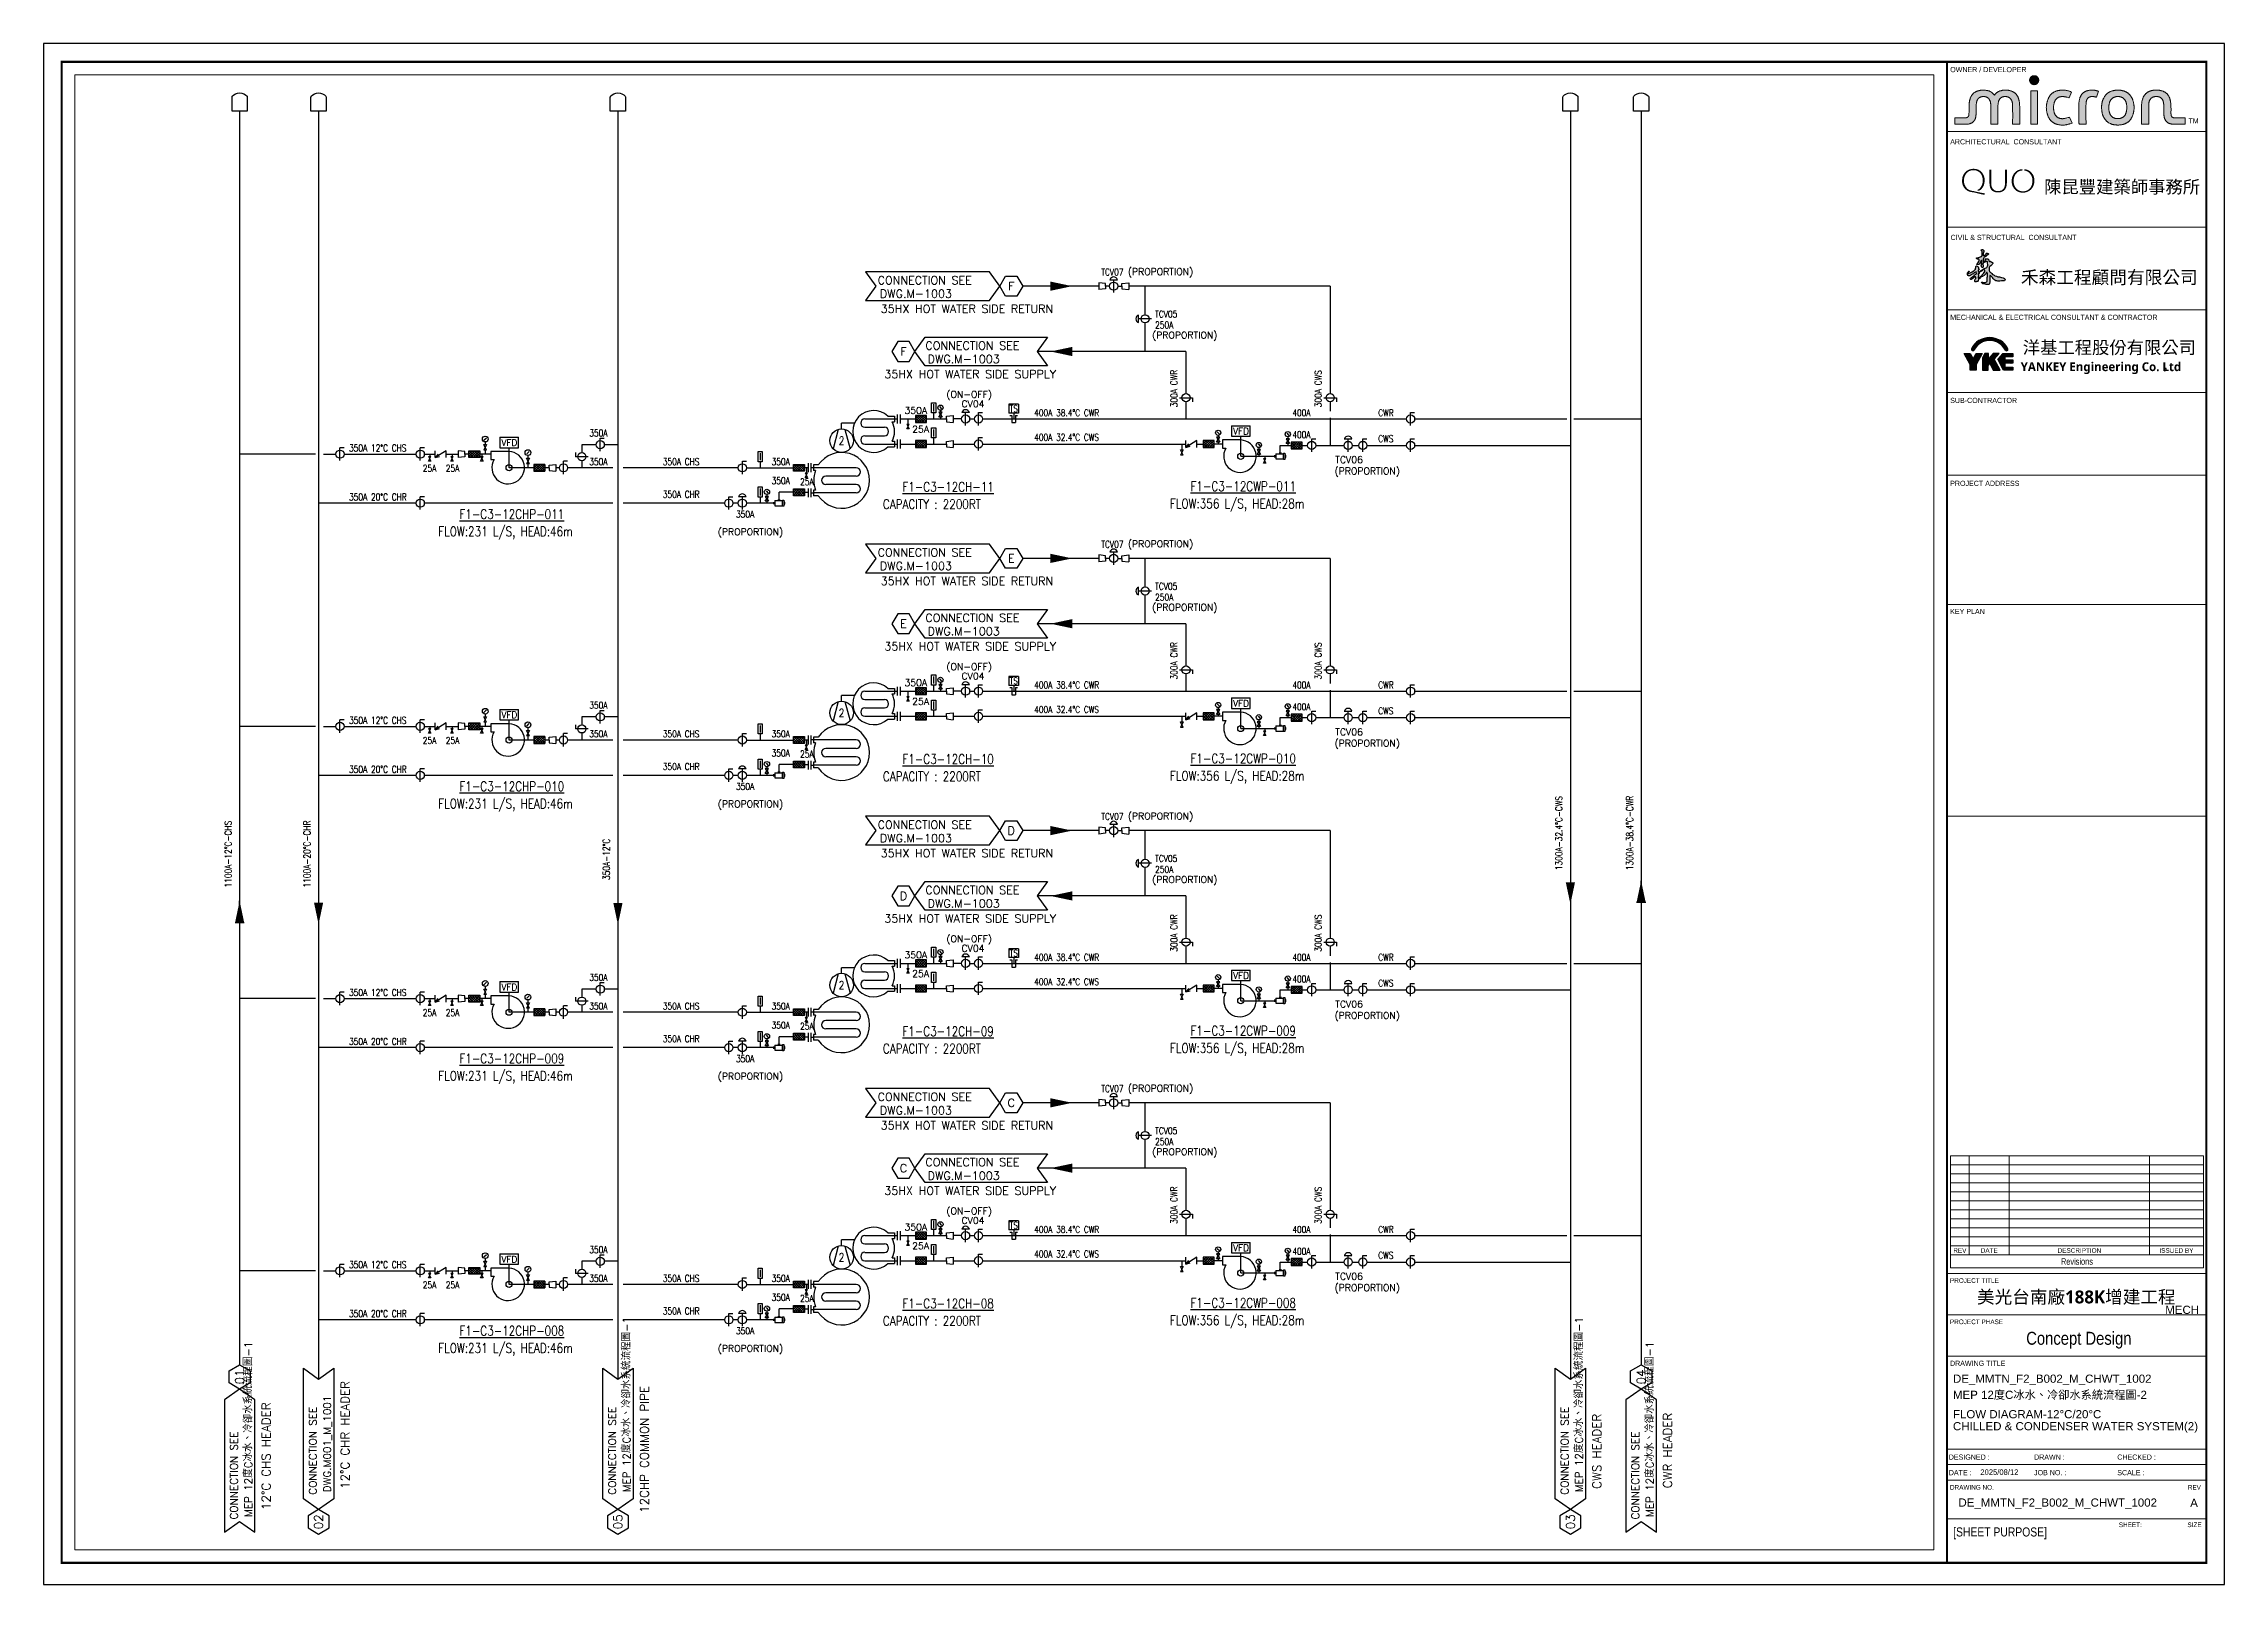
# Paper-space layout 'Layout1' of a CAD drawing. Header units: millimetres. Extents: x 0 to 401, y 0 to 283.
# The model-space entities are those that its viewports show. They can reach past a viewport. Long polylines and large blocks are cut down to what shows.
import ezdxf
from ezdxf.enums import TextEntityAlignment as Align

# ---------------------------------------------------------------- set-up
doc = ezdxf.new("R2010")
doc.units = ezdxf.units.MM
for name, color, linetype in [('AC-柱號', 7, 'Continuous'), ('M-CWTR-COND', 6, 'Continuous'), ('M-CWTR-TEXT', 7, 'Continuous'), ('M-CWTR-TEXT-CO', 3, 'Continuous'), ('M-CWTR-VAVE', 2, 'Continuous'), ('M-HVAC-EQPM', 22, 'Continuous'), ('M-HVAC-VALVE-FUTURE', 8, 'Continuous'), ('M-P-CHR2-D-20', 4, 'Continuous'), ('M-P-CHS2-D-12', 3, 'Continuous'), ('M-P-CWS-D-32.4', 17, 'Continuous'), ('M-P-TXT2.5', 7, 'Continuous'), ('M-P-VALVE-II', 252, 'Continuous'), ('M_TEXT', 2, 'Continuous'), ('TXT3', 246, 'Continuous'), ('X188KBDR-A3_P-Y2257103$0$0000-A1-FRAME-Micron$0$ASP_1', 7, 'Continuous'), ('X188KBDR-A3_P-Y2257103$0$0000-A1-FRAME-Micron$0$ASP_2', 7, 'Continuous'), ('X188KBDR-A3_P-Y2257103$0$0000-A1-FRAME-Micron$0$ASP_3', 7, 'Continuous'), ('X188KBDR-A3_P-Y2257103$0$0000-A1-FRAME-Micron$0$B-Frame', 7, 'Continuous'), ('X188KBDR-A3_P-Y2257103$0$0000-A1-FRAME-Micron$0$B-TITLE', 7, 'Continuous'), ('X188KBDR-A3_P-Y2257103$0$0000-A1-FRAME-Micron$0$Hattch', 7, 'Continuous'), ('X188KBDR-A3_P-Y2257103$0$0000-A1-FRAME-Micron$0$project', 7, 'Continuous'), ('X188KBDR-A3_P-Y2257103$0$0000-A1-FRAME-Micron$0$yke01', 7, 'Continuous'), ('X188KBDR-A3_P-Y2257103$0$0000-A1-FRAME-Micron$0$yke02', 7, 'Continuous')]:
    doc.layers.add(name, color=color, linetype=linetype)
doc.styles.add('AA-TXT', font='simplex.shx', dxfattribs={"width": 0.8, "bigfont": 'chineset.shx'})
doc.styles.add('LK-TXT2-P', font='romans.shx', dxfattribs={"width": 0.8, "bigfont": 'chineset.shx'})
doc.styles.add('LK-TXT3-P', font='romans.shx', dxfattribs={"bigfont": 'chineset.shx'})
doc.styles.add('X188KBDR-A3_P-Y2257103$0$0000-A1-FRAME-Micron$0$Arial Narrow', font='ARIALN.TTF', dxfattribs={"height": 2})
doc.styles.add('X188KBDR-A3_P-Y2257103$0$0000-A1-FRAME-Micron$0$Arial Narrow_1', font='ARIALN.TTF', dxfattribs={"height": 1.8})
doc.styles.add('X188KBDR-A3_P-Y2257103$0$0000-A1-FRAME-Micron$0$Arial Narrow_4', font='ARIALN.TTF', dxfattribs={"height": 3.5})
doc.styles.add('X188KBDR-A3_P-Y2257103$0$0000-A1-FRAME-Micron$0$Arial Narrow_5', font='ARIALN.TTF', dxfattribs={"height": 2.5})
doc.styles.add('X188KBDR-A3_P-Y2257103$0$0000-A1-FRAME-Micron$0$Arial Narrow_7', font='ARIALN.TTF', dxfattribs={"height": 5})
doc.styles.add('X188KBDR-A3_P-Y2257103$0$0000-A1-FRAME-Micron$0$STANDARD', font='txt.shx', dxfattribs={"height": 0.2, "bigfont": 'china.shx'})
doc.styles.add('圖框', font='arial.ttf')
pattern_1 = [(45, (-14652.315, -9642.747), (-44.90128, 44.90128), [])]

psp = doc.layouts.get("Layout1")

# ---------------------------------------------------------------- texts
at = {"style": '圖框', "width": 1.007201}
for s, height, p in [('MECH', 1.501, (389.81, 50.43)), ('DE_MMTN_F2_B002_M_CHWT_1002', 1.5, (350.81, 37.78)), ('MEP 12度C冰水、冷卻水系統流程圖-2', 1.5, (350.81, 34.82)), ('FLOW DIAGRAM-12%%DC/20%%DC ', 1.5, (350.81, 31.26)), ('CHILLED & CONDENSER WATER SYSTEM(2)', 1.5, (350.81, 29.05)), ('DE_MMTN_F2_B002_M_CHWT_1002', 1.5, (351.82, 15.03)), ('A', 1.5, (394.4, 14.98))]:
    psp.add_text(s, height=height, dxfattribs=at).set_placement(p, align=Align.MIDDLE_LEFT)
at = {"layer": 'AC-柱號', "insert": (355.84, 20.1), "char_height": 1, "attachment_point": 7, "style": '圖框'}
psp.add_mtext('2025/08/12', dxfattribs=at)

msp = doc.modelspace()

# ---------------------------------------------------------------- texts
at = {"layer": 'M-CWTR-TEXT', "style": 'AA-TXT', "width": 0.8}
for s, p in [('300A CWR', (481.08, -2773.32)), ('300A CWS', (534.08, -2773.32)), ('300A CWR', (481.08, -2873.32)), ('300A CWS', (534.08, -2873.32)), ('300A CWR', (481.08, -2973.32)), ('300A CWS', (534.08, -2973.32)), ('300A CWR', (481.08, -3073.32)), ('300A CWS', (534.08, -3073.32))]:
    msp.add_text(s, height=2.5, rotation=90, dxfattribs=at).set_placement(p)
at = {"layer": 'M-CWTR-TEXT', "style": 'AA-TXT'}
for s, p in [('CV04', (401.78, -2773.32)), ('350A', (380.81, -2775.74)), ('25A', (383.64, -2782.62)), ('TCV06', (539.11, -2793.83)), ('350A', (380.81, -2875.74)), ('CV04', (401.78, -2873.32)), ('25A', (383.64, -2882.62)), ('TCV06', (539.11, -2893.83)), ('CV04', (401.78, -2973.32)), ('350A', (380.81, -2975.74)), ('25A', (383.64, -2982.62)), ('TCV06', (539.11, -2993.83)), ('350A', (380.81, -3075.74)), ('CV04', (401.78, -3073.32)), ('25A', (383.64, -3082.62)), ('TCV06', (539.11, -3093.83))]:
    msp.add_text(s, height=2.5, dxfattribs=at).set_placement(p)
at = {"layer": 'M-CWTR-TEXT', "style": 'AA-TXT', "width": 0.8}
for s, p in [('400A 38.4%%DC CWR', (428.48, -2776.61)), ('400A', (523.34, -2776.61)), ('CWR', (554.93, -2776.61)), ('350A 12%%DC CHS', (176.72, -2789.55)), ('350A', (265.02, -2784.03)), ('400A 32.4%%DC CWS', (428.48, -2785.61)), ('400A', (523.34, -2784.61)), ('CWS', (554.93, -2786.11)), ('25A', (203.82, -2796.97)), ('25A', (212.28, -2796.97)), ('350A', (265, -2794.55)), ('350A CHS', (292, -2794.55)), ('350A', (332, -2794.55)), ('350A CHR', (292, -2806.55)), ('350A', (332, -2801.55)), ('25A', (342.47, -2801.93)), ('350A 20%%DC CHR', (176.72, -2807.55)), ('350A', (318.93, -2813.85)), ('TCV07', (453.12, -2824.9)), ('TCV05', (472.92, -2840.34)), ('250A', (472.92, -2844.34)), ('400A 38.4%%DC CWR', (428.48, -2876.61)), ('400A', (523.34, -2876.61)), ('CWR', (554.93, -2876.61)), ('350A', (265.02, -2884.03)), ('400A 32.4%%DC CWS', (428.48, -2885.61)), ('400A', (523.34, -2884.61)), ('CWS', (554.93, -2886.11)), ('350A 12%%DC CHS', (176.72, -2889.55)), ('350A', (265, -2894.55)), ('350A CHS', (292, -2894.55)), ('350A', (332, -2894.55)), ('25A', (203.82, -2896.97)), ('25A', (212.28, -2896.97)), ('350A', (332, -2901.55)), ('25A', (342.47, -2901.93)), ('350A 20%%DC CHR', (176.72, -2907.55)), ('350A CHR', (292, -2906.55)), ('350A', (318.93, -2913.85)), ('TCV07', (453.12, -2924.9)), ('TCV05', (472.92, -2940.34)), ('250A', (472.92, -2944.34)), ('400A 38.4%%DC CWR', (428.48, -2976.61)), ('400A', (523.34, -2976.61)), ('CWR', (554.93, -2976.61)), ('350A 12%%DC CHS', (176.72, -2989.55)), ('350A', (265.02, -2984.03)), ('400A 32.4%%DC CWS', (428.48, -2985.61)), ('400A', (523.34, -2984.61)), ('CWS', (554.93, -2986.11)), ('25A', (203.82, -2996.97)), ('25A', (212.28, -2996.97)), ('350A', (265, -2994.55)), ('350A CHS', (292, -2994.55)), ('350A', (332, -2994.55)), ('350A 20%%DC CHR', (176.72, -3007.55)), ('350A CHR', (292, -3006.55)), ('350A', (332, -3001.55)), ('25A', (342.47, -3001.93)), ('350A', (318.93, -3013.85)), ('TCV07', (453.12, -3024.9)), ('TCV05', (472.92, -3040.34)), ('250A', (472.92, -3044.34)), ('400A 38.4%%DC CWR', (428.48, -3076.61)), ('400A', (523.34, -3076.61)), ('CWR', (554.93, -3076.61)), ('350A', (265.02, -3084.03)), ('400A 32.4%%DC CWS', (428.48, -3085.61)), ('400A', (523.34, -3084.61)), ('CWS', (554.93, -3086.11)), ('350A 12%%DC CHS', (176.72, -3089.55)), ('350A', (265, -3094.55)), ('350A CHS', (292, -3094.55)), ('350A', (332, -3094.55)), ('25A', (203.82, -3096.97)), ('25A', (212.28, -3096.97)), ('350A', (332, -3101.55)), ('25A', (342.47, -3101.93)), ('350A 20%%DC CHR', (176.72, -3107.55)), ('350A CHR', (292, -3106.55)), ('350A', (318.93, -3113.85))]:
    msp.add_text(s, height=2.5, dxfattribs=at).set_placement(p)
at = {"layer": 'M-CWTR-TEXT', "style": 'AA-TXT'}
for p in [(205.95, -2793.08), (214.16, -2793.08), (225.09, -2793.08), (205.95, -2893.08), (214.16, -2893.08), (225.09, -2893.08), (205.95, -2993.08), (214.16, -2993.08), (225.09, -2993.08), (205.95, -3093.08), (214.16, -3093.08), (225.09, -3093.08)]:
    msp.add_text('25A GATE VALVE', height=0.00108, rotation=180, dxfattribs=at).set_placement(p)
at = {"layer": 'M-CWTR-TEXT', "style": 'AA-TXT', "width": 0.8}
for s, p in [('1300A-32.4%%DC-CWS', (621.28, -2943.38)), ('1300A-38.4%%DC-CWR', (647.28, -2943.38))]:
    msp.add_text(s, height=2.5, rotation=90, dxfattribs=at).set_placement(p, align=Align.MIDDLE_LEFT)
at = {"layer": 'M-CWTR-TEXT-CO', "style": 'AA-TXT'}
for s, p in [('(ON-OFF)', (396.22, -2769.84)), ('(PROPORTION)', (538.87, -2797.99)), ('(PROPORTION)', (312.23, -2820.32)), ('(PROPORTION)', (462.91, -2824.75)), ('(PROPORTION)', (471.82, -2848.07)), ('(ON-OFF)', (396.22, -2869.84)), ('(PROPORTION)', (538.87, -2897.99)), ('(PROPORTION)', (312.23, -2920.32)), ('(PROPORTION)', (462.91, -2924.75)), ('(PROPORTION)', (471.82, -2948.07)), ('(ON-OFF)', (396.22, -2969.84)), ('(PROPORTION)', (538.87, -2997.99)), ('(PROPORTION)', (312.23, -3020.32)), ('(PROPORTION)', (462.91, -3024.75)), ('(PROPORTION)', (471.82, -3048.07)), ('(ON-OFF)', (396.22, -3069.84)), ('(PROPORTION)', (538.87, -3097.99)), ('(PROPORTION)', (312.23, -3120.32))]:
    msp.add_text(s, height=2.5, dxfattribs=at).set_placement(p)
at = {"layer": 'M-CWTR-VAVE', "style": 'AA-TXT', "width": 0.8}
for p in [(421, -2773.83), (421, -2873.83), (421, -2973.83), (421, -3073.83)]:
    msp.add_text('TS', height=2.5, dxfattribs=at).set_placement(p, align=Align.MIDDLE)
at = {"layer": 'M-HVAC-VALVE-FUTURE', "style": 'AA-TXT', "width": 0.8}
msp.add_text('TCV07', height=2.5, dxfattribs=at).set_placement((453.12, -2724.9))
at = {"layer": 'M-P-TXT2.5', "style": 'LK-TXT2-P', "width": 0.8}
for s, p in [('CAPACITY : 2200RT', (372.91, -2808.92)), ('FLOW:356 L/S, HEAD:28m', (478.39, -2808.71)), ('FLOW:231 L/S, HEAD:46m', (209.52, -2818.92)), ('CAPACITY : 2200RT', (372.91, -2908.92)), ('FLOW:356 L/S, HEAD:28m', (478.39, -2908.71)), ('FLOW:231 L/S, HEAD:46m', (209.52, -2918.92)), ('CAPACITY : 2200RT', (372.91, -3008.92)), ('FLOW:356 L/S, HEAD:28m', (478.39, -3008.71)), ('FLOW:231 L/S, HEAD:46m', (209.52, -3018.92)), ('CAPACITY : 2200RT', (372.91, -3108.92)), ('FLOW:356 L/S, HEAD:28m', (478.39, -3108.71)), ('FLOW:231 L/S, HEAD:46m', (209.52, -3118.92))]:
    msp.add_text(s, height=3.5, dxfattribs=at).set_placement(p, align=Align.MIDDLE_LEFT)
at = {"layer": 'M-P-TXT2.5', "style": 'LK-TXT2-P'}
for s, p in [('CONNECTION SEE', (370.95, -2828.16)), ('DWG.M-1003', (371.79, -2833.11)), ('35HX HOT WATER SIDE RETURN', (372.08, -2838.63)), ('CONNECTION SEE', (388.49, -2852.16)), ('35HX HOT WATER SIDE SUPPLY', (373.41, -2862.63)), ('DWG.M-1003', (389.34, -2857.11)), ('CONNECTION SEE', (370.95, -2928.16)), ('DWG.M-1003', (371.79, -2933.11)), ('35HX HOT WATER SIDE RETURN', (372.08, -2938.63)), ('CONNECTION SEE', (388.49, -2952.16)), ('DWG.M-1003', (389.34, -2957.11)), ('35HX HOT WATER SIDE SUPPLY', (373.41, -2962.63)), ('CONNECTION SEE', (370.95, -3028.16)), ('DWG.M-1003', (371.79, -3033.11)), ('35HX HOT WATER SIDE RETURN', (372.08, -3038.63)), ('CONNECTION SEE', (388.49, -3052.16)), ('35HX HOT WATER SIDE SUPPLY', (373.41, -3062.63)), ('DWG.M-1003', (389.34, -3057.11))]:
    msp.add_text(s, height=3, dxfattribs=at).set_placement(p)
for s, p in [('E', (420.06, -2828.83)), ('E', (380.43, -2852.83)), ('D', (420.06, -2928.83)), ('D', (380.43, -2952.83)), ('C', (420.06, -3028.83)), ('C', (380.43, -3052.83))]:
    msp.add_text(s, height=3, dxfattribs=at).set_placement(p, align=Align.MIDDLE)
at = {"layer": 'M-P-TXT2.5', "style": 'LK-TXT2-P', "width": 0.8}
for s, p in [('1100A-12%%DC-CHS', (132.28, -2949.75)), ('1100A-20%%DC-CHR', (161.28, -2949.75)), ('350A-12%%DC', (271.28, -2946.99))]:
    msp.add_text(s, height=2.5, rotation=90, dxfattribs=at).set_placement(p, align=Align.MIDDLE_LEFT)
at = {"layer": 'M-P-TXT2.5', "style": 'LK-TXT2-P'}
for s, height, p in [('MEP 12度C冰水、冷卻水系統流程圖-1', 2.8, (280.08, -3171.9)), ('MEP 12度C冰水、冷卻水系統流程圖-1', 2.8, (630.08, -3171.9)), ('MEP 12度C冰水、冷卻水系統流程圖-1', 2.8, (141.08, -3180.99)), ('12%%DC CHR HEADER', 3.2, (176.84, -3170.66)), ('12CHP COMMON PIPE', 3.2, (286.84, -3179.46)), ('MEP 12度C冰水、冷卻水系統流程圖-1', 2.8, (656.08, -3180.99)), ('12%%DC CHS HEADER', 3.2, (147.83, -3178.4)), ('CONNECTION SEE', 2.8, (164.8, -3172.8)), ('DWG.M001_M_1001', 2.8, (170.08, -3171.9)), ('CONNECTION SEE', 2.8, (274.8, -3172.8)), ('CONNECTION SEE', 2.8, (624.8, -3172.8)), ('CWS HEADER', 3.2, (636.84, -3170.66)), ('CWR HEADER', 3.2, (662.83, -3170.4)), ('CONNECTION SEE', 2.8, (135.8, -3181.9)), ('CONNECTION SEE', 2.8, (650.8, -3181.9))]:
    msp.add_text(s, height=height, rotation=90, dxfattribs=at).set_placement(p)
for s, p in [('01', (136.52, -3129.51)), ('04', (651.52, -3129.51)), ('02', (165.52, -3182.76)), ('05', (275.52, -3182.76)), ('03', (625.52, -3182.76))]:
    msp.add_text(s, height=3.2, rotation=90, dxfattribs=at).set_placement(p, align=Align.MIDDLE)
at = {"layer": 'M-P-VALVE-II'}
for s, height, style, p in [('(PROPORTION)', 2.5, 'AA-TXT', (462.91, -2724.75)), ('CONNECTION SEE', 3, 'LK-TXT2-P', (370.95, -2728.16)), ('DWG.M-1003', 3, 'LK-TXT2-P', (371.79, -2733.11)), ('35HX HOT WATER SIDE RETURN', 3, 'LK-TXT2-P', (372.08, -2738.63)), ('(PROPORTION)', 2.5, 'AA-TXT', (471.82, -2748.07)), ('CONNECTION SEE', 3, 'LK-TXT2-P', (388.49, -2752.16)), ('DWG.M-1003', 3, 'LK-TXT2-P', (389.34, -2757.11)), ('35HX HOT WATER SIDE SUPPLY', 3, 'LK-TXT2-P', (373.41, -2762.63))]:
    msp.add_text(s, height=height, dxfattribs=dict(at, style=style)).set_placement(p)
at = {"layer": 'M-P-VALVE-II', "style": 'LK-TXT2-P'}
for p in [(420.06, -2728.83), (380.43, -2752.83)]:
    msp.add_text('F', height=3, dxfattribs=at).set_placement(p, align=Align.MIDDLE)
at = {"layer": 'M-P-VALVE-II', "style": 'AA-TXT', "width": 0.8}
for s, p in [('TCV05', (472.92, -2740.34)), ('250A', (472.92, -2744.34))]:
    msp.add_text(s, height=2.5, dxfattribs=at).set_placement(p)
at = {"layer": 'TXT3', "style": 'LK-TXT3-P', "width": 0.8}
for s, p in [('%%UF1-C3-12CH-11', (413.65, -2802.56)), ('%%UF1-C3-12CWP-011', (524.67, -2802.34)), ('%%UF1-C3-12CHP-011', (255.79, -2812.56)), ('%%UF1-C3-12CH-10', (413.65, -2902.56)), ('%%UF1-C3-12CWP-010', (524.67, -2902.34)), ('%%UF1-C3-12CHP-010', (255.79, -2912.56)), ('%%UF1-C3-12CH-09', (413.65, -3002.56)), ('%%UF1-C3-12CWP-009', (524.67, -3002.34)), ('%%UF1-C3-12CHP-009', (255.79, -3012.56)), ('%%UF1-C3-12CH-08', (413.65, -3102.56)), ('%%UF1-C3-12CWP-008', (524.67, -3102.34)), ('%%UF1-C3-12CHP-008', (255.79, -3112.56))]:
    msp.add_text(s, height=3.5, dxfattribs=at).set_placement(p, align=Align.MIDDLE_RIGHT)

# ---------------------------------------------------------------- blocks, each defined once
blk = doc.blocks.new('X188KBDR-A3_P-Y2257103$0$0000-A1-FRAME-Micron$0$A$C6BF87E68')
h = blk.add_hatch(color=0)
h.dxf.hatch_style = 2
edge = h.paths.add_edge_path()
edge.add_spline(control_points=[(52, 17.6), (53.6, 20.3), (55.9, 21.6), (59, 21.6)], knot_values=[13, 13, 13, 13, 14, 14, 14, 14], degree=3, periodic=0)
edge.add_spline(control_points=[(59, 21.6), (59, 21.6), (59, 21.6), (59, 21.6)], knot_values=[12, 12, 12, 12, 13, 13, 13, 13], degree=3, periodic=0)
edge.add_spline(control_points=[(59, 21.6), (61.8, 21.6), (63.9, 20.5), (65.5, 18.3)], knot_values=[11, 11, 11, 11, 12, 12, 12, 12], degree=3, periodic=0)
edge.add_spline(control_points=[(65.5, 18.3), (66.6, 16.5), (67.1, 14.7), (67.1, 12.9)], knot_values=[10, 10, 10, 10, 11, 11, 11, 11], degree=3, periodic=0)
edge.add_spline(control_points=[(67.1, 12.9), (67.1, 12.9), (67.1, 12.4), (67.1, 12.4)], knot_values=[9, 9, 9, 9, 10, 10, 10, 10], degree=3, periodic=0)
edge.add_spline(control_points=[(67.1, 12.4), (67.1, 10.9), (66.8, 9.5), (66.1, 8)], knot_values=[8, 8, 8, 8, 9, 9, 9, 9], degree=3, periodic=0)
edge.add_spline(control_points=[(66.1, 8), (65.2, 6.1), (63.8, 4.8), (62, 4)], knot_values=[7, 7, 7, 7, 8, 8, 8, 8], degree=3, periodic=0)
edge.add_spline(control_points=[(62, 4), (62, 4), (63.9, 3.6), (63.9, 3.6)], knot_values=[6, 6, 6, 6, 7, 7, 7, 7], degree=3, periodic=0)
edge.add_spline(control_points=[(63.9, 3.6), (64.4, 3.9), (65, 4.3), (65.6, 4.7)], knot_values=[5, 5, 5, 5, 6, 6, 6, 6], degree=3, periodic=0)
edge.add_spline(control_points=[(65.6, 4.7), (67.7, 6.7), (68.8, 9.3), (68.8, 12.6)], knot_values=[4, 4, 4, 4, 5, 5, 5, 5], degree=3, periodic=0)
edge.add_spline(control_points=[(68.8, 12.6), (68.8, 12.6), (68.8, 12.9), (68.8, 12.9)], knot_values=[3, 3, 3, 3, 4, 4, 4, 4], degree=3, periodic=0)
edge.add_spline(control_points=[(68.8, 12.9), (68.8, 15.6), (67.9, 18), (66.2, 19.9)], knot_values=[2, 2, 2, 2, 3, 3, 3, 3], degree=3, periodic=0)
edge.add_spline(control_points=[(66.2, 19.9), (64.4, 21.8), (62, 22.8), (59.3, 22.8)], knot_values=[1, 1, 1, 1, 2, 2, 2, 2], degree=3, periodic=0)
edge.add_spline(control_points=[(59.3, 22.8), (59.3, 22.8), (58.9, 22.8), (58.9, 22.8)], knot_values=[0, 0, 0, 0, 1, 1, 1, 1], degree=3, periodic=0)
edge.add_spline(control_points=[(58.9, 22.8), (56.8, 22.8), (54.8, 22.2), (53, 20.9)], knot_values=[30, 30, 30, 30, 31, 31, 31, 31], degree=3, periodic=0)
edge.add_spline(control_points=[(53, 20.9), (50.4, 18.9), (49, 16.1), (49, 12.5)], knot_values=[29, 29, 29, 29, 30, 30, 30, 30], degree=3, periodic=0)
edge.add_spline(control_points=[(49, 12.5), (49, 12.5), (49, 12.1), (49, 12.1)], knot_values=[28, 28, 28, 28, 29, 29, 29, 29], degree=3, periodic=0)
edge.add_spline(control_points=[(49, 12.1), (49, 10.8), (49.3, 9.4), (49.8, 8.1)], knot_values=[27, 27, 27, 27, 28, 28, 28, 28], degree=3, periodic=0)
edge.add_spline(control_points=[(49.8, 8.1), (50.8, 5.8), (52.4, 4.2), (54.5, 3.2)], knot_values=[26, 26, 26, 26, 27, 27, 27, 27], degree=3, periodic=0)
edge.add_spline(control_points=[(54.5, 3.2), (55.1, 3), (55.8, 2.7), (56.7, 2.5)], knot_values=[25, 25, 25, 25, 26, 26, 26, 26], degree=3, periodic=0)
edge.add_spline(control_points=[(56.7, 2.5), (57.3, 2.4), (58.1, 2.3), (59.2, 2.2)], knot_values=[24, 24, 24, 24, 25, 25, 25, 25], degree=3, periodic=0)
edge.add_spline(control_points=[(59.2, 2.2), (62.8, 1.3), (65.9, 0.5), (68.5, 0)], knot_values=[23, 23, 23, 23, 24, 24, 24, 24], degree=3, periodic=0)
edge.add_spline(control_points=[(68.5, 0), (68.5, 0), (68.7, 0.4), (69, 1.3)], knot_values=[22, 22, 22, 22, 23, 23, 23, 23], degree=3, periodic=0)
edge.add_spline(control_points=[(69, 1.3), (69, 1.3), (69, 1.3), (69, 1.3)], knot_values=[21.00001, 21.00001, 21.00001, 21.00001, 21.99999, 21.99999, 21.99999, 21.99999], degree=3, periodic=0)
edge.add_spline(control_points=[(69, 1.3), (64.9, 2), (61.7, 2.6), (59.5, 3.2)], knot_values=[20, 20, 20, 20, 21, 21, 21, 21], degree=3, periodic=0)
edge.add_spline(control_points=[(59.5, 3.2), (58.8, 3.4), (58.1, 3.5), (57.2, 3.6)], knot_values=[19, 19, 19, 19, 20, 20, 20, 20], degree=3, periodic=0)
edge.add_spline(control_points=[(57.2, 3.6), (56.5, 3.8), (55.9, 4), (55.4, 4.3)], knot_values=[18, 18, 18, 18, 19, 19, 19, 19], degree=3, periodic=0)
edge.add_spline(control_points=[(55.4, 4.3), (54.8, 4.5), (54, 5), (53.1, 5.9)], knot_values=[17, 17, 17, 17, 18, 18, 18, 18], degree=3, periodic=0)
edge.add_spline(control_points=[(53.1, 5.9), (51.5, 7.7), (50.7, 9.8), (50.7, 12.1)], knot_values=[16, 16, 16, 16, 17, 17, 17, 17], degree=3, periodic=0)
edge.add_spline(control_points=[(50.7, 12.1), (50.7, 12.1), (50.7, 12.6), (50.7, 12.6)], knot_values=[15, 15, 15, 15, 16, 16, 16, 16], degree=3, periodic=0)
edge.add_spline(control_points=[(50.7, 12.6), (50.7, 14.3), (51.1, 16), (52, 17.6)], knot_values=[14, 14, 14, 14, 15, 15, 15, 15], degree=3, periodic=0)
h = blk.add_hatch(color=0)
h.dxf.hatch_style = 2
edge = h.paths.add_edge_path()
edge.add_spline(control_points=[(74.6, 22), (74.6, 22), (74.6, 10.2), (74.6, 10.2), (74.6, 7.8), (75.1, 6), (76.3, 4.9), (77.3, 3.8), (78.7, 3.3), (80.4, 3.3), (82.3, 3.3), (83.8, 3.8), (84.9, 4.9), (86, 6.1), (86.6, 7.9), (86.6, 10.2), (86.6, 10.2), (86.6, 22), (86.6, 22), (86.6, 22), (88.2, 22), (88.2, 22), (88.2, 22), (88.2, 10.3), (88.2, 10.3), (88.2, 7.5), (87.4, 5.3), (85.8, 3.9), (84.5, 2.7), (82.6, 2.1), (80.4, 2.1), (78.2, 2.1), (76.5, 2.7), (75.2, 3.8), (73.7, 5.2), (73, 7.3), (73, 10.1), (73, 10.1), (73, 22), (73, 22), (73, 22), (74.6, 22), (74.6, 22)], knot_values=[0, 0, 0, 0, 1, 1, 1, 2, 2, 2, 3, 3, 3, 4, 4, 4, 5, 5, 5, 6, 6, 6, 7, 7, 7, 8, 8, 8, 9, 9, 9, 10, 10, 10, 11, 11, 11, 12, 12, 12, 13, 13, 13, 14, 14, 14, 14], degree=3, periodic=0)
h = blk.add_hatch(color=0)
h.dxf.hatch_style = 2
edge = h.paths.add_edge_path()
edge.add_spline(control_points=[(109.7, 19.5), (108.1, 21.3), (106, 22.3), (103.4, 22.5)], knot_values=[15, 15, 15, 15, 16, 16, 16, 16], degree=3, periodic=0)
edge.add_spline(control_points=[(103.4, 22.5), (103.4, 22.5), (103.4, 21.3), (103.4, 21.3)], knot_values=[14, 14, 14, 14, 15, 15, 15, 15], degree=3, periodic=0)
edge.add_spline(control_points=[(103.4, 21.3), (105.6, 21), (107.4, 20), (108.7, 18.2)], knot_values=[13, 13, 13, 13, 14, 14, 14, 14], degree=3, periodic=0)
edge.add_spline(control_points=[(108.7, 18.2), (110, 16.6), (110.6, 14.6), (110.6, 12.4)], knot_values=[12, 12, 12, 12, 13, 13, 13, 13], degree=3, periodic=0)
edge.add_spline(control_points=[(110.6, 12.4), (110.6, 9.8), (109.9, 7.7), (108.6, 6)], knot_values=[11, 11, 11, 11, 12, 12, 12, 12], degree=3, periodic=0)
edge.add_spline(control_points=[(108.6, 6), (107.1, 4.1), (105, 3.1), (102.3, 3.1)], knot_values=[10, 10, 10, 10, 11, 11, 11, 11], degree=3, periodic=0)
edge.add_spline(control_points=[(102.3, 3.1), (99.7, 3.1), (97.6, 4.1), (96.1, 6)], knot_values=[9, 9, 9, 9, 10, 10, 10, 10], degree=3, periodic=0)
edge.add_spline(control_points=[(96.1, 6), (94.8, 7.7), (94.1, 9.8), (94.1, 12.1)], knot_values=[8, 8, 8, 8, 9, 9, 9, 9], degree=3, periodic=0)
edge.add_spline(control_points=[(94.1, 12.1), (94.1, 14.6), (94.8, 16.7), (96.1, 18.4)], knot_values=[7, 7, 7, 7, 8, 8, 8, 8], degree=3, periodic=0)
edge.add_spline(control_points=[(96.1, 18.4), (97.5, 20.2), (99.4, 21.2), (101.8, 21.3)], knot_values=[6, 6, 6, 6, 7, 7, 7, 7], degree=3, periodic=0)
edge.add_spline(control_points=[(101.8, 21.3), (101.8, 21.3), (101.8, 22.5), (101.8, 22.5)], knot_values=[5, 5, 5, 5, 6, 6, 6, 6], degree=3, periodic=0)
edge.add_spline(control_points=[(101.8, 22.5), (99.2, 22.4), (97, 21.4), (95.3, 19.7)], knot_values=[4, 4, 4, 4, 5, 5, 5, 5], degree=3, periodic=0)
edge.add_spline(control_points=[(95.3, 19.7), (93.4, 17.8), (92.4, 15.2), (92.4, 12)], knot_values=[3, 3, 3, 3, 4, 4, 4, 4], degree=3, periodic=0)
edge.add_spline(control_points=[(92.4, 12), (92.4, 9), (93.4, 6.5), (95.2, 4.7)], knot_values=[2, 2, 2, 2, 3, 3, 3, 3], degree=3, periodic=0)
edge.add_spline(control_points=[(95.2, 4.7), (97, 2.8), (99.4, 1.9), (102.2, 1.9)], knot_values=[1, 1, 1, 1, 2, 2, 2, 2], degree=3, periodic=0)
edge.add_spline(control_points=[(102.2, 1.9), (105.1, 1.9), (107.5, 2.9), (109.3, 4.7)], knot_values=[0, 0, 0, 0, 1, 1, 1, 1], degree=3, periodic=0)
edge.add_spline(control_points=[(109.3, 4.7), (111.3, 6.7), (112.3, 9.2), (112.3, 12.4)], knot_values=[17, 17, 17, 17, 18, 18, 18, 18], degree=3, periodic=0)
edge.add_spline(control_points=[(112.3, 12.4), (112.3, 15.3), (111.4, 17.7), (109.7, 19.5)], knot_values=[16, 16, 16, 16, 17, 17, 17, 17], degree=3, periodic=0)
blk = doc.blocks.new('X188KBDR-A3_P-Y2257103$0$0000-A1-FRAME-Micron$0$A$C53eb0ea9')
h = blk.add_hatch(color=256)
h.dxf.hatch_style = 1
h.paths.add_polyline_path([(-46.1, 18.3), (-48.3, 17.7), (-48.4, 17.7), (-49, 17.6), (-49.3, 17.3), (-48.8, 16.9), (-48.3, 16.7), (-47.7, 16.5), (-47.3, 16.4), (-47.1, 16.1), (-47.1, 15.7), (-47.1, 15.4), (-47.4, 14.9), (-47.9, 14.1), (-48.6, 13.4), (-49, 12.8), (-48.8, 12.6), (-48.4, 12.5), (-47.9, 12.4), (-47.4, 12.6), (-47.2, 12.7), (-46.9, 13), (-46.6, 13.2), (-46.6, 13.4), (-46.6, 13.5), (-46.4, 13.8), (-46.2, 14.1), (-46, 14.6), (-45.8, 15), (-45.7, 15.3), (-45.4, 15.5), (-45.3, 15.5), (-45, 15.5), (-44.9, 15.3), (-44.9, 14.8), (-44.9, 14.4), (-45.1, 13.8), (-45.3, 13.6), (-45.5, 13.5), (-45.6, 13.3), (-45.1, 13.3), (-44.9, 13.2), (-44.9, 13), (-44.9, 12.7), (-45.6, 12.3), (-45.5, 11.9), (-45.4, 11.2), (-45.2, 10.7), (-45, 10.3), (-44.7, 10.2), (-44.4, 10.2), (-44.1, 10.4), (-43.9, 10.7), (-43.9, 11.1), (-43.9, 11.4), (-44.1, 11.9), (-44.2, 12.4), (-44.2, 12.8), (-44.2, 13), (-44.1, 13.4), (-44, 13.6), (-43.9, 13.7), (-43.2, 14.1), (-42.8, 14.3), (-42.1, 14.6), (-41.7, 14.7), (-41.4, 14.8), (-41.1, 14.8), (-40.9, 14.8), (-40.7, 14.6), (-40.6, 14.4), (-40.6, 13.5), (-40.5, 12.6), (-40.5, 11.9), (-40.7, 11.3), (-40.9, 10.6), (-41.2, 10.2), (-41.8, 10), (-43.1, 9.5), (-44.1, 8.8), (-45.5, 8), (-46.1, 7.6), (-46.6, 7.1), (-47.2, 6.7), (-47.5, 6.5), (-47.6, 6.7), (-47.6, 6.8), (-47.7, 7), (-47.9, 7.4), (-47.9, 7.7), (-47.9, 8.1), (-47.7, 8.2), (-47.5, 8.3), (-47.3, 8.5), (-47.2, 8.8), (-47.4, 9.2), (-47.6, 9.5), (-47.6, 10), (-47.8, 10.6), (-48.1, 11), (-48.7, 11.3), (-49.2, 11.4), (-49.5, 11.2), (-49.7, 10.9), (-49.7, 10.2), (-49.8, 9.4), (-49.9, 8.9), (-50.4, 8.3), (-51.2, 7.7), (-52.6, 6.9), (-54.1, 6.1), (-55.2, 5.6), (-55.5, 5.4), (-55.6, 5.5), (-55.7, 5.8), (-55.7, 6.1), (-55.6, 6.2), (-55.4, 6.5), (-55.1, 6.9), (-54.9, 7.1), (-54.9, 7.3), (-55, 7.4), (-55.1, 7.3), (-55.3, 7.1), (-55.5, 6.8), (-55.8, 6.4), (-56, 6.1), (-56.2, 5.5), (-56.1, 4.8), (-55.6, 4.1), (-55.2, 3.8), (-54.9, 3.8), (-54.3, 3.9), (-53.6, 4.2), (-53.2, 4.6), (-52.9, 4.8), (-52.6, 5), (-52, 5), (-51.5, 5.2), (-51.1, 5.7), (-50.9, 6), (-50.5, 6), (-50.2, 6.2), (-50, 6.6), (-49.5, 6.7), (-49.1, 6.6), (-49, 6.1), (-49.2, 5.7), (-49.8, 5), (-50.9, 4), (-52, 3.3), (-52.9, 2.6), (-53.7, 2), (-53.9, 1.4), (-53.6, 0.9), (-53.2, 1), (-52.7, 1.1), (-52.4, 1.4), (-51.9, 1.8), (-51.6, 2.1), (-51.1, 2.5), (-50.8, 2.7), (-50.6, 2.9), (-50.3, 3), (-50, 3.1), (-49.9, 2.9), (-49.7, 2.6), (-49.7, 2.1), (-49.7, 1.8), (-49.9, 1.4), (-50.1, 1.1), (-50.5, 0.7), (-50.5, 0.2), (-50.4, -0.2), (-50.4, -0.5), (-50.2, -0.8), (-49.9, -0.9), (-49.5, -0.9), (-49.2, -0.7), (-48.9, -0.7), (-48.5, -0.7), (-48.3, -0.5), (-47.9, -0.3), (-47.8, 0.2), (-47.7, 0.7), (-47.7, 1.2), (-47.6, 1.6), (-47.7, 1.8), (-47.8, 2.3), (-47.8, 2.6), (-47.8, 3), (-47.7, 3.4), (-47.7, 3.8), (-47.7, 4.1), (-47.6, 4.5), (-47.8, 4.9), (-47.8, 5.2), (-47.8, 5.3), (-47.6, 5.4), (-47.3, 5.4), (-47.1, 5.6), (-47.1, 5.8), (-47, 6), (-46.8, 6.4), (-46.5, 6.7), (-46.2, 7), (-45.8, 7.2), (-45.5, 7.4), (-45.2, 7.5), (-44.8, 7.7), (-44.5, 7.9), (-44.3, 8.1), (-44, 8.4), (-43.7, 8.6), (-43.3, 8.6), (-42.9, 8.4), (-42.8, 8), (-42.8, 7.7), (-42.8, 7.2), (-43.2, 6.4), (-43.7, 5.5), (-44.9, 4.4), (-45.4, 3.9), (-45.9, 3.5), (-46.3, 2.9), (-46.5, 2.7), (-46.7, 2.5), (-46.8, 2.2), (-47, 1.9), (-46.8, 1.7), (-46.5, 1.7), (-46.2, 2), (-46, 2.3), (-45.7, 2.7), (-45.9, 2.8), (-46.1, 2.9), (-45.9, 3.3), (-45.6, 3.6), (-45.4, 3.8), (-45.3, 3.8), (-45.2, 3.6), (-45.2, 3.2), (-45, 3.2), (-44.6, 3.2), (-44.2, 3.5), (-43.8, 3.8), (-43.5, 4), (-43.2, 3.9), (-43, 4.3), (-42.8, 4.5), (-42.4, 4.9), (-42, 5.3), (-41.8, 5.8), (-41.7, 6.1), (-41.4, 6.3), (-41, 6.3), (-40.9, 6.1), (-40.7, 5.4), (-40.6, 4.7), (-40.6, 3.9), (-40.7, 3.2), (-40.8, 2.6), (-40.8, 1.1), (-40.8, 0.7), (-40.8, 0.4), (-40.9, 0.2), (-40.9, -0.1), (-40.9, -0.4), (-41, -0.5), (-41.3, -0.9), (-41.7, -1.2), (-42.2, -1.3), (-42.8, -1.3), (-43.7, -1.3), (-44.5, -1.2), (-45.2, -1.2), (-45.1, -1.7), (-44.8, -2), (-44.3, -2.5), (-43.3, -2.5), (-42.5, -2.7), (-41.7, -2.9), (-40.8, -3), (-40.2, -3), (-39.7, -2.8), (-39.2, -2.3), (-39, -1.8), (-38.9, -1.3), (-38.9, -1), (-38.9, -0.7), (-38.9, -0.5), (-38.9, 0.2), (-38.9, 1.7), (-38.8, 2.9), (-38.8, 3.6), (-38.7, 4.2), (-38.1, 3.7), (-37.4, 3.1), (-36.9, 2.4), (-36.4, 1.7), (-36.1, 1.3), (-35.7, 0.9), (-35, 0.4), (-34.3, 0), (-33.5, -0.2), (-32.8, -0.3), (-31.1, -0.3), (-29.8, -0.1), (-28.4, -0.1), (-27.6, -0.1), (-27.4, 0.4), (-27.3, 0.6), (-27.1, 0.8), (-27.1, 1), (-27.2, 1.2), (-27.6, 1.7), (-28, 2), (-28.7, 2.2), (-29.8, 2.5), (-31.5, 2.9), (-32.6, 3.1), (-33.6, 3.4), (-34.9, 3.8), (-35.6, 4.2), (-36.1, 4.5), (-36.7, 4.9), (-37.2, 5.5), (-37.5, 5.9), (-37.8, 6.2), (-38.3, 6.3), (-38.7, 6.6), (-39.1, 7), (-39.2, 7.5), (-39.3, 7.8), (-39.3, 8.5), (-39.3, 9.3), (-39.3, 10), (-39.3, 10.4), (-38.8, 10.9), (-38.1, 11.5), (-37.8, 11.8), (-37.5, 12.1), (-37.1, 12.5), (-36.8, 13), (-36.6, 13.2), (-36.5, 13.5), (-36.5, 13.8), (-36.8, 14), (-36.9, 14.1), (-37.2, 14.2), (-37.6, 14.4), (-38, 14.6), (-38.2, 14.8), (-38.4, 15), (-38.6, 14.9), (-38.7, 14.9), (-38.8, 14.9), (-39.1, 14.9), (-39.1, 14.9), (-39.3, 15.1), (-39.5, 15.4), (-39.6, 15.7), (-39.7, 16), (-39.9, 16.4), (-40.2, 16.7), (-40.4, 16.8), (-40.8, 16.9), (-41.3, 16.9), (-41.9, 16.9), (-42.2, 16.8), (-42.5, 16.8), (-42.5, 16.6), (-42.2, 16), (-42.2, 15.7), (-42.4, 15.6), (-42.7, 15.3), (-43.1, 15), (-43.3, 14.8), (-43.6, 14.8), (-43.7, 14.9), (-43.9, 14.9), (-43.9, 15.1), (-44, 15.5), (-44, 16), (-43.9, 16.5), (-43.8, 17.1), (-43.6, 17.7), (-43.3, 18.2), (-42.8, 18.3), (-42.5, 18.5), (-42, 18.8), (-41.7, 19.1), (-41.4, 19.3), (-41.1, 19.5), (-40.8, 19.7), (-40.5, 19.9), (-40.3, 19.9), (-40.1, 20.2), (-40, 20.5), (-40, 20.6), (-40, 20.7), (-40.2, 20.9), (-40.3, 21), (-40.5, 21), (-40.6, 21.1), (-40.8, 21.2), (-40.9, 21.2), (-41.3, 21.3), (-41.4, 21.2), (-41.5, 21.2), (-41.6, 21.1), (-41.7, 21.1), (-41.6, 20.6), (-41.7, 20.4), (-41.8, 20.2), (-42.1, 19.9), (-42.5, 19.7), (-42.9, 19.6), (-43.2, 19.5), (-43.5, 19.4), (-43.8, 19.4), (-43.8, 19.5), (-44, 19.8), (-44, 20), (-44, 20.2), (-44, 20.7), (-43.9, 21), (-43.9, 21.3), (-43.8, 21.6), (-43.7, 22), (-43.6, 22.3), (-43.6, 22.6), (-43.5, 22.8), (-43.5, 23.1), (-43.6, 23.3), (-43.7, 23.5), (-43.9, 23.7), (-44.1, 23.9), (-44.5, 24), (-44.7, 24.1), (-44.8, 24), (-45, 23.9), (-45.4, 23.9), (-45.5, 23.8), (-45.6, 23.7), (-45.6, 23.6), (-45.5, 23.4), (-45.1, 23.2), (-44.9, 22.9), (-44.8, 22.5), (-44.7, 22.2), (-44.7, 21.7), (-44.7, 20.6), (-44.8, 20.3), (-44.8, 19.5), (-44.7, 19.5), (-44.7, 19.3), (-45, 19.1), (-45.2, 18.8), (-45.5, 18.6)])
blk.add_lwpolyline([(-48.9, 17.6), (-48.6, 17.7), (-48.3, 17.7), (-46.1, 18.3), (-45.5, 18.6), (-45.2, 18.8), (-45, 19.1), (-44.7, 19.3), (-44.7, 19.5), (-44.8, 19.5), (-44.8, 20.3), (-44.7, 20.6), (-44.7, 21.7), (-44.7, 22.2), (-44.8, 22.5), (-44.9, 22.9), (-45.1, 23.2), (-45.5, 23.4), (-45.6, 23.6), (-45.6, 23.7), (-45.5, 23.8), (-45.4, 23.9), (-45, 23.9), (-44.8, 24), (-44.7, 24.1), (-44.5, 24), (-44.1, 23.9), (-43.9, 23.7), (-43.7, 23.5), (-43.6, 23.3), (-43.5, 23.1), (-43.5, 22.8), (-43.6, 22.6), (-43.6, 22.3), (-43.7, 22), (-43.8, 21.6), (-43.9, 21.3), (-43.9, 21), (-44, 20.7), (-44, 20.2), (-44, 20), (-44, 19.8), (-43.8, 19.5), (-43.8, 19.4), (-43.5, 19.4), (-43.2, 19.5), (-42.9, 19.6), (-42.5, 19.7), (-42.1, 19.9), (-41.8, 20.2), (-41.7, 20.4), (-41.6, 20.6), (-41.7, 21.1), (-41.6, 21.1), (-41.5, 21.2), (-41.4, 21.2), (-41.3, 21.3), (-40.9, 21.2), (-40.8, 21.2), (-40.6, 21.1), (-40.5, 21), (-40.3, 21), (-40.2, 20.9), (-40, 20.7), (-40, 20.6), (-40, 20.5), (-40.1, 20.2), (-40.3, 19.9), (-40.5, 19.9), (-40.8, 19.7), (-41.1, 19.5), (-41.4, 19.3), (-41.7, 19.1), (-42, 18.8), (-42.5, 18.5), (-42.8, 18.3), (-43.3, 18.2), (-43.6, 17.7), (-43.8, 17.1), (-43.9, 16.5), (-44, 16), (-44, 15.5), (-43.9, 15.1), (-43.9, 14.9), (-43.7, 14.9), (-43.6, 14.8), (-43.3, 14.8), (-43.1, 15), (-42.7, 15.3), (-42.4, 15.6), (-42.2, 15.7), (-42.2, 16), (-42.5, 16.6), (-42.5, 16.8), (-42.2, 16.8), (-41.9, 16.9), (-41.3, 16.9), (-40.8, 16.9), (-40.4, 16.8), (-40.2, 16.7), (-39.9, 16.4), (-39.7, 16), (-39.6, 15.7), (-39.5, 15.4), (-39.3, 15.1), (-39.1, 14.9), (-39.1, 14.9), (-38.8, 14.9), (-38.7, 14.9), (-38.6, 14.9), (-38.4, 15), (-38.2, 14.8), (-38, 14.6), (-37.6, 14.4), (-37.2, 14.2), (-36.9, 14.1), (-36.8, 14), (-36.5, 13.8), (-36.5, 13.5), (-36.6, 13.2), (-36.8, 13), (-37.1, 12.5), (-37.5, 12.1), (-37.8, 11.8), (-38.1, 11.5), (-38.8, 10.9), (-39.3, 10.4), (-39.3, 10), (-39.3, 9.3), (-39.3, 8.5), (-39.3, 7.8), (-39.2, 7.5), (-39.1, 7), (-38.7, 6.6), (-38.3, 6.3), (-37.8, 6.2), (-37.5, 5.9), (-37.2, 5.5), (-36.7, 4.9), (-36.1, 4.5), (-35.6, 4.2), (-34.9, 3.8), (-33.6, 3.4), (-32.6, 3.1), (-31.5, 2.9), (-29.8, 2.5), (-28.7, 2.2), (-28, 2), (-27.6, 1.7), (-27.2, 1.2), (-27.1, 1), (-27.1, 0.8), (-27.3, 0.6), (-27.4, 0.4), (-27.6, -0.1), (-28.4, -0.1), (-29.8, -0.1), (-31.1, -0.3), (-32.8, -0.3), (-33.5, -0.2), (-34.3, 0), (-35, 0.4), (-35.7, 0.9), (-36.1, 1.3), (-36.4, 1.7), (-36.9, 2.4), (-37.4, 3.1), (-38.1, 3.7), (-38.7, 4.2), (-38.8, 3.6), (-38.8, 2.9), (-38.9, 1.7), (-38.9, 0.2), (-38.9, -0.5), (-38.9, -0.7), (-38.9, -1), (-38.9, -1.3), (-39, -1.8), (-39.2, -2.3), (-39.7, -2.8), (-40.2, -3), (-40.8, -3), (-41.7, -2.9), (-42.5, -2.7), (-43.3, -2.5), (-44.3, -2.5), (-44.8, -2), (-45.1, -1.7), (-45.2, -1.2), (-44.5, -1.2), (-44.5, -1.2), (-43.7, -1.3), (-42.8, -1.3), (-42.2, -1.3), (-41.7, -1.2), (-41.3, -0.9), (-41, -0.5), (-40.9, -0.4), (-40.9, -0.1), (-40.9, 0.2), (-40.8, 0.4), (-40.8, 0.7), (-40.8, 1.1), (-40.8, 2.6), (-40.7, 3.2), (-40.6, 3.9), (-40.6, 4.7), (-40.7, 5.4), (-40.9, 6.1), (-41, 6.3), (-41.4, 6.3), (-41.7, 6.1), (-41.8, 5.8), (-42, 5.3), (-42.4, 4.9), (-42.8, 4.5), (-43, 4.3), (-43.2, 3.9), (-43.5, 4), (-43.8, 3.8), (-44.2, 3.5), (-44.6, 3.2), (-45, 3.2), (-45.2, 3.2), (-45.2, 3.6), (-45.3, 3.8), (-45.4, 3.8), (-45.6, 3.6), (-45.9, 3.3), (-46.1, 2.9), (-45.9, 2.8), (-45.7, 2.7), (-45.7, 2.7), (-46, 2.3), (-46.2, 2), (-46.5, 1.7), (-46.8, 1.7), (-47, 1.9), (-46.8, 2.2), (-46.7, 2.5), (-46.5, 2.7), (-46.3, 2.9), (-45.9, 3.5), (-45.4, 3.9), (-44.9, 4.4), (-43.7, 5.5), (-43.2, 6.4), (-42.8, 7.2), (-42.8, 7.7), (-42.8, 8), (-42.9, 8.4), (-43.3, 8.6), (-43.7, 8.6), (-44, 8.4), (-44.3, 8.1), (-44.5, 7.9), (-44.8, 7.7), (-45.2, 7.5), (-45.5, 7.4), (-45.8, 7.2), (-46.2, 7), (-46.5, 6.7), (-46.8, 6.4), (-47, 6), (-47.1, 5.8), (-47.1, 5.6), (-47.3, 5.4), (-47.6, 5.4), (-47.8, 5.3), (-47.8, 5.2), (-47.8, 4.9), (-47.6, 4.5), (-47.7, 4.1), (-47.7, 3.8), (-47.7, 3.4), (-47.8, 3), (-47.8, 2.6), (-47.8, 2.3), (-47.7, 1.8), (-47.6, 1.6), (-47.7, 1.2), (-47.7, 0.7), (-47.8, 0.2), (-47.9, -0.3), (-48.3, -0.5), (-48.5, -0.7), (-48.9, -0.7), (-49.2, -0.7), (-49.5, -0.9), (-49.9, -0.9), (-50.2, -0.8), (-50.4, -0.5), (-50.4, -0.2), (-50.5, 0.2), (-50.5, 0.7), (-50.1, 1.1), (-49.9, 1.4), (-49.7, 1.8), (-49.7, 2.1), (-49.7, 2.6), (-49.9, 2.9), (-50, 3.1), (-50.3, 3), (-50.6, 2.9), (-50.8, 2.7), (-51.1, 2.5), (-51.6, 2.1), (-51.9, 1.8), (-52.4, 1.4), (-52.7, 1.1), (-53.2, 1), (-53.6, 0.9), (-53.9, 1.4), (-53.7, 2), (-52.9, 2.6), (-52, 3.3), (-50.9, 4), (-49.8, 5), (-49.2, 5.7), (-49, 6.1), (-49.1, 6.6), (-49.5, 6.7), (-50, 6.6), (-50.2, 6.2), (-50.5, 6), (-50.5, 6), (-50.9, 6), (-51.1, 5.7), (-51.5, 5.2), (-52, 5), (-52.6, 5), (-52.9, 4.8), (-53.2, 4.6), (-53.6, 4.2), (-54.3, 3.9), (-54.9, 3.8), (-55.2, 3.8), (-55.6, 4.1), (-56.1, 4.8), (-56.2, 5.5), (-56, 6.1), (-55.8, 6.4), (-55.5, 6.8), (-55.3, 7.1), (-55.1, 7.3), (-55, 7.4), (-54.9, 7.3), (-54.9, 7.1), (-55.1, 6.9), (-55.4, 6.5), (-55.6, 6.2), (-55.7, 6.1), (-55.7, 5.8), (-55.6, 5.5), (-55.5, 5.4), (-55.2, 5.6), (-54.1, 6.1), (-52.6, 6.9), (-51.2, 7.7), (-50.4, 8.3), (-49.9, 8.9), (-49.8, 9.4), (-49.7, 10.2), (-49.7, 10.9), (-49.5, 11.2), (-49.2, 11.4), (-48.7, 11.3), (-48.1, 11), (-47.8, 10.6), (-47.6, 10), (-47.6, 9.5), (-47.4, 9.2), (-47.2, 8.8), (-47.3, 8.5), (-47.5, 8.3), (-47.7, 8.2), (-47.9, 8.1), (-47.9, 7.7), (-47.9, 7.4), (-47.7, 7), (-47.6, 6.8), (-47.6, 6.7), (-47.5, 6.5), (-47.2, 6.7), (-46.6, 7.1), (-46.1, 7.6), (-45.5, 8), (-44.1, 8.8), (-43.1, 9.5), (-41.8, 10), (-41.2, 10.2), (-40.9, 10.6), (-40.7, 11.3), (-40.5, 11.9), (-40.5, 12.6), (-40.6, 13.5), (-40.6, 14.4), (-40.7, 14.6), (-40.9, 14.8), (-41.1, 14.8), (-41.4, 14.8), (-41.7, 14.7), (-42.1, 14.6), (-42.8, 14.3), (-43.2, 14.1), (-43.9, 13.7), (-44, 13.6), (-44.1, 13.4), (-44.2, 13), (-44.2, 12.8), (-44.2, 12.4), (-44.1, 11.9), (-43.9, 11.4), (-43.9, 11.1), (-43.9, 10.7), (-44.1, 10.4), (-44.4, 10.2), (-44.7, 10.2), (-45, 10.3), (-45.2, 10.7), (-45.4, 11.2), (-45.5, 11.9), (-45.6, 12.3), (-44.9, 12.7), (-44.9, 13), (-44.9, 13.2), (-45.1, 13.3), (-45.6, 13.3), (-45.5, 13.5), (-45.3, 13.6), (-45.1, 13.8), (-44.9, 14.4), (-44.9, 14.8), (-44.9, 15.3), (-45, 15.5), (-45.3, 15.5), (-45.4, 15.5), (-45.7, 15.3), (-45.8, 15), (-46, 14.6), (-46.2, 14.1), (-46.4, 13.8), (-46.6, 13.5), (-46.6, 13.4), (-46.6, 13.2), (-46.9, 13), (-47.2, 12.7), (-47.4, 12.6), (-47.9, 12.4), (-48.4, 12.5), (-48.8, 12.6), (-49, 12.8), (-48.6, 13.4), (-47.9, 14.1), (-47.4, 14.9), (-47.1, 15.4), (-47.1, 15.7), (-47.1, 16.1), (-47.3, 16.4), (-47.7, 16.5), (-48.3, 16.7), (-48.8, 16.9), (-49.3, 17.3), (-49, 17.6), (-48.4, 17.7), (-48.1, 17.7), (-47.2, 18)])
blk = doc.blocks.new('X188KBDR-A3_P-Y2257103$0$0000-A1-FRAME-Micron$0$A$C944c00ef')
at = {"layer": 'X188KBDR-A3_P-Y2257103$0$0000-A1-FRAME-Micron$0$yke01'}
h = blk.add_hatch(dxfattribs=at)
h.set_pattern_fill('LINE', color=256, scale=20, angle=45)
h.set_pattern_definition(pattern_1)
h.paths.add_polyline_path([(144, 2720, 0.7651168), (470, 2557, -0.6223646), (4516, 2557, 0.7651168), (4842, 2720, 0.6218531)])
h = blk.add_hatch(dxfattribs=at)
h.set_pattern_fill('LINE', color=256, scale=20, angle=45)
h.set_pattern_definition(pattern_1)
h.paths.add_polyline_path([(1509, 2132), (769, 2132), (369, 1457), (-15, 2132), (-792, 2132), (0, 739), (0, 0), (742, 0), (742, 739)])
h = blk.add_hatch(dxfattribs=at)
h.set_pattern_fill('LINE', color=256, scale=20, angle=45)
h.set_pattern_definition(pattern_1)
h.paths.add_polyline_path([(3062, 1394), (3705, 2132), (2944, 2132), (2333, 1438), (2333, 2132), (1882, 2132), (1558, 1572), (1558, 0), (2306, 0), (2306, 611), (2521, 852), (2957, 0), (3832, 0)])
at = {"layer": 'X188KBDR-A3_P-Y2257103$0$0000-A1-FRAME-Micron$0$yke02'}
h = blk.add_hatch(dxfattribs=at)
h.set_pattern_fill('LINE', color=256, scale=20, angle=45)
h.set_pattern_definition(pattern_1)
h.paths.add_polyline_path([(5465, 1311), (4422, 1311), (4422, 1704), (5465, 1704), (5465, 2132), (4201, 2132), (3543, 1394), (4267, 0), (5465, 0), (5465, 392), (4422, 392), (4422, 882), (5465, 882)])
at = {"layer": 'X188KBDR-A3_P-Y2257103$0$0000-A1-FRAME-Micron$0$yke01'}
for points in [[(-792, 2132), (-15, 2132), (369, 1457), (769, 2132), (1509, 2132), (742, 739), (742, 0), (0, 0), (0, 739), (-792, 2132)], [(1882, 2132), (1558, 1572), (1558, 0), (2306, 0), (2306, 611), (2521, 852), (2957, 0), (3832, 0), (3062, 1394), (3705, 2132), (2944, 2132), (2333, 1438), (2333, 2132), (1882, 2132)]]:
    blk.add_lwpolyline(points, close=True, dxfattribs=at)
for centre, radius, start, end in [((2493, 1562), 2619, 26.24892, 153.75108), ((2493, 1562), 2255, 26.20666, 153.79334), ((329, 2683), 188, 168.64924, 318.33008), ((4657, 2683), 188, 221.66992, 11.35076)]:
    blk.add_arc(centre, radius, start, end, dxfattribs=at)
at = {"layer": 'X188KBDR-A3_P-Y2257103$0$0000-A1-FRAME-Micron$0$yke02'}
blk.add_lwpolyline([(4267, 0), (3543, 1394), (4201, 2132), (5465, 2132), (5465, 1704), (4422, 1704), (4422, 1311), (5465, 1311), (5465, 882), (4422, 882), (4422, 392), (5465, 392), (5465, 0), (4267, 0)], close=True, dxfattribs=at)
blk = doc.blocks.new('X188KBDR-A3_P-Y2257103')
at = {"layer": 'X188KBDR-A3_P-Y2257103$0$0000-A1-FRAME-Micron$0$Hattch', "linetype": 'Continuous', "lineweight": 0, "ltscale": 10}
for points in [[(365.74, 277.11), (365.69, 277.11), (365.65, 277.11), (365.6, 277.11), (365.56, 277.1), (365.52, 277.09), (365.47, 277.08), (365.43, 277.07), (365.39, 277.05), (365.35, 277.04), (365.32, 277.02), (365.28, 276.99), (365.25, 276.97), (365.21, 276.94), (365.18, 276.92), (365.15, 276.89), (365.12, 276.86), (365.1, 276.83), (365.07, 276.79), (365.05, 276.76), (365.03, 276.73), (365.01, 276.69), (364.99, 276.66), (364.97, 276.62), (364.95, 276.59), (364.94, 276.55), (364.93, 276.51), (364.92, 276.48), (364.91, 276.44), (364.9, 276.41), (364.9, 276.37), (364.9, 276.34), (364.9, 276.3), (364.9, 276.26), (364.9, 276.22), (364.91, 276.17), (364.92, 276.13), (364.93, 276.09), (364.94, 276.05), (364.95, 276.01), (364.97, 275.98), (364.98, 275.94), (365, 275.9), (365.02, 275.87), (365.04, 275.83), (365.06, 275.8), (365.09, 275.77), (365.11, 275.74), (365.14, 275.71), (365.17, 275.68), (365.2, 275.66), (365.23, 275.63), (365.26, 275.61), (365.3, 275.59), (365.33, 275.57), (365.37, 275.55), (365.4, 275.53), (365.44, 275.52), (365.48, 275.5), (365.52, 275.49), (365.56, 275.48), (365.6, 275.48), (365.64, 275.47), (365.68, 275.47), (365.73, 275.46), (365.77, 275.47), (365.81, 275.47), (365.85, 275.47), (365.89, 275.48), (365.93, 275.49), (365.97, 275.5), (366.01, 275.51), (366.05, 275.53), (366.09, 275.55), (366.12, 275.56), (366.16, 275.58), (366.19, 275.61), (366.23, 275.63), (366.26, 275.65), (366.29, 275.68), (366.32, 275.71), (366.35, 275.74), (366.37, 275.77), (366.4, 275.8), (366.42, 275.83), (366.44, 275.86), (366.46, 275.9), (366.48, 275.93), (366.5, 275.97), (366.51, 276.01), (366.53, 276.05), (366.54, 276.09), (366.55, 276.13), (366.55, 276.17), (366.56, 276.21), (366.56, 276.25), (366.56, 276.29), (366.56, 276.34), (366.56, 276.38), (366.55, 276.43), (366.54, 276.47), (366.53, 276.51), (366.52, 276.55), (366.5, 276.59), (366.49, 276.63), (366.47, 276.67), (366.45, 276.71), (366.43, 276.74), (366.41, 276.78), (366.38, 276.81), (366.35, 276.84), (366.33, 276.87), (366.3, 276.9), (366.27, 276.93), (366.24, 276.95), (366.21, 276.98), (366.17, 277), (366.14, 277.02), (366.11, 277.04), (366.07, 277.05), (366.04, 277.07), (366, 277.08), (365.96, 277.09), (365.93, 277.1), (365.89, 277.11), (365.85, 277.11), (365.82, 277.11), (365.78, 277.11)], [(357.77, 268.19), (359.07, 268.19), (359.07, 268.41), (359.07, 269.9), (359.07, 270.65), (359.07, 271.02), (359.07, 271.4), (359.07, 271.5), (359.08, 271.61), (359.08, 271.72), (359.09, 271.82), (359.1, 271.93), (359.11, 272.03), (359.13, 272.14), (359.15, 272.24), (359.16, 272.3), (359.18, 272.36), (359.2, 272.42), (359.21, 272.47), (359.24, 272.53), (359.26, 272.58), (359.28, 272.63), (359.31, 272.68), (359.33, 272.73), (359.36, 272.77), (359.39, 272.82), (359.43, 272.86), (359.46, 272.9), (359.5, 272.93), (359.53, 272.97), (359.57, 273), (359.61, 273.04), (359.65, 273.07), (359.69, 273.09), (359.74, 273.12), (359.78, 273.15), (359.83, 273.17), (359.88, 273.19), (359.92, 273.21), (359.97, 273.22), (360.03, 273.24), (360.08, 273.25), (360.13, 273.26), (360.19, 273.27), (360.24, 273.27), (360.3, 273.28), (360.36, 273.28), (360.43, 273.28), (360.49, 273.28), (360.55, 273.27), (360.61, 273.27), (360.67, 273.26), (360.73, 273.25), (360.79, 273.24), (360.84, 273.23), (360.89, 273.21), (360.95, 273.19), (361, 273.17), (361.04, 273.15), (361.09, 273.13), (361.13, 273.1), (361.18, 273.08), (361.22, 273.05), (361.26, 273.01), (361.3, 272.98), (361.34, 272.94), (361.37, 272.91), (361.41, 272.87), (361.44, 272.82), (361.47, 272.78), (361.5, 272.73), (361.53, 272.69), (361.55, 272.63), (361.58, 272.58), (361.6, 272.53), (361.62, 272.47), (361.64, 272.41), (361.66, 272.35), (361.68, 272.29), (361.7, 272.2), (361.72, 272.11), (361.73, 272.01), (361.75, 271.92), (361.76, 271.83), (361.76, 271.73), (361.77, 271.64), (361.77, 271.55), (361.77, 271.15), (361.77, 270.76), (361.78, 269.96), (361.77, 268.37), (361.77, 268.19), (363.07, 268.19), (363.07, 268.38), (363.07, 269.9), (363.07, 270.67), (363.07, 271.05), (363.07, 271.43), (363.07, 271.54), (363.06, 271.66), (363.06, 271.77), (363.05, 271.89), (363.04, 272.01), (363.03, 272.12), (363.02, 272.24), (363, 272.35), (362.99, 272.43), (362.97, 272.5), (362.96, 272.57), (362.94, 272.64), (362.92, 272.71), (362.9, 272.78), (362.88, 272.85), (362.86, 272.92), (362.84, 272.98), (362.81, 273.05), (362.79, 273.11), (362.76, 273.18), (362.73, 273.24), (362.7, 273.3), (362.66, 273.36), (362.63, 273.42), (362.59, 273.48), (362.55, 273.53), (362.51, 273.59), (362.47, 273.64), (362.42, 273.7), (362.38, 273.75), (362.33, 273.8), (362.28, 273.84), (362.23, 273.89), (362.17, 273.94), (362.11, 273.98), (362.05, 274.02), (361.99, 274.06), (361.93, 274.1), (361.86, 274.14), (361.79, 274.17), (361.72, 274.21), (361.65, 274.24), (361.58, 274.27), (361.5, 274.29), (361.43, 274.32), (361.36, 274.34), (361.28, 274.37), (361.21, 274.39), (361.14, 274.4), (361.06, 274.42), (360.99, 274.43), (360.92, 274.44), (360.84, 274.45), (360.77, 274.46), (360.69, 274.47), (360.62, 274.47), (360.54, 274.48), (360.47, 274.48), (360.39, 274.47), (360.32, 274.47), (360.24, 274.47), (360.17, 274.46), (360.09, 274.45), (360.02, 274.44), (359.94, 274.43), (359.87, 274.41), (359.79, 274.4), (359.72, 274.38), (359.64, 274.36), (359.57, 274.34), (359.49, 274.32), (359.42, 274.3), (359.34, 274.27), (359.27, 274.24), (359.19, 274.21), (359.13, 274.17), (359.06, 274.13), (358.99, 274.09), (358.93, 274.04), (358.87, 274), (358.81, 273.95), (358.75, 273.9), (358.69, 273.84), (358.64, 273.78), (358.58, 273.73), (358.53, 273.66), (358.48, 273.6), (358.43, 273.54), (358.33, 273.64), (358.24, 273.74), (358.15, 273.82), (358.07, 273.9), (357.99, 273.97), (357.95, 274.01), (357.91, 274.04), (357.88, 274.07), (357.84, 274.1), (357.8, 274.12), (357.76, 274.15), (357.73, 274.17), (357.69, 274.19), (357.65, 274.21), (357.61, 274.23), (357.57, 274.25), (357.54, 274.27), (357.5, 274.28), (357.45, 274.3), (357.41, 274.31), (357.37, 274.33), (357.33, 274.34), (357.28, 274.35), (357.23, 274.36), (357.19, 274.37), (357.08, 274.39), (357.02, 274.4), (356.95, 274.41), (356.88, 274.42), (356.81, 274.43), (356.74, 274.43), (356.67, 274.44), (356.6, 274.44), (356.53, 274.45), (356.46, 274.45), (356.39, 274.45), (356.32, 274.45), (356.25, 274.45), (356.18, 274.45), (356.11, 274.45), (356.05, 274.44), (355.98, 274.43), (355.89, 274.43), (355.8, 274.41), (355.71, 274.4), (355.62, 274.38), (355.54, 274.36), (355.46, 274.34), (355.38, 274.32), (355.3, 274.29), (355.22, 274.26), (355.14, 274.23), (355.07, 274.2), (355, 274.16), (354.93, 274.12), (354.86, 274.08), (354.8, 274.04), (354.73, 273.99), (354.67, 273.94), (354.61, 273.89), (354.55, 273.84), (354.49, 273.78), (354.44, 273.72), (354.38, 273.66), (354.33, 273.59), (354.29, 273.53), (354.24, 273.46), (354.19, 273.39), (354.15, 273.31), (354.11, 273.23), (354.07, 273.15), (354.04, 273.07), (354, 272.99), (353.97, 272.9), (353.94, 272.81), (353.91, 272.72), (353.89, 272.63), (353.87, 272.54), (353.85, 272.45), (353.83, 272.35), (353.82, 272.26), (353.8, 272.17), (353.79, 272.08), (353.78, 271.99), (353.78, 271.89), (353.77, 271.8), (353.77, 271.71), (353.76, 271.61), (353.76, 271.43), (353.76, 271.08), (353.76, 270.73), (353.76, 270.38), (353.75, 270.2), (353.75, 270.03), (353.75, 269.99), (353.75, 269.96), (353.74, 269.93), (353.74, 269.89), (353.73, 269.86), (353.73, 269.83), (353.72, 269.8), (353.71, 269.77), (353.7, 269.75), (353.69, 269.72), (353.68, 269.7), (353.66, 269.67), (353.65, 269.65), (353.63, 269.62), (353.62, 269.6), (353.6, 269.58), (353.58, 269.56), (353.56, 269.54), (353.54, 269.53), (353.52, 269.51), (353.5, 269.49), (353.47, 269.48), (353.45, 269.46), (353.42, 269.45), (353.39, 269.44), (353.37, 269.43), (353.34, 269.42), (353.31, 269.41), (353.28, 269.4), (353.24, 269.39), (353.21, 269.38), (353.17, 269.38), (353.11, 269.37), (353.04, 269.36), (352.98, 269.36), (352.91, 269.36), (352.11, 269.36), (351.31, 269.36), (351.14, 269.36), (351.14, 268.19), (351.42, 268.19), (351.7, 268.19), (352.27, 268.19), (352.55, 268.19), (352.83, 268.19), (353.11, 268.19), (353.39, 268.2), (353.47, 268.2), (353.55, 268.21), (353.62, 268.22), (353.69, 268.23), (353.77, 268.25), (353.84, 268.26), (353.91, 268.29), (353.98, 268.31), (354.05, 268.34), (354.12, 268.37), (354.19, 268.4), (354.26, 268.44), (354.32, 268.48), (354.39, 268.52), (354.45, 268.57), (354.48, 268.59), (354.51, 268.62), (354.54, 268.65), (354.58, 268.69), (354.61, 268.72), (354.64, 268.76), (354.67, 268.79), (354.7, 268.83), (354.73, 268.86), (354.75, 268.9), (354.78, 268.94), (354.8, 268.98), (354.82, 269.01), (354.84, 269.05), (354.86, 269.09), (354.88, 269.13), (354.9, 269.17), (354.91, 269.21), (354.93, 269.26), (354.94, 269.3), (354.96, 269.34), (354.97, 269.38), (354.98, 269.43), (354.99, 269.47), (355.01, 269.56), (355.02, 269.64), (355.03, 269.73), (355.04, 269.83), (355.05, 269.92), (355.05, 270.02), (355.05, 270.11), (355.05, 270.31), (355.05, 270.5), (355.05, 270.7), (355.05, 270.89), (355.05, 271.09), (355.06, 271.29), (355.06, 271.38), (355.06, 271.48), (355.07, 271.61), (355.08, 271.74), (355.09, 271.86), (355.11, 271.99), (355.12, 272.05), (355.13, 272.12), (355.15, 272.18), (355.16, 272.24), (355.17, 272.31), (355.19, 272.37), (355.21, 272.43), (355.22, 272.49), (355.24, 272.54), (355.26, 272.59), (355.28, 272.63), (355.3, 272.68), (355.32, 272.72), (355.35, 272.76), (355.37, 272.8), (355.4, 272.84), (355.43, 272.87), (355.46, 272.91), (355.49, 272.94), (355.52, 272.97), (355.55, 273), (355.59, 273.03), (355.63, 273.06), (355.66, 273.09), (355.7, 273.11), (355.74, 273.13), (355.78, 273.15), (355.82, 273.17), (355.87, 273.19), (355.91, 273.2), (355.96, 273.22), (356.01, 273.23), (356.05, 273.24), (356.1, 273.25), (356.15, 273.26), (356.2, 273.27), (356.26, 273.27), (356.31, 273.28), (356.36, 273.28), (356.42, 273.28), (356.47, 273.28), (356.53, 273.28), (356.58, 273.27), (356.63, 273.27), (356.68, 273.26), (356.73, 273.25), (356.78, 273.24), (356.83, 273.23), (356.87, 273.22), (356.92, 273.2), (356.96, 273.18), (357.01, 273.17), (357.05, 273.15), (357.09, 273.12), (357.13, 273.1), (357.16, 273.08), (357.2, 273.05), (357.24, 273.02), (357.27, 273), (357.31, 272.96), (357.34, 272.93), (357.37, 272.9), (357.4, 272.86), (357.43, 272.83), (357.45, 272.79), (357.48, 272.75), (357.51, 272.71), (357.53, 272.67), (357.55, 272.62), (357.58, 272.58), (357.6, 272.53), (357.62, 272.48), (357.64, 272.42), (357.66, 272.35), (357.68, 272.29), (357.7, 272.22), (357.71, 272.15), (357.72, 272.09), (357.73, 272.02), (357.74, 271.96), (357.75, 271.89), (357.76, 271.82), (357.76, 271.76), (357.76, 271.69), (357.77, 271.55), (357.77, 271.42), (357.77, 270.66), (357.77, 269.9), (357.77, 268.38)], [(365.09, 268.19), (366.36, 268.19), (366.36, 274.31), (365.09, 274.31)], [(372.69, 268.41), (372.25, 269.49), (372.11, 269.45), (371.98, 269.42), (371.72, 269.35), (371.59, 269.32), (371.47, 269.29), (371.34, 269.26), (371.21, 269.24), (371.13, 269.23), (371.05, 269.22), (370.97, 269.21), (370.89, 269.21), (370.82, 269.21), (370.74, 269.22), (370.67, 269.23), (370.6, 269.24), (370.52, 269.25), (370.45, 269.27), (370.39, 269.29), (370.32, 269.31), (370.26, 269.34), (370.19, 269.37), (370.13, 269.4), (370.07, 269.44), (370.02, 269.47), (369.96, 269.51), (369.91, 269.56), (369.86, 269.61), (369.81, 269.66), (369.76, 269.71), (369.71, 269.76), (369.67, 269.82), (369.63, 269.88), (369.59, 269.95), (369.55, 270.01), (369.52, 270.08), (369.49, 270.15), (369.46, 270.22), (369.43, 270.3), (369.41, 270.38), (369.38, 270.49), (369.36, 270.6), (369.33, 270.7), (369.32, 270.81), (369.3, 270.92), (369.29, 271.03), (369.29, 271.14), (369.29, 271.25), (369.29, 271.36), (369.29, 271.47), (369.3, 271.58), (369.32, 271.68), (369.33, 271.79), (369.36, 271.9), (369.38, 272.01), (369.41, 272.12), (369.43, 272.18), (369.45, 272.23), (369.47, 272.29), (369.49, 272.35), (369.51, 272.4), (369.53, 272.45), (369.56, 272.5), (369.59, 272.55), (369.61, 272.6), (369.64, 272.65), (369.67, 272.69), (369.71, 272.74), (369.74, 272.78), (369.77, 272.82), (369.81, 272.86), (369.85, 272.9), (369.89, 272.93), (369.93, 272.97), (369.97, 273), (370.01, 273.03), (370.06, 273.06), (370.11, 273.09), (370.16, 273.11), (370.21, 273.14), (370.26, 273.16), (370.31, 273.18), (370.36, 273.2), (370.42, 273.21), (370.48, 273.23), (370.54, 273.24), (370.6, 273.25), (370.66, 273.26), (370.71, 273.26), (370.76, 273.27), (370.81, 273.27), (370.86, 273.27), (370.9, 273.27), (370.95, 273.27), (371.05, 273.27), (371.15, 273.26), (371.24, 273.25), (371.34, 273.24), (371.44, 273.22), (371.48, 273.21), (371.53, 273.21), (371.62, 273.19), (371.71, 273.16), (371.8, 273.14), (371.99, 273.09), (372.08, 273.06), (372.17, 273.03), (372.58, 274.11), (372.45, 274.17), (372.4, 274.19), (372.34, 274.21), (372.23, 274.25), (372.13, 274.28), (372.02, 274.32), (371.91, 274.35), (371.8, 274.37), (371.69, 274.39), (371.58, 274.41), (371.47, 274.43), (371.36, 274.44), (371.24, 274.45), (371.13, 274.46), (371.02, 274.46), (370.91, 274.46), (370.79, 274.46), (370.68, 274.46), (370.56, 274.45), (370.47, 274.44), (370.37, 274.42), (370.27, 274.41), (370.18, 274.39), (370.09, 274.37), (370, 274.35), (369.91, 274.32), (369.82, 274.3), (369.74, 274.27), (369.65, 274.23), (369.57, 274.2), (369.49, 274.16), (369.41, 274.12), (369.34, 274.08), (369.26, 274.03), (369.19, 273.99), (369.12, 273.94), (369.05, 273.88), (368.98, 273.83), (368.92, 273.77), (368.85, 273.71), (368.79, 273.65), (368.73, 273.58), (368.68, 273.51), (368.62, 273.44), (368.57, 273.36), (368.52, 273.29), (368.47, 273.21), (368.42, 273.12), (368.38, 273.04), (368.34, 272.95), (368.3, 272.86), (368.26, 272.76), (368.22, 272.66), (368.18, 272.56), (368.15, 272.46), (368.12, 272.36), (368.09, 272.25), (368.07, 272.15), (368.05, 272.05), (368.03, 271.95), (368.01, 271.85), (367.99, 271.75), (367.98, 271.65), (367.97, 271.55), (367.97, 271.45), (367.96, 271.34), (367.96, 271.24), (367.97, 271.14), (367.97, 271.04), (367.98, 270.94), (367.99, 270.84), (368, 270.74), (368.01, 270.64), (368.03, 270.53), (368.05, 270.43), (368.07, 270.33), (368.1, 270.23), (368.12, 270.13), (368.15, 270.03), (368.19, 269.93), (368.22, 269.83), (368.26, 269.73), (368.3, 269.63), (368.33, 269.55), (368.37, 269.48), (368.4, 269.41), (368.44, 269.34), (368.48, 269.27), (368.52, 269.2), (368.56, 269.14), (368.61, 269.07), (368.65, 269.01), (368.7, 268.95), (368.75, 268.9), (368.8, 268.84), (368.85, 268.79), (368.91, 268.74), (368.96, 268.69), (369.02, 268.64), (369.08, 268.59), (369.14, 268.55), (369.2, 268.51), (369.27, 268.47), (369.33, 268.43), (369.4, 268.39), (369.46, 268.35), (369.53, 268.32), (369.6, 268.29), (369.68, 268.26), (369.75, 268.23), (369.82, 268.21), (369.9, 268.18), (369.98, 268.16), (370.06, 268.14), (370.14, 268.12), (370.25, 268.1), (370.37, 268.08), (370.48, 268.06), (370.6, 268.05), (370.71, 268.04), (370.83, 268.04), (370.95, 268.04), (371.06, 268.04), (371.18, 268.05), (371.29, 268.05), (371.41, 268.07), (371.52, 268.08), (371.64, 268.1), (371.75, 268.12), (371.86, 268.15), (371.98, 268.18), (372.07, 268.2), (372.15, 268.23), (372.24, 268.26), (372.33, 268.29), (372.51, 268.35)], [(375.03, 274.16), (374.97, 274.12), (374.91, 274.08), (374.85, 274.04), (374.79, 274), (374.74, 273.95), (374.68, 273.91), (374.63, 273.86), (374.58, 273.81), (374.54, 273.75), (374.49, 273.7), (374.45, 273.64), (374.4, 273.58), (374.36, 273.51), (374.32, 273.45), (374.29, 273.38), (374.25, 273.31), (374.22, 273.24), (374.18, 273.16), (374.15, 273.09), (374.12, 273), (374.09, 272.91), (374.07, 272.82), (374.05, 272.74), (374.03, 272.65), (374.01, 272.56), (373.99, 272.47), (373.98, 272.38), (373.97, 272.29), (373.96, 272.2), (373.95, 272.11), (373.94, 272.02), (373.94, 271.93), (373.94, 271.83), (373.93, 271.74), (373.93, 271.65), (373.94, 270.83), (373.95, 270.01), (373.96, 268.38), (373.97, 268.33), (373.97, 268.29), (373.98, 268.19), (375.25, 268.19), (375.26, 268.25), (375.26, 268.28), (375.26, 268.31), (375.25, 269.49), (375.24, 270.08), (375.24, 270.37), (375.24, 270.67), (375.24, 271.07), (375.24, 271.28), (375.25, 271.48), (375.25, 271.68), (375.26, 271.79), (375.26, 271.89), (375.27, 271.99), (375.28, 272.09), (375.29, 272.19), (375.3, 272.29), (375.31, 272.36), (375.32, 272.42), (375.33, 272.48), (375.35, 272.54), (375.36, 272.59), (375.38, 272.64), (375.4, 272.7), (375.42, 272.74), (375.45, 272.79), (375.48, 272.84), (375.5, 272.88), (375.54, 272.92), (375.57, 272.96), (375.6, 272.99), (375.64, 273.03), (375.68, 273.06), (375.71, 273.09), (375.76, 273.12), (375.8, 273.14), (375.84, 273.16), (375.89, 273.19), (375.94, 273.2), (375.99, 273.22), (376.04, 273.24), (376.09, 273.25), (376.15, 273.26), (376.21, 273.27), (376.26, 273.27), (376.33, 273.28), (376.39, 273.28), (376.45, 273.28), (376.52, 273.27), (376.55, 273.27), (376.59, 273.27), (376.67, 273.26), (376.75, 273.25), (376.83, 273.23), (377, 273.2), (377.08, 273.18), (377.17, 273.17), (377.54, 274.25), (377.45, 274.28), (377.41, 274.3), (377.37, 274.31), (377.28, 274.34), (377.2, 274.36), (377.11, 274.38), (377.02, 274.4), (376.93, 274.41), (376.85, 274.43), (376.76, 274.44), (376.67, 274.45), (376.58, 274.46), (376.49, 274.46), (376.4, 274.46), (376.31, 274.47), (376.23, 274.46), (376.14, 274.46), (376.05, 274.45), (375.96, 274.44), (375.88, 274.43), (375.8, 274.42), (375.72, 274.41), (375.64, 274.39), (375.57, 274.37), (375.5, 274.35), (375.42, 274.33), (375.35, 274.31), (375.29, 274.28), (375.22, 274.25), (375.15, 274.22), (375.09, 274.19)], [(385.48, 268.19), (386.77, 268.19), (386.77, 268.39), (386.77, 269.91), (386.77, 270.67), (386.77, 271.43), (386.77, 271.51), (386.77, 271.58), (386.78, 271.66), (386.78, 271.74), (386.78, 271.81), (386.79, 271.89), (386.8, 271.97), (386.81, 272.04), (386.81, 272.11), (386.82, 272.17), (386.84, 272.24), (386.85, 272.3), (386.87, 272.35), (386.88, 272.41), (386.9, 272.47), (386.92, 272.52), (386.95, 272.57), (386.97, 272.62), (387, 272.67), (387.02, 272.72), (387.05, 272.76), (387.08, 272.81), (387.12, 272.85), (387.15, 272.89), (387.19, 272.93), (387.23, 272.96), (387.27, 273), (387.31, 273.03), (387.35, 273.06), (387.39, 273.09), (387.44, 273.11), (387.49, 273.14), (387.54, 273.16), (387.59, 273.18), (387.64, 273.2), (387.7, 273.22), (387.75, 273.23), (387.81, 273.24), (387.87, 273.26), (387.93, 273.26), (388, 273.27), (388.07, 273.28), (388.13, 273.28), (388.2, 273.28), (388.27, 273.28), (388.33, 273.28), (388.39, 273.27), (388.46, 273.26), (388.52, 273.25), (388.58, 273.24), (388.63, 273.22), (388.69, 273.21), (388.75, 273.19), (388.8, 273.16), (388.85, 273.14), (388.91, 273.11), (388.96, 273.08), (389, 273.04), (389.05, 273.01), (389.1, 272.97), (389.14, 272.92), (389.18, 272.88), (389.22, 272.83), (389.26, 272.78), (389.29, 272.72), (389.32, 272.67), (389.35, 272.6), (389.38, 272.54), (389.41, 272.47), (389.43, 272.4), (389.46, 272.33), (389.47, 272.25), (389.49, 272.16), (389.51, 272.07), (389.52, 271.97), (389.54, 271.88), (389.54, 271.78), (389.55, 271.69), (389.56, 271.59), (389.56, 271.5), (389.56, 271.31), (389.57, 271.12), (389.57, 270.74), (389.57, 270.36), (389.57, 270.17), (389.57, 269.98), (389.57, 269.91), (389.58, 269.84), (389.58, 269.78), (389.59, 269.71), (389.6, 269.64), (389.61, 269.57), (389.62, 269.51), (389.64, 269.44), (389.65, 269.38), (389.67, 269.31), (389.7, 269.25), (389.72, 269.18), (389.75, 269.12), (389.78, 269.06), (389.81, 269), (389.85, 268.94), (389.88, 268.89), (389.91, 268.84), (389.95, 268.8), (389.98, 268.75), (390.02, 268.71), (390.05, 268.67), (390.09, 268.63), (390.13, 268.6), (390.17, 268.56), (390.21, 268.53), (390.25, 268.5), (390.3, 268.47), (390.34, 268.45), (390.39, 268.42), (390.43, 268.4), (390.48, 268.37), (390.52, 268.35), (390.57, 268.33), (390.62, 268.32), (390.67, 268.3), (390.72, 268.28), (390.77, 268.27), (390.82, 268.26), (390.87, 268.25), (390.92, 268.24), (390.97, 268.23), (391.02, 268.22), (391.08, 268.21), (391.13, 268.21), (391.19, 268.2), (391.24, 268.2), (391.29, 268.2), (391.43, 268.19), (391.56, 268.19), (391.82, 268.18), (392.09, 268.18), (392.35, 268.18), (392.88, 268.18), (393.14, 268.18), (393.41, 268.18), (393.43, 268.18), (393.44, 268.18), (393.48, 268.19), (393.48, 269.36), (393.29, 269.36), (392.46, 269.36), (392.05, 269.36), (391.64, 269.36), (391.59, 269.36), (391.54, 269.36), (391.5, 269.37), (391.45, 269.37), (391.41, 269.38), (391.37, 269.39), (391.33, 269.4), (391.29, 269.41), (391.26, 269.42), (391.22, 269.43), (391.19, 269.45), (391.16, 269.47), (391.13, 269.48), (391.1, 269.5), (391.08, 269.52), (391.05, 269.55), (391.03, 269.57), (391.01, 269.6), (390.99, 269.63), (390.97, 269.66), (390.95, 269.69), (390.94, 269.72), (390.92, 269.75), (390.91, 269.79), (390.9, 269.83), (390.89, 269.86), (390.88, 269.91), (390.88, 269.95), (390.87, 269.99), (390.87, 270.04), (390.87, 270.08), (390.86, 270.13), (390.86, 270.3), (390.86, 270.46), (390.87, 270.78), (390.87, 270.94), (390.87, 271.11), (390.86, 271.27), (390.86, 271.43), (390.85, 271.56), (390.85, 271.7), (390.84, 271.83), (390.83, 271.96), (390.82, 272.09), (390.8, 272.23), (390.79, 272.29), (390.78, 272.36), (390.77, 272.42), (390.76, 272.49), (390.74, 272.57), (390.72, 272.65), (390.7, 272.74), (390.68, 272.82), (390.65, 272.89), (390.63, 272.97), (390.6, 273.05), (390.57, 273.12), (390.53, 273.19), (390.5, 273.26), (390.46, 273.33), (390.42, 273.4), (390.38, 273.46), (390.34, 273.53), (390.29, 273.59), (390.24, 273.65), (390.2, 273.71), (390.14, 273.76), (390.09, 273.82), (390.03, 273.87), (389.97, 273.92), (389.91, 273.97), (389.85, 274.01), (389.78, 274.06), (389.72, 274.1), (389.65, 274.14), (389.57, 274.17), (389.5, 274.21), (389.42, 274.24), (389.34, 274.27), (389.26, 274.3), (389.17, 274.33), (389.11, 274.35), (389.05, 274.36), (388.99, 274.38), (388.93, 274.39), (388.87, 274.4), (388.81, 274.41), (388.75, 274.43), (388.69, 274.43), (388.63, 274.44), (388.57, 274.45), (388.51, 274.46), (388.45, 274.46), (388.39, 274.47), (388.33, 274.47), (388.27, 274.47), (388.21, 274.47), (388.14, 274.47), (388.08, 274.47), (388.02, 274.47), (387.96, 274.47), (387.9, 274.46), (387.84, 274.46), (387.78, 274.45), (387.72, 274.44), (387.66, 274.44), (387.6, 274.43), (387.54, 274.42), (387.48, 274.4), (387.42, 274.39), (387.36, 274.38), (387.3, 274.37), (387.23, 274.35), (387.16, 274.33), (387.09, 274.31), (387.02, 274.28), (386.95, 274.26), (386.88, 274.23), (386.82, 274.2), (386.75, 274.17), (386.69, 274.14), (386.63, 274.11), (386.57, 274.07), (386.51, 274.03), (386.46, 274), (386.4, 273.95), (386.35, 273.91), (386.3, 273.87), (386.25, 273.82), (386.2, 273.77), (386.16, 273.73), (386.11, 273.68), (386.07, 273.62), (386.03, 273.57), (385.99, 273.51), (385.95, 273.46), (385.91, 273.4), (385.87, 273.34), (385.84, 273.28), (385.81, 273.21), (385.78, 273.15), (385.75, 273.08), (385.72, 273.01), (385.69, 272.94), (385.67, 272.87), (385.64, 272.79), (385.62, 272.71), (385.6, 272.63), (385.58, 272.55), (385.56, 272.47), (385.54, 272.39), (385.53, 272.31), (385.52, 272.23), (385.51, 272.15), (385.5, 272.07), (385.49, 271.99), (385.48, 271.91), (385.48, 271.83), (385.47, 271.74), (385.47, 271.66), (385.47, 271.58), (385.47, 268.34), (385.47, 268.3), (385.47, 268.26)]]:
    blk.add_hatch(color=7, dxfattribs=at).paths.add_polyline_path(points)
h = blk.add_hatch(color=7, dxfattribs=at)
h.paths.add_polyline_path([(379.53, 274.09), (379.45, 274.05), (379.37, 274), (379.3, 273.95), (379.22, 273.89), (379.15, 273.83), (379.08, 273.77), (379.02, 273.71), (378.95, 273.65), (378.89, 273.58), (378.83, 273.51), (378.77, 273.43), (378.71, 273.35), (378.66, 273.27), (378.61, 273.19), (378.56, 273.1), (378.51, 273.01), (378.46, 272.92), (378.42, 272.83), (378.38, 272.73), (378.36, 272.66), (378.33, 272.6), (378.31, 272.54), (378.29, 272.47), (378.27, 272.41), (378.25, 272.34), (378.24, 272.28), (378.22, 272.21), (378.2, 272.15), (378.19, 272.08), (378.18, 272.02), (378.17, 271.95), (378.16, 271.89), (378.15, 271.82), (378.14, 271.75), (378.14, 271.69), (378.13, 271.62), (378.13, 271.56), (378.12, 271.49), (378.12, 271.42), (378.12, 271.36), (378.12, 271.29), (378.12, 271.16), (378.13, 271.02), (378.14, 270.89), (378.15, 270.75), (378.16, 270.62), (378.18, 270.5), (378.2, 270.39), (378.22, 270.28), (378.25, 270.16), (378.28, 270.05), (378.29, 270), (378.31, 269.94), (378.33, 269.89), (378.35, 269.84), (378.37, 269.78), (378.39, 269.73), (378.41, 269.68), (378.43, 269.63), (378.46, 269.57), (378.48, 269.52), (378.51, 269.47), (378.53, 269.42), (378.56, 269.37), (378.59, 269.32), (378.62, 269.27), (378.65, 269.23), (378.69, 269.18), (378.72, 269.13), (378.76, 269.08), (378.79, 269.04), (378.83, 268.99), (378.87, 268.95), (378.93, 268.89), (378.98, 268.83), (379.04, 268.77), (379.1, 268.72), (379.16, 268.67), (379.22, 268.62), (379.28, 268.57), (379.34, 268.53), (379.41, 268.48), (379.47, 268.44), (379.54, 268.4), (379.6, 268.37), (379.67, 268.33), (379.74, 268.3), (379.8, 268.27), (379.87, 268.25), (379.94, 268.22), (380.01, 268.2), (380.09, 268.17), (380.16, 268.15), (380.23, 268.14), (380.31, 268.12), (380.38, 268.1), (380.46, 268.09), (380.53, 268.08), (380.61, 268.07), (380.69, 268.06), (380.77, 268.06), (380.85, 268.06), (380.93, 268.05), (381.01, 268.05), (381.09, 268.05), (381.24, 268.05), (381.31, 268.05), (381.39, 268.06), (381.49, 268.06), (381.59, 268.07), (381.69, 268.09), (381.79, 268.1), (381.88, 268.12), (381.98, 268.14), (382.07, 268.16), (382.16, 268.19), (382.25, 268.22), (382.34, 268.25), (382.43, 268.28), (382.51, 268.32), (382.59, 268.36), (382.67, 268.4), (382.75, 268.45), (382.83, 268.5), (382.9, 268.55), (382.97, 268.6), (383.04, 268.66), (383.11, 268.71), (383.18, 268.78), (383.24, 268.84), (383.31, 268.91), (383.37, 268.98), (383.42, 269.06), (383.48, 269.13), (383.53, 269.21), (383.58, 269.3), (383.63, 269.38), (383.68, 269.47), (383.72, 269.56), (383.77, 269.66), (383.81, 269.76), (383.84, 269.86), (383.88, 269.95), (383.91, 270.05), (383.94, 270.15), (383.97, 270.25), (383.99, 270.35), (384.01, 270.45), (384.03, 270.55), (384.05, 270.65), (384.06, 270.75), (384.07, 270.85), (384.08, 270.95), (384.09, 271.05), (384.09, 271.15), (384.09, 271.25), (384.09, 271.35), (384.09, 271.45), (384.08, 271.55), (384.07, 271.65), (384.06, 271.75), (384.05, 271.85), (384.03, 271.95), (384.01, 272.05), (383.99, 272.15), (383.97, 272.25), (383.94, 272.35), (383.91, 272.45), (383.88, 272.55), (383.84, 272.65), (383.81, 272.74), (383.77, 272.84), (383.74, 272.92), (383.71, 272.99), (383.67, 273.06), (383.64, 273.12), (383.6, 273.19), (383.56, 273.25), (383.52, 273.32), (383.48, 273.38), (383.43, 273.44), (383.39, 273.49), (383.34, 273.55), (383.3, 273.6), (383.25, 273.65), (383.2, 273.71), (383.14, 273.75), (383.09, 273.8), (383.03, 273.85), (382.98, 273.89), (382.92, 273.94), (382.86, 273.98), (382.8, 274.02), (382.74, 274.05), (382.67, 274.09), (382.61, 274.12), (382.54, 274.16), (382.47, 274.19), (382.4, 274.22), (382.33, 274.25), (382.26, 274.27), (382.19, 274.3), (382.11, 274.32), (382.04, 274.34), (381.96, 274.36), (381.88, 274.38), (381.8, 274.4), (381.72, 274.42), (381.64, 274.43), (381.56, 274.44), (381.47, 274.45), (381.39, 274.46), (381.31, 274.46), (381.23, 274.46), (381.15, 274.47), (381.07, 274.46), (380.98, 274.46), (380.9, 274.46), (380.82, 274.45), (380.74, 274.45), (380.63, 274.43), (380.53, 274.42), (380.43, 274.4), (380.33, 274.38), (380.23, 274.36), (380.14, 274.34), (380.05, 274.31), (379.95, 274.28), (379.87, 274.25), (379.78, 274.21), (379.69, 274.18), (379.61, 274.13)])
h.paths.add_polyline_path([(382.78, 271.2), (382.77, 271.31), (382.76, 271.42), (382.73, 271.63), (382.72, 271.73), (382.71, 271.82), (382.69, 271.92), (382.67, 272.01), (382.66, 272.08), (382.64, 272.15), (382.61, 272.22), (382.59, 272.29), (382.56, 272.35), (382.54, 272.42), (382.51, 272.48), (382.47, 272.54), (382.44, 272.59), (382.4, 272.65), (382.37, 272.7), (382.33, 272.75), (382.28, 272.8), (382.24, 272.85), (382.19, 272.89), (382.15, 272.93), (382.1, 272.97), (382.05, 273.01), (381.99, 273.04), (381.94, 273.08), (381.89, 273.11), (381.83, 273.13), (381.77, 273.16), (381.71, 273.18), (381.65, 273.2), (381.59, 273.22), (381.52, 273.24), (381.46, 273.25), (381.39, 273.26), (381.32, 273.27), (381.25, 273.28), (381.18, 273.28), (381.1, 273.28), (381.02, 273.28), (380.95, 273.27), (380.87, 273.27), (380.8, 273.26), (380.73, 273.25), (380.66, 273.23), (380.59, 273.21), (380.53, 273.19), (380.46, 273.17), (380.4, 273.15), (380.34, 273.12), (380.28, 273.09), (380.23, 273.06), (380.17, 273.03), (380.12, 272.99), (380.07, 272.95), (380.02, 272.91), (379.98, 272.87), (379.93, 272.82), (379.89, 272.77), (379.85, 272.72), (379.81, 272.67), (379.77, 272.61), (379.73, 272.55), (379.7, 272.49), (379.67, 272.43), (379.64, 272.36), (379.61, 272.29), (379.59, 272.22), (379.56, 272.15), (379.54, 272.07), (379.52, 271.97), (379.49, 271.87), (379.48, 271.77), (379.46, 271.67), (379.45, 271.57), (379.44, 271.46), (379.43, 271.36), (379.43, 271.26), (379.43, 271.16), (379.44, 271.06), (379.45, 270.96), (379.46, 270.85), (379.47, 270.75), (379.49, 270.65), (379.51, 270.55), (379.53, 270.45), (379.55, 270.39), (379.57, 270.32), (379.59, 270.26), (379.61, 270.21), (379.63, 270.15), (379.66, 270.09), (379.68, 270.04), (379.71, 269.99), (379.74, 269.94), (379.77, 269.89), (379.8, 269.84), (379.83, 269.8), (379.86, 269.75), (379.9, 269.71), (379.94, 269.67), (379.98, 269.63), (380.02, 269.59), (380.06, 269.55), (380.1, 269.52), (380.15, 269.49), (380.2, 269.46), (380.25, 269.43), (380.3, 269.4), (380.35, 269.37), (380.4, 269.35), (380.46, 269.33), (380.51, 269.31), (380.57, 269.29), (380.63, 269.27), (380.7, 269.26), (380.76, 269.25), (380.83, 269.24), (380.9, 269.23), (380.97, 269.22), (381.05, 269.22), (381.12, 269.22), (381.19, 269.22), (381.26, 269.22), (381.33, 269.23), (381.4, 269.24), (381.47, 269.25), (381.54, 269.27), (381.61, 269.28), (381.67, 269.3), (381.74, 269.32), (381.8, 269.35), (381.86, 269.38), (381.92, 269.41), (381.98, 269.44), (382.04, 269.48), (382.09, 269.52), (382.14, 269.56), (382.2, 269.61), (382.25, 269.66), (382.29, 269.71), (382.34, 269.76), (382.38, 269.82), (382.42, 269.88), (382.46, 269.94), (382.5, 270.01), (382.53, 270.08), (382.56, 270.15), (382.59, 270.23), (382.62, 270.31), (382.63, 270.37), (382.65, 270.42), (382.66, 270.48), (382.67, 270.54), (382.7, 270.65), (382.72, 270.77), (382.75, 270.99), (382.77, 271.1)], flags=16)
at = {"color": 7, "lineweight": 0, "ltscale": 10}
for q in [(349.7, 279.66), (397.34, 3.95)]:
    blk.add_line((397.34, 279.66), q, dxfattribs=at)
blk.add_lwpolyline([(349.7, 279.66), (397.34, 279.66)], dxfattribs=at)
at = {"layer": 'DefPoints'}
blk.add_lwpolyline([(400.68, 0), (400.68, 283), (0, 283), (0, 0)], close=True, dxfattribs=at)
at = {"layer": 'X188KBDR-A3_P-Y2257103$0$0000-A1-FRAME-Micron$0$ASP_3', "lineweight": 0, "ltscale": 10, "flags": 128}
blk.add_lwpolyline([(5.72, 6.34), (347.29, 6.34), (347.29, 277.28), (5.72, 277.28)], close=True, dxfattribs=at)
at = {"layer": 'X188KBDR-A3_P-Y2257103$0$0000-A1-FRAME-Micron$0$B-Frame', "color": 7, "lineweight": 0, "ltscale": 10}
for p, q in [((396.82, 78.74), (350.37, 78.74)), ((350.37, 62.17), (350.37, 78.74)), ((396.82, 77.09), (350.37, 77.09)), ((353.8, 62.17), (353.8, 78.74)), ((361.16, 62.17), (361.16, 78.74)), ((386.93, 62.17), (386.93, 78.74)), ((396.82, 62.17), (396.82, 78.74)), ((396.82, 75.43), (350.37, 75.43)), ((396.82, 73.77), (350.37, 73.77)), ((396.82, 72.11), (350.37, 72.11)), ((396.82, 70.45), (350.37, 70.45)), ((396.82, 68.8), (350.37, 68.8)), ((396.82, 67.14), (350.37, 67.14)), ((396.82, 65.48), (350.37, 65.48)), ((396.82, 63.82), (350.37, 63.82)), ((396.82, 62.17), (350.37, 62.17)), ((350.37, 60.51), (350.37, 62.17)), ((350.37, 60.51), (350.37, 58.14)), ((396.82, 60.51), (350.37, 60.51)), ((353.8, 60.51), (353.8, 62.17)), ((361.16, 60.51), (361.16, 62.17)), ((386.93, 60.51), (386.93, 62.17)), ((396.82, 60.51), (396.82, 62.17)), ((396.82, 58.14), (396.82, 60.51)), ((350.37, 58.14), (396.82, 58.14))]:
    blk.add_line(p, q, dxfattribs=at)
for points in [[(349.7, 266.86), (397.34, 266.86)], [(397.34, 249.29), (349.7, 249.29)], [(397.34, 234.11), (349.7, 234.11)], [(397.34, 218.92), (349.7, 218.92)], [(397.34, 203.74), (349.7, 203.74)], [(397.34, 180.01), (349.7, 180.01)], [(397.34, 141.1), (349.7, 141.1)], [(397.39, 57.1), (349.75, 57.1)], [(397.34, 49.51), (349.7, 49.51)], [(397.39, 41.92), (349.75, 41.92)], [(397.39, 24.83), (349.75, 24.83)], [(397.39, 21.99), (349.75, 21.99)], [(397.39, 19.14), (349.75, 19.14)], [(397.39, 12.02), (349.75, 12.02)]]:
    blk.add_lwpolyline(points, dxfattribs=at)
at = {"layer": 'X188KBDR-A3_P-Y2257103$0$0000-A1-FRAME-Micron$0$B-TITLE', "const_width": 0.381}
blk.add_lwpolyline([(3.34, 279.66), (397.34, 279.66), (397.34, 3.95), (3.34, 3.95)], close=True, dxfattribs=at)
at = {"layer": 'X188KBDR-A3_P-Y2257103$0$0000-A1-FRAME-Micron$0$B-TITLE', "color": 7, "const_width": 0.381}
blk.add_lwpolyline([(349.7, 279.66), (349.7, 3.95)], dxfattribs=at)
at = {"layer": 'X188KBDR-A3_P-Y2257103$0$0000-A1-FRAME-Micron$0$Hattch', "color": 7, "lineweight": 0, "ltscale": 10, "flags": 128}
for points in [[(365.74, 277.11), (365.69, 277.11), (365.65, 277.11), (365.6, 277.11), (365.56, 277.1), (365.52, 277.09), (365.47, 277.08), (365.43, 277.07), (365.39, 277.05), (365.35, 277.04), (365.32, 277.02), (365.28, 276.99), (365.25, 276.97), (365.21, 276.94), (365.18, 276.92), (365.15, 276.89), (365.12, 276.86), (365.1, 276.83), (365.07, 276.79), (365.05, 276.76), (365.03, 276.73), (365.01, 276.69), (364.99, 276.66), (364.97, 276.62), (364.95, 276.59), (364.94, 276.55), (364.93, 276.51), (364.92, 276.48), (364.91, 276.44), (364.9, 276.41), (364.9, 276.37), (364.9, 276.34), (364.9, 276.3), (364.9, 276.26), (364.9, 276.22), (364.91, 276.17), (364.92, 276.13), (364.93, 276.09), (364.94, 276.05), (364.95, 276.01), (364.97, 275.98), (364.98, 275.94), (365, 275.9), (365.02, 275.87), (365.04, 275.83), (365.06, 275.8), (365.09, 275.77), (365.11, 275.74), (365.14, 275.71), (365.17, 275.68), (365.2, 275.66), (365.23, 275.63), (365.26, 275.61), (365.3, 275.59), (365.33, 275.57), (365.37, 275.55), (365.4, 275.53), (365.44, 275.52), (365.48, 275.5), (365.52, 275.49), (365.56, 275.48), (365.6, 275.48), (365.64, 275.47), (365.68, 275.47), (365.73, 275.46), (365.77, 275.47), (365.81, 275.47), (365.85, 275.47), (365.89, 275.48), (365.93, 275.49), (365.97, 275.5), (366.01, 275.51), (366.05, 275.53), (366.09, 275.55), (366.12, 275.56), (366.16, 275.58), (366.19, 275.61), (366.23, 275.63), (366.26, 275.65), (366.29, 275.68), (366.32, 275.71), (366.35, 275.74), (366.37, 275.77), (366.4, 275.8), (366.42, 275.83), (366.44, 275.86), (366.46, 275.9), (366.48, 275.93), (366.5, 275.97), (366.51, 276.01), (366.53, 276.05), (366.54, 276.09), (366.55, 276.13), (366.55, 276.17), (366.56, 276.21), (366.56, 276.25), (366.56, 276.29), (366.56, 276.34), (366.56, 276.38), (366.55, 276.43), (366.54, 276.47), (366.53, 276.51), (366.52, 276.55), (366.5, 276.59), (366.49, 276.63), (366.47, 276.67), (366.45, 276.71), (366.43, 276.74), (366.41, 276.78), (366.38, 276.81), (366.35, 276.84), (366.33, 276.87), (366.3, 276.9), (366.27, 276.93), (366.24, 276.95), (366.21, 276.98), (366.17, 277), (366.14, 277.02), (366.11, 277.04), (366.07, 277.05), (366.04, 277.07), (366, 277.08), (365.96, 277.09), (365.93, 277.1), (365.89, 277.11), (365.85, 277.11), (365.82, 277.11), (365.78, 277.11)], [(357.77, 268.19), (359.07, 268.19), (359.07, 268.41), (359.07, 269.9), (359.07, 270.65), (359.07, 271.02), (359.07, 271.4), (359.07, 271.5), (359.08, 271.61), (359.08, 271.72), (359.09, 271.82), (359.1, 271.93), (359.11, 272.03), (359.13, 272.14), (359.15, 272.24), (359.16, 272.3), (359.18, 272.36), (359.2, 272.42), (359.21, 272.47), (359.24, 272.53), (359.26, 272.58), (359.28, 272.63), (359.31, 272.68), (359.33, 272.73), (359.36, 272.77), (359.39, 272.82), (359.43, 272.86), (359.46, 272.9), (359.5, 272.93), (359.53, 272.97), (359.57, 273), (359.61, 273.04), (359.65, 273.07), (359.69, 273.09), (359.74, 273.12), (359.78, 273.15), (359.83, 273.17), (359.88, 273.19), (359.92, 273.21), (359.97, 273.22), (360.03, 273.24), (360.08, 273.25), (360.13, 273.26), (360.19, 273.27), (360.24, 273.27), (360.3, 273.28), (360.36, 273.28), (360.43, 273.28), (360.49, 273.28), (360.55, 273.27), (360.61, 273.27), (360.67, 273.26), (360.73, 273.25), (360.79, 273.24), (360.84, 273.23), (360.89, 273.21), (360.95, 273.19), (361, 273.17), (361.04, 273.15), (361.09, 273.13), (361.13, 273.1), (361.18, 273.08), (361.22, 273.05), (361.26, 273.01), (361.3, 272.98), (361.34, 272.94), (361.37, 272.91), (361.41, 272.87), (361.44, 272.82), (361.47, 272.78), (361.5, 272.73), (361.53, 272.69), (361.55, 272.63), (361.58, 272.58), (361.6, 272.53), (361.62, 272.47), (361.64, 272.41), (361.66, 272.35), (361.68, 272.29), (361.7, 272.2), (361.72, 272.11), (361.73, 272.01), (361.75, 271.92), (361.76, 271.83), (361.76, 271.73), (361.77, 271.64), (361.77, 271.55), (361.77, 271.15), (361.77, 270.76), (361.78, 269.96), (361.77, 268.37), (361.77, 268.19), (363.07, 268.19), (363.07, 268.38), (363.07, 269.9), (363.07, 270.67), (363.07, 271.05), (363.07, 271.43), (363.07, 271.54), (363.06, 271.66), (363.06, 271.77), (363.05, 271.89), (363.04, 272.01), (363.03, 272.12), (363.02, 272.24), (363, 272.35), (362.99, 272.43), (362.97, 272.5), (362.96, 272.57), (362.94, 272.64), (362.92, 272.71), (362.9, 272.78), (362.88, 272.85), (362.86, 272.92), (362.84, 272.98), (362.81, 273.05), (362.79, 273.11), (362.76, 273.18), (362.73, 273.24), (362.7, 273.3), (362.66, 273.36), (362.63, 273.42), (362.59, 273.48), (362.55, 273.53), (362.51, 273.59), (362.47, 273.64), (362.42, 273.7), (362.38, 273.75), (362.33, 273.8), (362.28, 273.84), (362.23, 273.89), (362.17, 273.94), (362.11, 273.98), (362.05, 274.02), (361.99, 274.06), (361.93, 274.1), (361.86, 274.14), (361.79, 274.17), (361.72, 274.21), (361.65, 274.24), (361.58, 274.27), (361.5, 274.29), (361.43, 274.32), (361.36, 274.34), (361.28, 274.37), (361.21, 274.39), (361.14, 274.4), (361.06, 274.42), (360.99, 274.43), (360.92, 274.44), (360.84, 274.45), (360.77, 274.46), (360.69, 274.47), (360.62, 274.47), (360.54, 274.48), (360.47, 274.48), (360.39, 274.47), (360.32, 274.47), (360.24, 274.47), (360.17, 274.46), (360.09, 274.45), (360.02, 274.44), (359.94, 274.43), (359.87, 274.41), (359.79, 274.4), (359.72, 274.38), (359.64, 274.36), (359.57, 274.34), (359.49, 274.32), (359.42, 274.3), (359.34, 274.27), (359.27, 274.24), (359.19, 274.21), (359.13, 274.17), (359.06, 274.13), (358.99, 274.09), (358.93, 274.04), (358.87, 274), (358.81, 273.95), (358.75, 273.9), (358.69, 273.84), (358.64, 273.78), (358.58, 273.73), (358.53, 273.66), (358.48, 273.6), (358.43, 273.54), (358.33, 273.64), (358.24, 273.74), (358.15, 273.82), (358.07, 273.9), (357.99, 273.97), (357.95, 274.01), (357.91, 274.04), (357.88, 274.07), (357.84, 274.1), (357.8, 274.12), (357.76, 274.15), (357.73, 274.17), (357.69, 274.19), (357.65, 274.21), (357.61, 274.23), (357.57, 274.25), (357.54, 274.27), (357.5, 274.28), (357.45, 274.3), (357.41, 274.31), (357.37, 274.33), (357.33, 274.34), (357.28, 274.35), (357.23, 274.36), (357.19, 274.37), (357.08, 274.39), (357.02, 274.4), (356.95, 274.41), (356.88, 274.42), (356.81, 274.43), (356.74, 274.43), (356.67, 274.44), (356.6, 274.44), (356.53, 274.45), (356.46, 274.45), (356.39, 274.45), (356.32, 274.45), (356.25, 274.45), (356.18, 274.45), (356.11, 274.45), (356.05, 274.44), (355.98, 274.43), (355.89, 274.43), (355.8, 274.41), (355.71, 274.4), (355.62, 274.38), (355.54, 274.36), (355.46, 274.34), (355.38, 274.32), (355.3, 274.29), (355.22, 274.26), (355.14, 274.23), (355.07, 274.2), (355, 274.16), (354.93, 274.12), (354.86, 274.08), (354.8, 274.04), (354.73, 273.99), (354.67, 273.94), (354.61, 273.89), (354.55, 273.84), (354.49, 273.78), (354.44, 273.72), (354.38, 273.66), (354.33, 273.59), (354.29, 273.53), (354.24, 273.46), (354.19, 273.39), (354.15, 273.31), (354.11, 273.23), (354.07, 273.15), (354.04, 273.07), (354, 272.99), (353.97, 272.9), (353.94, 272.81), (353.91, 272.72), (353.89, 272.63), (353.87, 272.54), (353.85, 272.45), (353.83, 272.35), (353.82, 272.26), (353.8, 272.17), (353.79, 272.08), (353.78, 271.99), (353.78, 271.89), (353.77, 271.8), (353.77, 271.71), (353.76, 271.61), (353.76, 271.43), (353.76, 271.08), (353.76, 270.73), (353.76, 270.38), (353.75, 270.2), (353.75, 270.03), (353.75, 269.99), (353.75, 269.96), (353.74, 269.93), (353.74, 269.89), (353.73, 269.86), (353.73, 269.83), (353.72, 269.8), (353.71, 269.77), (353.7, 269.75), (353.69, 269.72), (353.68, 269.7), (353.66, 269.67), (353.65, 269.65), (353.63, 269.62), (353.62, 269.6), (353.6, 269.58), (353.58, 269.56), (353.56, 269.54), (353.54, 269.53), (353.52, 269.51), (353.5, 269.49), (353.47, 269.48), (353.45, 269.46), (353.42, 269.45), (353.39, 269.44), (353.37, 269.43), (353.34, 269.42), (353.31, 269.41), (353.28, 269.4), (353.24, 269.39), (353.21, 269.38), (353.17, 269.38), (353.11, 269.37), (353.04, 269.36), (352.98, 269.36), (352.91, 269.36), (352.11, 269.36), (351.31, 269.36), (351.14, 269.36), (351.14, 268.19), (351.42, 268.19), (351.7, 268.19), (352.27, 268.19), (352.55, 268.19), (352.83, 268.19), (353.11, 268.19), (353.39, 268.2), (353.47, 268.2), (353.55, 268.21), (353.62, 268.22), (353.69, 268.23), (353.77, 268.25), (353.84, 268.26), (353.91, 268.29), (353.98, 268.31), (354.05, 268.34), (354.12, 268.37), (354.19, 268.4), (354.26, 268.44), (354.32, 268.48), (354.39, 268.52), (354.45, 268.57), (354.48, 268.59), (354.51, 268.62), (354.54, 268.65), (354.58, 268.69), (354.61, 268.72), (354.64, 268.76), (354.67, 268.79), (354.7, 268.83), (354.73, 268.86), (354.75, 268.9), (354.78, 268.94), (354.8, 268.98), (354.82, 269.01), (354.84, 269.05), (354.86, 269.09), (354.88, 269.13), (354.9, 269.17), (354.91, 269.21), (354.93, 269.26), (354.94, 269.3), (354.96, 269.34), (354.97, 269.38), (354.98, 269.43), (354.99, 269.47), (355.01, 269.56), (355.02, 269.64), (355.03, 269.73), (355.04, 269.83), (355.05, 269.92), (355.05, 270.02), (355.05, 270.11), (355.05, 270.31), (355.05, 270.5), (355.05, 270.7), (355.05, 270.89), (355.05, 271.09), (355.06, 271.29), (355.06, 271.38), (355.06, 271.48), (355.07, 271.61), (355.08, 271.74), (355.09, 271.86), (355.11, 271.99), (355.12, 272.05), (355.13, 272.12), (355.15, 272.18), (355.16, 272.24), (355.17, 272.31), (355.19, 272.37), (355.21, 272.43), (355.22, 272.49), (355.24, 272.54), (355.26, 272.59), (355.28, 272.63), (355.3, 272.68), (355.32, 272.72), (355.35, 272.76), (355.37, 272.8), (355.4, 272.84), (355.43, 272.87), (355.46, 272.91), (355.49, 272.94), (355.52, 272.97), (355.55, 273), (355.59, 273.03), (355.63, 273.06), (355.66, 273.09), (355.7, 273.11), (355.74, 273.13), (355.78, 273.15), (355.82, 273.17), (355.87, 273.19), (355.91, 273.2), (355.96, 273.22), (356.01, 273.23), (356.05, 273.24), (356.1, 273.25), (356.15, 273.26), (356.2, 273.27), (356.26, 273.27), (356.31, 273.28), (356.36, 273.28), (356.42, 273.28), (356.47, 273.28), (356.53, 273.28), (356.58, 273.27), (356.63, 273.27), (356.68, 273.26), (356.73, 273.25), (356.78, 273.24), (356.83, 273.23), (356.87, 273.22), (356.92, 273.2), (356.96, 273.18), (357.01, 273.17), (357.05, 273.15), (357.09, 273.12), (357.13, 273.1), (357.16, 273.08), (357.2, 273.05), (357.24, 273.02), (357.27, 273), (357.31, 272.96), (357.34, 272.93), (357.37, 272.9), (357.4, 272.86), (357.43, 272.83), (357.45, 272.79), (357.48, 272.75), (357.51, 272.71), (357.53, 272.67), (357.55, 272.62), (357.58, 272.58), (357.6, 272.53), (357.62, 272.48), (357.64, 272.42), (357.66, 272.35), (357.68, 272.29), (357.7, 272.22), (357.71, 272.15), (357.72, 272.09), (357.73, 272.02), (357.74, 271.96), (357.75, 271.89), (357.76, 271.82), (357.76, 271.76), (357.76, 271.69), (357.77, 271.55), (357.77, 271.42), (357.77, 270.66), (357.77, 269.9), (357.77, 268.38)], [(365.09, 268.19), (366.36, 268.19), (366.36, 274.31), (365.09, 274.31)], [(372.69, 268.41), (372.25, 269.49), (372.11, 269.45), (371.98, 269.42), (371.72, 269.35), (371.59, 269.32), (371.47, 269.29), (371.34, 269.26), (371.21, 269.24), (371.13, 269.23), (371.05, 269.22), (370.97, 269.21), (370.89, 269.21), (370.82, 269.21), (370.74, 269.22), (370.67, 269.23), (370.6, 269.24), (370.52, 269.25), (370.45, 269.27), (370.39, 269.29), (370.32, 269.31), (370.26, 269.34), (370.19, 269.37), (370.13, 269.4), (370.07, 269.44), (370.02, 269.47), (369.96, 269.51), (369.91, 269.56), (369.86, 269.61), (369.81, 269.66), (369.76, 269.71), (369.71, 269.76), (369.67, 269.82), (369.63, 269.88), (369.59, 269.95), (369.55, 270.01), (369.52, 270.08), (369.49, 270.15), (369.46, 270.22), (369.43, 270.3), (369.41, 270.38), (369.38, 270.49), (369.36, 270.6), (369.33, 270.7), (369.32, 270.81), (369.3, 270.92), (369.29, 271.03), (369.29, 271.14), (369.29, 271.25), (369.29, 271.36), (369.29, 271.47), (369.3, 271.58), (369.32, 271.68), (369.33, 271.79), (369.36, 271.9), (369.38, 272.01), (369.41, 272.12), (369.43, 272.18), (369.45, 272.23), (369.47, 272.29), (369.49, 272.35), (369.51, 272.4), (369.53, 272.45), (369.56, 272.5), (369.59, 272.55), (369.61, 272.6), (369.64, 272.65), (369.67, 272.69), (369.71, 272.74), (369.74, 272.78), (369.77, 272.82), (369.81, 272.86), (369.85, 272.9), (369.89, 272.93), (369.93, 272.97), (369.97, 273), (370.01, 273.03), (370.06, 273.06), (370.11, 273.09), (370.16, 273.11), (370.21, 273.14), (370.26, 273.16), (370.31, 273.18), (370.36, 273.2), (370.42, 273.21), (370.48, 273.23), (370.54, 273.24), (370.6, 273.25), (370.66, 273.26), (370.71, 273.26), (370.76, 273.27), (370.81, 273.27), (370.86, 273.27), (370.9, 273.27), (370.95, 273.27), (371.05, 273.27), (371.15, 273.26), (371.24, 273.25), (371.34, 273.24), (371.44, 273.22), (371.48, 273.21), (371.53, 273.21), (371.62, 273.19), (371.71, 273.16), (371.8, 273.14), (371.99, 273.09), (372.08, 273.06), (372.17, 273.03), (372.58, 274.11), (372.45, 274.17), (372.4, 274.19), (372.34, 274.21), (372.23, 274.25), (372.13, 274.28), (372.02, 274.32), (371.91, 274.35), (371.8, 274.37), (371.69, 274.39), (371.58, 274.41), (371.47, 274.43), (371.36, 274.44), (371.24, 274.45), (371.13, 274.46), (371.02, 274.46), (370.91, 274.46), (370.79, 274.46), (370.68, 274.46), (370.56, 274.45), (370.47, 274.44), (370.37, 274.42), (370.27, 274.41), (370.18, 274.39), (370.09, 274.37), (370, 274.35), (369.91, 274.32), (369.82, 274.3), (369.74, 274.27), (369.65, 274.23), (369.57, 274.2), (369.49, 274.16), (369.41, 274.12), (369.34, 274.08), (369.26, 274.03), (369.19, 273.99), (369.12, 273.94), (369.05, 273.88), (368.98, 273.83), (368.92, 273.77), (368.85, 273.71), (368.79, 273.65), (368.73, 273.58), (368.68, 273.51), (368.62, 273.44), (368.57, 273.36), (368.52, 273.29), (368.47, 273.21), (368.42, 273.12), (368.38, 273.04), (368.34, 272.95), (368.3, 272.86), (368.26, 272.76), (368.22, 272.66), (368.18, 272.56), (368.15, 272.46), (368.12, 272.36), (368.09, 272.25), (368.07, 272.15), (368.05, 272.05), (368.03, 271.95), (368.01, 271.85), (367.99, 271.75), (367.98, 271.65), (367.97, 271.55), (367.97, 271.45), (367.96, 271.34), (367.96, 271.24), (367.97, 271.14), (367.97, 271.04), (367.98, 270.94), (367.99, 270.84), (368, 270.74), (368.01, 270.64), (368.03, 270.53), (368.05, 270.43), (368.07, 270.33), (368.1, 270.23), (368.12, 270.13), (368.15, 270.03), (368.19, 269.93), (368.22, 269.83), (368.26, 269.73), (368.3, 269.63), (368.33, 269.55), (368.37, 269.48), (368.4, 269.41), (368.44, 269.34), (368.48, 269.27), (368.52, 269.2), (368.56, 269.14), (368.61, 269.07), (368.65, 269.01), (368.7, 268.95), (368.75, 268.9), (368.8, 268.84), (368.85, 268.79), (368.91, 268.74), (368.96, 268.69), (369.02, 268.64), (369.08, 268.59), (369.14, 268.55), (369.2, 268.51), (369.27, 268.47), (369.33, 268.43), (369.4, 268.39), (369.46, 268.35), (369.53, 268.32), (369.6, 268.29), (369.68, 268.26), (369.75, 268.23), (369.82, 268.21), (369.9, 268.18), (369.98, 268.16), (370.06, 268.14), (370.14, 268.12), (370.25, 268.1), (370.37, 268.08), (370.48, 268.06), (370.6, 268.05), (370.71, 268.04), (370.83, 268.04), (370.95, 268.04), (371.06, 268.04), (371.18, 268.05), (371.29, 268.05), (371.41, 268.07), (371.52, 268.08), (371.64, 268.1), (371.75, 268.12), (371.86, 268.15), (371.98, 268.18), (372.07, 268.2), (372.15, 268.23), (372.24, 268.26), (372.33, 268.29), (372.51, 268.35)], [(375.03, 274.16), (374.97, 274.12), (374.91, 274.08), (374.85, 274.04), (374.79, 274), (374.74, 273.95), (374.68, 273.91), (374.63, 273.86), (374.58, 273.81), (374.54, 273.75), (374.49, 273.7), (374.45, 273.64), (374.4, 273.58), (374.36, 273.51), (374.32, 273.45), (374.29, 273.38), (374.25, 273.31), (374.22, 273.24), (374.18, 273.16), (374.15, 273.09), (374.12, 273), (374.09, 272.91), (374.07, 272.82), (374.05, 272.74), (374.03, 272.65), (374.01, 272.56), (373.99, 272.47), (373.98, 272.38), (373.97, 272.29), (373.96, 272.2), (373.95, 272.11), (373.94, 272.02), (373.94, 271.93), (373.94, 271.83), (373.93, 271.74), (373.93, 271.65), (373.94, 270.83), (373.95, 270.01), (373.96, 268.38), (373.97, 268.33), (373.97, 268.29), (373.98, 268.19), (375.25, 268.19), (375.26, 268.25), (375.26, 268.28), (375.26, 268.31), (375.25, 269.49), (375.24, 270.08), (375.24, 270.37), (375.24, 270.67), (375.24, 271.07), (375.24, 271.28), (375.25, 271.48), (375.25, 271.68), (375.26, 271.79), (375.26, 271.89), (375.27, 271.99), (375.28, 272.09), (375.29, 272.19), (375.3, 272.29), (375.31, 272.36), (375.32, 272.42), (375.33, 272.48), (375.35, 272.54), (375.36, 272.59), (375.38, 272.64), (375.4, 272.7), (375.42, 272.74), (375.45, 272.79), (375.48, 272.84), (375.5, 272.88), (375.54, 272.92), (375.57, 272.96), (375.6, 272.99), (375.64, 273.03), (375.68, 273.06), (375.71, 273.09), (375.76, 273.12), (375.8, 273.14), (375.84, 273.16), (375.89, 273.19), (375.94, 273.2), (375.99, 273.22), (376.04, 273.24), (376.09, 273.25), (376.15, 273.26), (376.21, 273.27), (376.26, 273.27), (376.33, 273.28), (376.39, 273.28), (376.45, 273.28), (376.52, 273.27), (376.55, 273.27), (376.59, 273.27), (376.67, 273.26), (376.75, 273.25), (376.83, 273.23), (377, 273.2), (377.08, 273.18), (377.17, 273.17), (377.54, 274.25), (377.45, 274.28), (377.41, 274.3), (377.37, 274.31), (377.28, 274.34), (377.2, 274.36), (377.11, 274.38), (377.02, 274.4), (376.93, 274.41), (376.85, 274.43), (376.76, 274.44), (376.67, 274.45), (376.58, 274.46), (376.49, 274.46), (376.4, 274.46), (376.31, 274.47), (376.23, 274.46), (376.14, 274.46), (376.05, 274.45), (375.96, 274.44), (375.88, 274.43), (375.8, 274.42), (375.72, 274.41), (375.64, 274.39), (375.57, 274.37), (375.5, 274.35), (375.42, 274.33), (375.35, 274.31), (375.29, 274.28), (375.22, 274.25), (375.15, 274.22), (375.09, 274.19)], [(379.53, 274.09), (379.45, 274.05), (379.37, 274), (379.3, 273.95), (379.22, 273.89), (379.15, 273.83), (379.08, 273.77), (379.02, 273.71), (378.95, 273.65), (378.89, 273.58), (378.83, 273.51), (378.77, 273.43), (378.71, 273.35), (378.66, 273.27), (378.61, 273.19), (378.56, 273.1), (378.51, 273.01), (378.46, 272.92), (378.42, 272.83), (378.38, 272.73), (378.36, 272.66), (378.33, 272.6), (378.31, 272.54), (378.29, 272.47), (378.27, 272.41), (378.25, 272.34), (378.24, 272.28), (378.22, 272.21), (378.2, 272.15), (378.19, 272.08), (378.18, 272.02), (378.17, 271.95), (378.16, 271.89), (378.15, 271.82), (378.14, 271.75), (378.14, 271.69), (378.13, 271.62), (378.13, 271.56), (378.12, 271.49), (378.12, 271.42), (378.12, 271.36), (378.12, 271.29), (378.12, 271.16), (378.13, 271.02), (378.14, 270.89), (378.15, 270.75), (378.16, 270.62), (378.18, 270.5), (378.2, 270.39), (378.22, 270.28), (378.25, 270.16), (378.28, 270.05), (378.29, 270), (378.31, 269.94), (378.33, 269.89), (378.35, 269.84), (378.37, 269.78), (378.39, 269.73), (378.41, 269.68), (378.43, 269.63), (378.46, 269.57), (378.48, 269.52), (378.51, 269.47), (378.53, 269.42), (378.56, 269.37), (378.59, 269.32), (378.62, 269.27), (378.65, 269.23), (378.69, 269.18), (378.72, 269.13), (378.76, 269.08), (378.79, 269.04), (378.83, 268.99), (378.87, 268.95), (378.93, 268.89), (378.98, 268.83), (379.04, 268.77), (379.1, 268.72), (379.16, 268.67), (379.22, 268.62), (379.28, 268.57), (379.34, 268.53), (379.41, 268.48), (379.47, 268.44), (379.54, 268.4), (379.6, 268.37), (379.67, 268.33), (379.74, 268.3), (379.8, 268.27), (379.87, 268.25), (379.94, 268.22), (380.01, 268.2), (380.09, 268.17), (380.16, 268.15), (380.23, 268.14), (380.31, 268.12), (380.38, 268.1), (380.46, 268.09), (380.53, 268.08), (380.61, 268.07), (380.69, 268.06), (380.77, 268.06), (380.85, 268.06), (380.93, 268.05), (381.01, 268.05), (381.09, 268.05), (381.24, 268.05), (381.31, 268.05), (381.39, 268.06), (381.49, 268.06), (381.59, 268.07), (381.69, 268.09), (381.79, 268.1), (381.88, 268.12), (381.98, 268.14), (382.07, 268.16), (382.16, 268.19), (382.25, 268.22), (382.34, 268.25), (382.43, 268.28), (382.51, 268.32), (382.59, 268.36), (382.67, 268.4), (382.75, 268.45), (382.83, 268.5), (382.9, 268.55), (382.97, 268.6), (383.04, 268.66), (383.11, 268.71), (383.18, 268.78), (383.24, 268.84), (383.31, 268.91), (383.37, 268.98), (383.42, 269.06), (383.48, 269.13), (383.53, 269.21), (383.58, 269.3), (383.63, 269.38), (383.68, 269.47), (383.72, 269.56), (383.77, 269.66), (383.81, 269.76), (383.84, 269.86), (383.88, 269.95), (383.91, 270.05), (383.94, 270.15), (383.97, 270.25), (383.99, 270.35), (384.01, 270.45), (384.03, 270.55), (384.05, 270.65), (384.06, 270.75), (384.07, 270.85), (384.08, 270.95), (384.09, 271.05), (384.09, 271.15), (384.09, 271.25), (384.09, 271.35), (384.09, 271.45), (384.08, 271.55), (384.07, 271.65), (384.06, 271.75), (384.05, 271.85), (384.03, 271.95), (384.01, 272.05), (383.99, 272.15), (383.97, 272.25), (383.94, 272.35), (383.91, 272.45), (383.88, 272.55), (383.84, 272.65), (383.81, 272.74), (383.77, 272.84), (383.74, 272.92), (383.71, 272.99), (383.67, 273.06), (383.64, 273.12), (383.6, 273.19), (383.56, 273.25), (383.52, 273.32), (383.48, 273.38), (383.43, 273.44), (383.39, 273.49), (383.34, 273.55), (383.3, 273.6), (383.25, 273.65), (383.2, 273.71), (383.14, 273.75), (383.09, 273.8), (383.03, 273.85), (382.98, 273.89), (382.92, 273.94), (382.86, 273.98), (382.8, 274.02), (382.74, 274.05), (382.67, 274.09), (382.61, 274.12), (382.54, 274.16), (382.47, 274.19), (382.4, 274.22), (382.33, 274.25), (382.26, 274.27), (382.19, 274.3), (382.11, 274.32), (382.04, 274.34), (381.96, 274.36), (381.88, 274.38), (381.8, 274.4), (381.72, 274.42), (381.64, 274.43), (381.56, 274.44), (381.47, 274.45), (381.39, 274.46), (381.31, 274.46), (381.23, 274.46), (381.15, 274.47), (381.07, 274.46), (380.98, 274.46), (380.9, 274.46), (380.82, 274.45), (380.74, 274.45), (380.63, 274.43), (380.53, 274.42), (380.43, 274.4), (380.33, 274.38), (380.23, 274.36), (380.14, 274.34), (380.05, 274.31), (379.95, 274.28), (379.87, 274.25), (379.78, 274.21), (379.69, 274.18), (379.61, 274.13)], [(382.78, 271.2), (382.77, 271.31), (382.76, 271.42), (382.73, 271.63), (382.72, 271.73), (382.71, 271.82), (382.69, 271.92), (382.67, 272.01), (382.66, 272.08), (382.64, 272.15), (382.61, 272.22), (382.59, 272.29), (382.56, 272.35), (382.54, 272.42), (382.51, 272.48), (382.47, 272.54), (382.44, 272.59), (382.4, 272.65), (382.37, 272.7), (382.33, 272.75), (382.28, 272.8), (382.24, 272.85), (382.19, 272.89), (382.15, 272.93), (382.1, 272.97), (382.05, 273.01), (381.99, 273.04), (381.94, 273.08), (381.89, 273.11), (381.83, 273.13), (381.77, 273.16), (381.71, 273.18), (381.65, 273.2), (381.59, 273.22), (381.52, 273.24), (381.46, 273.25), (381.39, 273.26), (381.32, 273.27), (381.25, 273.28), (381.18, 273.28), (381.1, 273.28), (381.02, 273.28), (380.95, 273.27), (380.87, 273.27), (380.8, 273.26), (380.73, 273.25), (380.66, 273.23), (380.59, 273.21), (380.53, 273.19), (380.46, 273.17), (380.4, 273.15), (380.34, 273.12), (380.28, 273.09), (380.23, 273.06), (380.17, 273.03), (380.12, 272.99), (380.07, 272.95), (380.02, 272.91), (379.98, 272.87), (379.93, 272.82), (379.89, 272.77), (379.85, 272.72), (379.81, 272.67), (379.77, 272.61), (379.73, 272.55), (379.7, 272.49), (379.67, 272.43), (379.64, 272.36), (379.61, 272.29), (379.59, 272.22), (379.56, 272.15), (379.54, 272.07), (379.52, 271.97), (379.49, 271.87), (379.48, 271.77), (379.46, 271.67), (379.45, 271.57), (379.44, 271.46), (379.43, 271.36), (379.43, 271.26), (379.43, 271.16), (379.44, 271.06), (379.45, 270.96), (379.46, 270.85), (379.47, 270.75), (379.49, 270.65), (379.51, 270.55), (379.53, 270.45), (379.55, 270.39), (379.57, 270.32), (379.59, 270.26), (379.61, 270.21), (379.63, 270.15), (379.66, 270.09), (379.68, 270.04), (379.71, 269.99), (379.74, 269.94), (379.77, 269.89), (379.8, 269.84), (379.83, 269.8), (379.86, 269.75), (379.9, 269.71), (379.94, 269.67), (379.98, 269.63), (380.02, 269.59), (380.06, 269.55), (380.1, 269.52), (380.15, 269.49), (380.2, 269.46), (380.25, 269.43), (380.3, 269.4), (380.35, 269.37), (380.4, 269.35), (380.46, 269.33), (380.51, 269.31), (380.57, 269.29), (380.63, 269.27), (380.7, 269.26), (380.76, 269.25), (380.83, 269.24), (380.9, 269.23), (380.97, 269.22), (381.05, 269.22), (381.12, 269.22), (381.19, 269.22), (381.26, 269.22), (381.33, 269.23), (381.4, 269.24), (381.47, 269.25), (381.54, 269.27), (381.61, 269.28), (381.67, 269.3), (381.74, 269.32), (381.8, 269.35), (381.86, 269.38), (381.92, 269.41), (381.98, 269.44), (382.04, 269.48), (382.09, 269.52), (382.14, 269.56), (382.2, 269.61), (382.25, 269.66), (382.29, 269.71), (382.34, 269.76), (382.38, 269.82), (382.42, 269.88), (382.46, 269.94), (382.5, 270.01), (382.53, 270.08), (382.56, 270.15), (382.59, 270.23), (382.62, 270.31), (382.63, 270.37), (382.65, 270.42), (382.66, 270.48), (382.67, 270.54), (382.7, 270.65), (382.72, 270.77), (382.75, 270.99), (382.77, 271.1)], [(385.48, 268.19), (386.77, 268.19), (386.77, 268.39), (386.77, 269.91), (386.77, 270.67), (386.77, 271.43), (386.77, 271.51), (386.77, 271.58), (386.78, 271.66), (386.78, 271.74), (386.78, 271.81), (386.79, 271.89), (386.8, 271.97), (386.81, 272.04), (386.81, 272.11), (386.82, 272.17), (386.84, 272.24), (386.85, 272.3), (386.87, 272.35), (386.88, 272.41), (386.9, 272.47), (386.92, 272.52), (386.95, 272.57), (386.97, 272.62), (387, 272.67), (387.02, 272.72), (387.05, 272.76), (387.08, 272.81), (387.12, 272.85), (387.15, 272.89), (387.19, 272.93), (387.23, 272.96), (387.27, 273), (387.31, 273.03), (387.35, 273.06), (387.39, 273.09), (387.44, 273.11), (387.49, 273.14), (387.54, 273.16), (387.59, 273.18), (387.64, 273.2), (387.7, 273.22), (387.75, 273.23), (387.81, 273.24), (387.87, 273.26), (387.93, 273.26), (388, 273.27), (388.07, 273.28), (388.13, 273.28), (388.2, 273.28), (388.27, 273.28), (388.33, 273.28), (388.39, 273.27), (388.46, 273.26), (388.52, 273.25), (388.58, 273.24), (388.63, 273.22), (388.69, 273.21), (388.75, 273.19), (388.8, 273.16), (388.85, 273.14), (388.91, 273.11), (388.96, 273.08), (389, 273.04), (389.05, 273.01), (389.1, 272.97), (389.14, 272.92), (389.18, 272.88), (389.22, 272.83), (389.26, 272.78), (389.29, 272.72), (389.32, 272.67), (389.35, 272.6), (389.38, 272.54), (389.41, 272.47), (389.43, 272.4), (389.46, 272.33), (389.47, 272.25), (389.49, 272.16), (389.51, 272.07), (389.52, 271.97), (389.54, 271.88), (389.54, 271.78), (389.55, 271.69), (389.56, 271.59), (389.56, 271.5), (389.56, 271.31), (389.57, 271.12), (389.57, 270.74), (389.57, 270.36), (389.57, 270.17), (389.57, 269.98), (389.57, 269.91), (389.58, 269.84), (389.58, 269.78), (389.59, 269.71), (389.6, 269.64), (389.61, 269.57), (389.62, 269.51), (389.64, 269.44), (389.65, 269.38), (389.67, 269.31), (389.7, 269.25), (389.72, 269.18), (389.75, 269.12), (389.78, 269.06), (389.81, 269), (389.85, 268.94), (389.88, 268.89), (389.91, 268.84), (389.95, 268.8), (389.98, 268.75), (390.02, 268.71), (390.05, 268.67), (390.09, 268.63), (390.13, 268.6), (390.17, 268.56), (390.21, 268.53), (390.25, 268.5), (390.3, 268.47), (390.34, 268.45), (390.39, 268.42), (390.43, 268.4), (390.48, 268.37), (390.52, 268.35), (390.57, 268.33), (390.62, 268.32), (390.67, 268.3), (390.72, 268.28), (390.77, 268.27), (390.82, 268.26), (390.87, 268.25), (390.92, 268.24), (390.97, 268.23), (391.02, 268.22), (391.08, 268.21), (391.13, 268.21), (391.19, 268.2), (391.24, 268.2), (391.29, 268.2), (391.43, 268.19), (391.56, 268.19), (391.82, 268.18), (392.09, 268.18), (392.35, 268.18), (392.88, 268.18), (393.14, 268.18), (393.41, 268.18), (393.43, 268.18), (393.44, 268.18), (393.48, 268.19), (393.48, 269.36), (393.29, 269.36), (392.46, 269.36), (392.05, 269.36), (391.64, 269.36), (391.59, 269.36), (391.54, 269.36), (391.5, 269.37), (391.45, 269.37), (391.41, 269.38), (391.37, 269.39), (391.33, 269.4), (391.29, 269.41), (391.26, 269.42), (391.22, 269.43), (391.19, 269.45), (391.16, 269.47), (391.13, 269.48), (391.1, 269.5), (391.08, 269.52), (391.05, 269.55), (391.03, 269.57), (391.01, 269.6), (390.99, 269.63), (390.97, 269.66), (390.95, 269.69), (390.94, 269.72), (390.92, 269.75), (390.91, 269.79), (390.9, 269.83), (390.89, 269.86), (390.88, 269.91), (390.88, 269.95), (390.87, 269.99), (390.87, 270.04), (390.87, 270.08), (390.86, 270.13), (390.86, 270.3), (390.86, 270.46), (390.87, 270.78), (390.87, 270.94), (390.87, 271.11), (390.86, 271.27), (390.86, 271.43), (390.85, 271.56), (390.85, 271.7), (390.84, 271.83), (390.83, 271.96), (390.82, 272.09), (390.8, 272.23), (390.79, 272.29), (390.78, 272.36), (390.77, 272.42), (390.76, 272.49), (390.74, 272.57), (390.72, 272.65), (390.7, 272.74), (390.68, 272.82), (390.65, 272.89), (390.63, 272.97), (390.6, 273.05), (390.57, 273.12), (390.53, 273.19), (390.5, 273.26), (390.46, 273.33), (390.42, 273.4), (390.38, 273.46), (390.34, 273.53), (390.29, 273.59), (390.24, 273.65), (390.2, 273.71), (390.14, 273.76), (390.09, 273.82), (390.03, 273.87), (389.97, 273.92), (389.91, 273.97), (389.85, 274.01), (389.78, 274.06), (389.72, 274.1), (389.65, 274.14), (389.57, 274.17), (389.5, 274.21), (389.42, 274.24), (389.34, 274.27), (389.26, 274.3), (389.17, 274.33), (389.11, 274.35), (389.05, 274.36), (388.99, 274.38), (388.93, 274.39), (388.87, 274.4), (388.81, 274.41), (388.75, 274.43), (388.69, 274.43), (388.63, 274.44), (388.57, 274.45), (388.51, 274.46), (388.45, 274.46), (388.39, 274.47), (388.33, 274.47), (388.27, 274.47), (388.21, 274.47), (388.14, 274.47), (388.08, 274.47), (388.02, 274.47), (387.96, 274.47), (387.9, 274.46), (387.84, 274.46), (387.78, 274.45), (387.72, 274.44), (387.66, 274.44), (387.6, 274.43), (387.54, 274.42), (387.48, 274.4), (387.42, 274.39), (387.36, 274.38), (387.3, 274.37), (387.23, 274.35), (387.16, 274.33), (387.09, 274.31), (387.02, 274.28), (386.95, 274.26), (386.88, 274.23), (386.82, 274.2), (386.75, 274.17), (386.69, 274.14), (386.63, 274.11), (386.57, 274.07), (386.51, 274.03), (386.46, 274), (386.4, 273.95), (386.35, 273.91), (386.3, 273.87), (386.25, 273.82), (386.2, 273.77), (386.16, 273.73), (386.11, 273.68), (386.07, 273.62), (386.03, 273.57), (385.99, 273.51), (385.95, 273.46), (385.91, 273.4), (385.87, 273.34), (385.84, 273.28), (385.81, 273.21), (385.78, 273.15), (385.75, 273.08), (385.72, 273.01), (385.69, 272.94), (385.67, 272.87), (385.64, 272.79), (385.62, 272.71), (385.6, 272.63), (385.58, 272.55), (385.56, 272.47), (385.54, 272.39), (385.53, 272.31), (385.52, 272.23), (385.51, 272.15), (385.5, 272.07), (385.49, 271.99), (385.48, 271.91), (385.48, 271.83), (385.47, 271.74), (385.47, 271.66), (385.47, 271.58), (385.47, 268.34), (385.47, 268.3), (385.47, 268.26)]]:
    blk.add_lwpolyline(points, close=True, dxfattribs=at)
at = {"layer": 'X188KBDR-A3_P-Y2257103$0$0000-A1-FRAME-Micron$0$project', "color": 7}
for name, p, xscale, yscale, zscale in [('X188KBDR-A3_P-Y2257103$0$0000-A1-FRAME-Micron$0$A$C6BF87E68', (342.18, 255.22), 0.2101060606060607, 0.2101060606060607, 0.2101060606060607), ('X188KBDR-A3_P-Y2257103$0$0000-A1-FRAME-Micron$0$A$C53eb0ea9', (366.84, 239.45), 0.2382154882154883, 0.2382154882154883, 0.2382154882154883)]:
    blk.add_blockref(name, p, dxfattribs=dict(at, xscale=xscale, yscale=yscale, zscale=zscale))
at = {"layer": 'X188KBDR-A3_P-Y2257103$0$0000-A1-FRAME-Micron$0$yke01', "color": 7, "xscale": 0.00142929292929293, "yscale": 0.00142929292929293, "zscale": 0.00142929292929293}
blk.add_blockref('X188KBDR-A3_P-Y2257103$0$0000-A1-FRAME-Micron$0$A$C944c00ef', (353.99, 223.03), dxfattribs=at)
at = {"color": 7, "char_height": 2.3727, "attachment_point": 1, "style": 'X188KBDR-A3_P-Y2257103$0$0000-A1-FRAME-Micron$0$Arial Narrow_7'}
for s, insert, width in [('\\A1;\\pxqc;{\\fMicrosoft JhengHei|b1|i0|c136|p34;美光台南廠188K增建工程}', (351.01, 53.98), 44.9153), ('Concept Design', (364.27, 46.39), 19.9762)]:
    blk.add_mtext(s, dxfattribs=dict(at, insert=insert, width=width))
at = {"layer": 'X188KBDR-A3_P-Y2257103$0$0000-A1-FRAME-Micron$0$ASP_1', "color": 7, "linetype": 'Continuous', "lineweight": 0, "attachment_point": 7, "style": 'X188KBDR-A3_P-Y2257103$0$0000-A1-FRAME-Micron$0$STANDARD'}
for s, insert, char_height in [('\\A1;{\\fMicrosoft JhengHei|b1|i0|c136|p34;陳昆豐建築師事務所}', (367.56, 255.26), 2.3345), ('\\A1;\\pxql;{\\fMicrosoft JhengHei|b1|i0|c136|p34;禾森工程顧問有限公司}', (363.29, 238.61), 2.3822), ('\\A1;\\pxql;{\\fMicrosoft JhengHei|b1|i0|c136|p34;洋基工程股份有限公司}', (363.63, 225.75), 2.3345), ('\\A1;\\pxql;{\\fMicrosoft JhengHei|b1|i0|c136|p34;YANKEY Engineering Co. Ltd}', (363.26, 222.3), 1.6199), ('\\A1;\\pxql;{\\fMicrosoft JhengHei|b1|i0|c136|p34;，}', (388.77, 222.3), 1.6199)]:
    blk.add_mtext(s, dxfattribs=dict(at, insert=insert, char_height=char_height))
at = {"layer": 'X188KBDR-A3_P-Y2257103$0$0000-A1-FRAME-Micron$0$ASP_2', "color": 7, "attachment_point": 1}
for s, insert, char_height, width, style in [('OWNER / DEVELOPER', (350.3, 278.71), 0.9491, 14.4946, 'X188KBDR-A3_P-Y2257103$0$0000-A1-FRAME-Micron$0$Arial Narrow'), ('TM', (394.06, 269.29), 0.949, 14.4946, 'X188KBDR-A3_P-Y2257103$0$0000-A1-FRAME-Micron$0$Arial Narrow'), ('ARCHITECTURAL  CONSULTANT', (350.3, 265.45), 0.9491, 21.1142, 'X188KBDR-A3_P-Y2257103$0$0000-A1-FRAME-Micron$0$Arial Narrow'), (' CIVIL & STRUCTURAL  CONSULTANT', (350.01, 247.88), 0.9491, 24.3099, 'X188KBDR-A3_P-Y2257103$0$0000-A1-FRAME-Micron$0$Arial Narrow'), ('MECHANICAL & ELECTRICAL CONSULTANT & CONTRACTOR', (350.3, 233.21), 0.9491, 39.3372, 'X188KBDR-A3_P-Y2257103$0$0000-A1-FRAME-Micron$0$Arial Narrow'), ('SUB-CONTRACTOR', (350.3, 217.94), 0.9491, 12.6305, 'X188KBDR-A3_P-Y2257103$0$0000-A1-FRAME-Micron$0$Arial Narrow'), ('PROJECT ADDRESS', (350.3, 202.71), 0.9491, 13.1631, 'X188KBDR-A3_P-Y2257103$0$0000-A1-FRAME-Micron$0$Arial Narrow'), ('KEY PLAN', (350.3, 179.18), 0.949, 6.6576, 'X188KBDR-A3_P-Y2257103$0$0000-A1-FRAME-Micron$0$Arial Narrow'), ('PROJECT TITLE', (350.26, 56.24), 0.8542, 8.8642, 'X188KBDR-A3_P-Y2257103$0$0000-A1-FRAME-Micron$0$Arial Narrow_1'), ('PROJECT PHASE', (350.26, 48.65), 0.8542, 9.587, 'X188KBDR-A3_P-Y2257103$0$0000-A1-FRAME-Micron$0$Arial Narrow_1'), ('DRAWING TITLE', (350.26, 41.08), 0.9491, 10.5381, 'X188KBDR-A3_P-Y2257103$0$0000-A1-FRAME-Micron$0$Arial Narrow'), ('DESIGNED :', (350.04, 23.85), 0.949, 7.7609, 'X188KBDR-A3_P-Y2257103$0$0000-A1-FRAME-Micron$0$Arial Narrow'), ('DATE :', (350.04, 21), 0.949, 4.375, 'X188KBDR-A3_P-Y2257103$0$0000-A1-FRAME-Micron$0$Arial Narrow'), ('JOB NO. :', (365.71, 21), 0.949, 6.125, 'X188KBDR-A3_P-Y2257103$0$0000-A1-FRAME-Micron$0$Arial Narrow'), ('DRAWN :', (365.71, 23.85), 0.949, 5.7826, 'X188KBDR-A3_P-Y2257103$0$0000-A1-FRAME-Micron$0$Arial Narrow'), ('SCALE :', (381, 21), 0.949, 5.212, 'X188KBDR-A3_P-Y2257103$0$0000-A1-FRAME-Micron$0$Arial Narrow'), ('CHECKED :', (381, 23.85), 0.949, 7.3044, 'X188KBDR-A3_P-Y2257103$0$0000-A1-FRAME-Micron$0$Arial Narrow'), ('DRAWING NO.', (350.26, 18.25), 0.8542, 7.9511, 'X188KBDR-A3_P-Y2257103$0$0000-A1-FRAME-Micron$0$Arial Narrow_1'), ('REV', (393.96, 18.25), 0.854, 2.3587, 'X188KBDR-A3_P-Y2257103$0$0000-A1-FRAME-Micron$0$Arial Narrow_1'), ('[SHEET PURPOSE]', (350.85, 10.46), 1.6609, 21.1523, 'X188KBDR-A3_P-Y2257103$0$0000-A1-FRAME-Micron$0$Arial Narrow_4'), ('SHEET:', (381.28, 11.37), 0.854, 4.1468, 'X188KBDR-A3_P-Y2257103$0$0000-A1-FRAME-Micron$0$Arial Narrow_1'), ('SIZE', (393.89, 11.37), 0.854, 2.5489, 'X188KBDR-A3_P-Y2257103$0$0000-A1-FRAME-Micron$0$Arial Narrow_1')]:
    blk.add_mtext(s, dxfattribs=dict(at, insert=insert, char_height=char_height, width=width, style=style))
at = {"layer": 'X188KBDR-A3_P-Y2257103$0$0000-A1-FRAME-Micron$0$ASP_2', "color": 7, "attachment_point": 2, "line_spacing_factor": 0.974696}
for s, insert, char_height, width, style in [('REV', (352.08, 61.75), 0.854, 2.4232, 'X188KBDR-A3_P-Y2257103$0$0000-A1-FRAME-Micron$0$Arial Narrow_1'), ('DATE', (357.48, 61.75), 0.854, 3.147, 'X188KBDR-A3_P-Y2257103$0$0000-A1-FRAME-Micron$0$Arial Narrow_1'), ('DESCRIPTION', (374.04, 61.75), 0.8542, 8.0459, 'X188KBDR-A3_P-Y2257103$0$0000-A1-FRAME-Micron$0$Arial Narrow_1'), ('ISSUED BY', (391.87, 61.75), 0.854, 6.2836, 'X188KBDR-A3_P-Y2257103$0$0000-A1-FRAME-Micron$0$Arial Narrow_1'), ('Revisions', (373.59, 59.9), 1.186, 7.0663, 'X188KBDR-A3_P-Y2257103$0$0000-A1-FRAME-Micron$0$Arial Narrow_5')]:
    blk.add_mtext(s, dxfattribs=dict(at, insert=insert, char_height=char_height, width=width, style=style))
blk = doc.blocks.new('15A-12')
blk.add_lwpolyline([(19, 10.5), (0, 10.5), (0, -10.5), (19, -10.5, 0.114945), (20.4, -10.2, 0.453355), (20.4, 10.2, 0.114945)], format="xyb", close=True)
blk = doc.blocks.new('A$C66b3f512')
for p, q in [((12.2, 23.51), (12.2, 25.58)), ((16.89, 25.58), (12.2, 25.58)), ((20.75, 27.17), (31.64, 27.17)), ((20.75, 24.09), (27.91, 24.09)), ((29.18, 28.19), (31.64, 28.19)), ((29.18, 28.19), (31.64, 28.19)), ((30.75, 26.14), (31.64, 26.14)), ((30.75, 26.14), (31.64, 26.14)), ((31.64, 28.19), (31.64, 26.14)), ((31.64, 28.19), (31.64, 26.14)), ((31.64, 27.17), (32.78, 27.17)), ((32.78, 25.54), (32.78, 28.8)), ((33.83, 25.54), (33.83, 28.8)), ((10.96, 23.33), (9.06, 16.22)), ((13.44, 23.33), (15.35, 16.22)), ((20.75, 21.01), (27.91, 21.01)), ((20.75, 17.94), (31.64, 17.94)), ((29.18, 16.91), (31.64, 16.91)), ((29.18, 16.91), (31.64, 16.91)), ((30.75, 18.96), (31.64, 18.96)), ((30.75, 18.96), (31.64, 18.96)), ((31.64, 18.96), (31.64, 16.91)), ((31.64, 18.96), (31.64, 16.91)), ((31.64, 17.94), (32.78, 17.94)), ((32.78, 16.31), (32.78, 19.57)), ((33.83, 16.31), (33.83, 19.57)), ((0, 7.6), (0, 10.86)), ((1.06, 7.6), (1.06, 10.86)), ((1.89, 9.23), (1.06, 9.23)), ((1.89, 10.25), (1.89, 8.2)), ((1.89, 10.25), (1.89, 8.2)), ((3.64, 10.25), (1.89, 10.25)), ((3.64, 10.25), (1.89, 10.25)), ((17.54, 9.23), (1.89, 9.23)), ((2.6, 8.2), (1.89, 8.2)), ((2.6, 8.2), (1.89, 8.2)), ((0, -1.63), (0, 1.63)), ((1.06, -1.63), (1.06, 1.63)), ((1.06, 0), (1.89, 0)), ((1.89, 1.03), (1.89, -1.03)), ((1.89, 1.03), (1.89, -1.03)), ((2.6, 1.03), (1.89, 1.03)), ((2.6, 1.03), (1.89, 1.03)), ((17.54, 0), (1.89, 0)), ((17.54, 6.15), (6.34, 6.15)), ((17.54, 3.08), (6.34, 3.08)), ((3.64, -1.03), (1.89, -1.03)), ((3.64, -1.03), (1.89, -1.03))]:
    blk.add_line(p, q)
blk.add_circle((12.2, 19.19), 4.32)
for centre, radius, start, end in [((23.95, 22.55), 7.69, 47.16657, 312.83343), ((20.75, 25.63), 1.54, 90, 270), ((27.91, 22.55), 1.54, 270, 90), ((23.95, 22.55), 7.69, 332.18186, 27.81814), ((20.75, 19.48), 1.54, 90, 270), ((12.2, 4.61), 10.25, 159.51268, 200.48732), ((12.2, 4.61), 10.25, 213.36701, 146.63299), ((17.54, 7.69), 1.54, 270.00019, 90), ((6.34, 4.61), 1.54, 90, 270), ((17.54, 1.54), 1.54, 270.00019, 89.99981)]:
    blk.add_arc(centre, radius, start, end)
at = {"style": 'AA-TXT', "width": 0.8}
blk.add_text('2', height=3, dxfattribs=at).set_placement((12.19, 19.19), align=Align.MIDDLE)
blk = doc.blocks.new('A$Cfc6db952')
for p, q in [((-3.43, 11.23), (3.43, 11.23)), ((-3.43, 11.23), (-3.43, 7.39)), ((3.43, 7.39), (3.43, 11.23)), ((-6.76, 6), (-6.76, 3)), ((0, 6), (-6.76, 6)), ((-6.76, 3), (-5.5, 3)), ((-3.43, 7.39), (3.43, 7.39)), ((0, 0), (0, 7.39))]:
    blk.add_line(p, q)
blk.add_circle((0, 0), 1.12)
blk.add_arc((-0.32, 0.05), 5.96, 150.31271, 86.87848)
at = {"style": 'AA-TXT'}
blk.add_text('VFD', height=2.4, dxfattribs=at).set_placement((-2.81, 8.04))
blk = doc.blocks.new('THERMOMETER')
for p, q in [((-0.38, 1.13), (-0.38, 3.01)), ((-0.38, 3.01), (0.38, 3.01)), ((0.38, 1.13), (-0.38, 1.13)), ((0, 2.72), (0, 1.41)), ((0, 1.13), (0, 0)), ((0.38, 3.01), (0.38, 1.13))]:
    blk.add_line(p, q)
blk = doc.blocks.new('PG-69')
h = blk.add_hatch(color=256)
h.dxf.hatch_style = 1
edge = h.paths.add_edge_path()
edge.add_arc((0, 1.06), 0.15, 0, 360)
for p, q in [((-0.22, 3.02), (0.28, 2.46)), ((0, 2.12), (0, 1.65)), ((0, 0.47), (0, 0))]:
    blk.add_line(p, q)
blk.add_lwpolyline([(0.4, 1.65), (-0.4, 1.65), (0.4, 0.47), (-0.4, 0.47)], close=True)
for centre, radius in [((0, 2.76), 0.642), ((0, 1.06), 0.15)]:
    blk.add_circle(centre, radius)
blk = doc.blocks.new('A$C24027b19')
for p, q in [((-42183.9, -4.5), (-42183.9, 4.5)), ((-42183.9, 0), (-42180.3, 0)), ((-42180.3, 10.6), (-42180.3, -10.6)), ((-42180.3, 10.6), (-42148.6, 10.6)), ((-42167, 14.2), (-42157.6, 14.2)), ((-42162.3, 14.2), (-42162.3, 10.6)), ((-42180.3, -10.6), (-42148.6, -10.6))]:
    blk.add_line(p, q)
blk.add_lwpolyline([(-42148.6, 12.8), (-42143.2, 12.8), (-42143.2, -12.8), (-42148.6, -12.8)], close=True)
blk.add_arc((-42153.5, 0), 14.9, 313.37257, 46.62743)

# ---------------------------------------------------------------- hatches: boundary and pattern name
at = {"layer": 'M-CWTR-VAVE'}
h = msp.add_hatch(dxfattribs=at)
h.set_pattern_fill('ANSI37', color=256, scale=5, style=0)
h.set_pattern_definition([(135, (640.90326, -3132.3077), (0.4419417, 0.4419417), []), (45, (640.90326, -3132.3077), (0.4419417, -0.4419417), [])])
h.paths.add_polyline_path([(388.86, -2776.35), (384.86, -2776.35), (384.86, -2778.86), (388.86, -2778.86)])
h = msp.add_hatch(dxfattribs=at)
h.set_pattern_fill('ANSI37', color=256, scale=5, style=0)
h.set_pattern_definition([(135, (640.90326, -3141.5338), (0.4419417, 0.4419417), []), (45, (640.90326, -3141.5338), (0.4419417, -0.4419417), [])])
h.paths.add_polyline_path([(388.86, -2785.58), (384.86, -2785.58), (384.86, -2788.08), (388.86, -2788.08)])
h = msp.add_hatch(dxfattribs=at)
h.set_pattern_fill('ANSI37', color=256, scale=5, style=0)
h.set_pattern_definition([(135, (746.6302, -3141.5338), (0.4419417, 0.4419417), []), (45, (746.6302, -3141.5338), (0.4419417, -0.4419417), [])])
h.paths.add_polyline_path([(494.58, -2785.58), (490.58, -2785.58), (490.58, -2788.08), (494.58, -2788.08)])
h = msp.add_hatch(dxfattribs=at)
h.set_pattern_fill('ANSI37', color=256, scale=5, style=0)
h.set_pattern_definition([(135, (778.96505, -3142.0353), (0.4419417, 0.4419417), []), (45, (778.96505, -3142.0353), (0.4419417, -0.4419417), [])])
h.paths.add_polyline_path([(526.92, -2786.08), (522.92, -2786.08), (522.92, -2788.59), (526.92, -2788.59)])
h = msp.add_hatch(dxfattribs=at)
h.set_pattern_fill('ANSI37', color=256, scale=5, style=0)
h.set_pattern_definition([(45, (-31.2883, -3145.2473), (-0.4419417, 0.4419417), []), (135, (-31.2883, -3145.2473), (-0.4419417, -0.4419417), [])])
h.paths.add_polyline_path([(220.76, -2789.29), (224.76, -2789.29), (224.76, -2791.8), (220.76, -2791.8)])
h = msp.add_hatch(dxfattribs=at)
h.set_pattern_fill('ANSI37', color=256, scale=5, style=0)
h.set_pattern_definition([(135, (500.7002, -3150.2473), (0.4419417, 0.4419417), []), (45, (500.7002, -3150.2473), (0.4419417, -0.4419417), [])])
h.paths.add_polyline_path([(248.65, -2794.29), (244.65, -2794.29), (244.65, -2796.8), (248.65, -2796.8)])
h = msp.add_hatch(dxfattribs=at)
h.set_pattern_fill('ANSI37', color=256, scale=5, style=0)
h.set_pattern_definition([(45, (87.971, -3150.2473), (-0.4419417, 0.4419417), []), (135, (87.971, -3150.2473), (-0.4419417, -0.4419417), [])])
h.paths.add_polyline_path([(340.02, -2794.29), (344.02, -2794.29), (344.02, -2796.8), (340.02, -2796.8)])
h = msp.add_hatch(dxfattribs=at)
h.set_pattern_fill('ANSI37', color=256, scale=5, style=0)
h.set_pattern_definition([(45, (87.971, -3159.2473), (-0.4419417, 0.4419417), []), (135, (87.971, -3159.2473), (-0.4419417, -0.4419417), [])])
h.paths.add_polyline_path([(340.02, -2803.29), (344.02, -2803.29), (344.02, -2805.8), (340.02, -2805.8)])
h = msp.add_hatch(dxfattribs=at)
h.set_pattern_fill('ANSI37', color=256, scale=5, style=0)
h.set_pattern_definition([(135, (640.90326, -3232.3077), (0.4419417, 0.4419417), []), (45, (640.90326, -3232.3077), (0.4419417, -0.4419417), [])])
h.paths.add_polyline_path([(388.86, -2876.35), (384.86, -2876.35), (384.86, -2878.86), (388.86, -2878.86)])
h = msp.add_hatch(dxfattribs=at)
h.set_pattern_fill('ANSI37', color=256, scale=5, style=0)
h.set_pattern_definition([(45, (-31.2883, -3245.2473), (-0.4419417, 0.4419417), []), (135, (-31.2883, -3245.2473), (-0.4419417, -0.4419417), [])])
h.paths.add_polyline_path([(220.76, -2889.29), (224.76, -2889.29), (224.76, -2891.8), (220.76, -2891.8)])
h = msp.add_hatch(dxfattribs=at)
h.set_pattern_fill('ANSI37', color=256, scale=5, style=0)
h.set_pattern_definition([(135, (640.90326, -3241.5338), (0.4419417, 0.4419417), []), (45, (640.90326, -3241.5338), (0.4419417, -0.4419417), [])])
h.paths.add_polyline_path([(388.86, -2885.58), (384.86, -2885.58), (384.86, -2888.08), (388.86, -2888.08)])
h = msp.add_hatch(dxfattribs=at)
h.set_pattern_fill('ANSI37', color=256, scale=5, style=0)
h.set_pattern_definition([(135, (746.6302, -3241.5338), (0.4419417, 0.4419417), []), (45, (746.6302, -3241.5338), (0.4419417, -0.4419417), [])])
h.paths.add_polyline_path([(494.58, -2885.58), (490.58, -2885.58), (490.58, -2888.08), (494.58, -2888.08)])
h = msp.add_hatch(dxfattribs=at)
h.set_pattern_fill('ANSI37', color=256, scale=5, style=0)
h.set_pattern_definition([(135, (778.96505, -3242.0353), (0.4419417, 0.4419417), []), (45, (778.96505, -3242.0353), (0.4419417, -0.4419417), [])])
h.paths.add_polyline_path([(526.92, -2886.08), (522.92, -2886.08), (522.92, -2888.59), (526.92, -2888.59)])
h = msp.add_hatch(dxfattribs=at)
h.set_pattern_fill('ANSI37', color=256, scale=5, style=0)
h.set_pattern_definition([(135, (500.7002, -3250.2473), (0.4419417, 0.4419417), []), (45, (500.7002, -3250.2473), (0.4419417, -0.4419417), [])])
h.paths.add_polyline_path([(248.65, -2894.29), (244.65, -2894.29), (244.65, -2896.8), (248.65, -2896.8)])
h = msp.add_hatch(dxfattribs=at)
h.set_pattern_fill('ANSI37', color=256, scale=5, style=0)
h.set_pattern_definition([(45, (87.971, -3250.2473), (-0.4419417, 0.4419417), []), (135, (87.971, -3250.2473), (-0.4419417, -0.4419417), [])])
h.paths.add_polyline_path([(340.02, -2894.29), (344.02, -2894.29), (344.02, -2896.8), (340.02, -2896.8)])
h = msp.add_hatch(dxfattribs=at)
h.set_pattern_fill('ANSI37', color=256, scale=5, style=0)
h.set_pattern_definition([(45, (87.971, -3259.2473), (-0.4419417, 0.4419417), []), (135, (87.971, -3259.2473), (-0.4419417, -0.4419417), [])])
h.paths.add_polyline_path([(340.02, -2903.29), (344.02, -2903.29), (344.02, -2905.8), (340.02, -2905.8)])
h = msp.add_hatch(dxfattribs=at)
h.set_pattern_fill('ANSI37', color=256, scale=5, style=0)
h.set_pattern_definition([(135, (640.90326, -3332.3077), (0.4419417, 0.4419417), []), (45, (640.90326, -3332.3077), (0.4419417, -0.4419417), [])])
h.paths.add_polyline_path([(388.86, -2976.35), (384.86, -2976.35), (384.86, -2978.86), (388.86, -2978.86)])
h = msp.add_hatch(dxfattribs=at)
h.set_pattern_fill('ANSI37', color=256, scale=5, style=0)
h.set_pattern_definition([(135, (640.90326, -3341.5338), (0.4419417, 0.4419417), []), (45, (640.90326, -3341.5338), (0.4419417, -0.4419417), [])])
h.paths.add_polyline_path([(388.86, -2985.58), (384.86, -2985.58), (384.86, -2988.08), (388.86, -2988.08)])
h = msp.add_hatch(dxfattribs=at)
h.set_pattern_fill('ANSI37', color=256, scale=5, style=0)
h.set_pattern_definition([(135, (746.6302, -3341.5338), (0.4419417, 0.4419417), []), (45, (746.6302, -3341.5338), (0.4419417, -0.4419417), [])])
h.paths.add_polyline_path([(494.58, -2985.58), (490.58, -2985.58), (490.58, -2988.08), (494.58, -2988.08)])
h = msp.add_hatch(dxfattribs=at)
h.set_pattern_fill('ANSI37', color=256, scale=5, style=0)
h.set_pattern_definition([(135, (778.96505, -3342.0353), (0.4419417, 0.4419417), []), (45, (778.96505, -3342.0353), (0.4419417, -0.4419417), [])])
h.paths.add_polyline_path([(526.92, -2986.08), (522.92, -2986.08), (522.92, -2988.59), (526.92, -2988.59)])
h = msp.add_hatch(dxfattribs=at)
h.set_pattern_fill('ANSI37', color=256, scale=5, style=0)
h.set_pattern_definition([(45, (-31.2883, -3345.2473), (-0.4419417, 0.4419417), []), (135, (-31.2883, -3345.2473), (-0.4419417, -0.4419417), [])])
h.paths.add_polyline_path([(220.76, -2989.29), (224.76, -2989.29), (224.76, -2991.8), (220.76, -2991.8)])
h = msp.add_hatch(dxfattribs=at)
h.set_pattern_fill('ANSI37', color=256, scale=5, style=0)
h.set_pattern_definition([(135, (500.7002, -3350.2473), (0.4419417, 0.4419417), []), (45, (500.7002, -3350.2473), (0.4419417, -0.4419417), [])])
h.paths.add_polyline_path([(248.65, -2994.29), (244.65, -2994.29), (244.65, -2996.8), (248.65, -2996.8)])
h = msp.add_hatch(dxfattribs=at)
h.set_pattern_fill('ANSI37', color=256, scale=5, style=0)
h.set_pattern_definition([(45, (87.971, -3350.2473), (-0.4419417, 0.4419417), []), (135, (87.971, -3350.2473), (-0.4419417, -0.4419417), [])])
h.paths.add_polyline_path([(340.02, -2994.29), (344.02, -2994.29), (344.02, -2996.8), (340.02, -2996.8)])
h = msp.add_hatch(dxfattribs=at)
h.set_pattern_fill('ANSI37', color=256, scale=5, style=0)
h.set_pattern_definition([(45, (87.971, -3359.2473), (-0.4419417, 0.4419417), []), (135, (87.971, -3359.2473), (-0.4419417, -0.4419417), [])])
h.paths.add_polyline_path([(340.02, -3003.29), (344.02, -3003.29), (344.02, -3005.8), (340.02, -3005.8)])
h = msp.add_hatch(dxfattribs=at)
h.set_pattern_fill('ANSI37', color=256, scale=5, style=0)
h.set_pattern_definition([(135, (640.90326, -3432.3077), (0.4419417, 0.4419417), []), (45, (640.90326, -3432.3077), (0.4419417, -0.4419417), [])])
h.paths.add_polyline_path([(388.86, -3076.35), (384.86, -3076.35), (384.86, -3078.86), (388.86, -3078.86)])
h = msp.add_hatch(dxfattribs=at)
h.set_pattern_fill('ANSI37', color=256, scale=5, style=0)
h.set_pattern_definition([(45, (-31.2883, -3445.2473), (-0.4419417, 0.4419417), []), (135, (-31.2883, -3445.2473), (-0.4419417, -0.4419417), [])])
h.paths.add_polyline_path([(220.76, -3089.29), (224.76, -3089.29), (224.76, -3091.8), (220.76, -3091.8)])
h = msp.add_hatch(dxfattribs=at)
h.set_pattern_fill('ANSI37', color=256, scale=5, style=0)
h.set_pattern_definition([(135, (640.90326, -3441.5338), (0.4419417, 0.4419417), []), (45, (640.90326, -3441.5338), (0.4419417, -0.4419417), [])])
h.paths.add_polyline_path([(388.86, -3085.58), (384.86, -3085.58), (384.86, -3088.08), (388.86, -3088.08)])
h = msp.add_hatch(dxfattribs=at)
h.set_pattern_fill('ANSI37', color=256, scale=5, style=0)
h.set_pattern_definition([(135, (746.6302, -3441.5338), (0.4419417, 0.4419417), []), (45, (746.6302, -3441.5338), (0.4419417, -0.4419417), [])])
h.paths.add_polyline_path([(494.58, -3085.58), (490.58, -3085.58), (490.58, -3088.08), (494.58, -3088.08)])
h = msp.add_hatch(dxfattribs=at)
h.set_pattern_fill('ANSI37', color=256, scale=5, style=0)
h.set_pattern_definition([(135, (778.96505, -3442.0353), (0.4419417, 0.4419417), []), (45, (778.96505, -3442.0353), (0.4419417, -0.4419417), [])])
h.paths.add_polyline_path([(526.92, -3086.08), (522.92, -3086.08), (522.92, -3088.59), (526.92, -3088.59)])
h = msp.add_hatch(dxfattribs=at)
h.set_pattern_fill('ANSI37', color=256, scale=5, style=0)
h.set_pattern_definition([(135, (500.7002, -3450.2473), (0.4419417, 0.4419417), []), (45, (500.7002, -3450.2473), (0.4419417, -0.4419417), [])])
h.paths.add_polyline_path([(248.65, -3094.29), (244.65, -3094.29), (244.65, -3096.8), (248.65, -3096.8)])
h = msp.add_hatch(dxfattribs=at)
h.set_pattern_fill('ANSI37', color=256, scale=5, style=0)
h.set_pattern_definition([(45, (87.971, -3450.2473), (-0.4419417, 0.4419417), []), (135, (87.971, -3450.2473), (-0.4419417, -0.4419417), [])])
h.paths.add_polyline_path([(340.02, -3094.29), (344.02, -3094.29), (344.02, -3096.8), (340.02, -3096.8)])
h = msp.add_hatch(dxfattribs=at)
h.set_pattern_fill('ANSI37', color=256, scale=5, style=0)
h.set_pattern_definition([(45, (87.971, -3459.2473), (-0.4419417, 0.4419417), []), (135, (87.971, -3459.2473), (-0.4419417, -0.4419417), [])])
h.paths.add_polyline_path([(340.02, -3103.29), (344.02, -3103.29), (344.02, -3105.8), (340.02, -3105.8)])

# ---------------------------------------------------------------- linework, layer by layer
at = {"layer": 'DefPoints'}
msp.add_lwpolyline([(31.33, -2631.2), (761.73, -2631.2), (761.73, -3200.38), (31.33, -3200.38)], close=True, dxfattribs=at)
msp.add_lwpolyline([(31.33, -2631.2), (761.73, -2631.2), (761.73, -3200.38), (31.33, -3200.38)], close=True, dxfattribs=at)
at = {"layer": 'M-CWTR-COND'}
for p, q in [((651.52, -2664.5), (651.52, -3125.03)), ((484.24, -2771.29), (484.24, -2777.61)), ((379.35, -2777.61), (384.86, -2777.61)), ((382.1, -2777.61), (382.1, -2779.54)), ((388.86, -2777.61), (396.22, -2777.61)), ((401.77, -2777.61), (398.72, -2777.61)), ((404.77, -2777.61), (406.54, -2777.61)), ((409.54, -2777.61), (565.29, -2777.61)), ((568.29, -2777.61), (624.18, -2777.61)), ((626.84, -2777.61), (651.52, -2777.61)), ((518.89, -2787.33), (522.92, -2787.33)), ((518.89, -2790.07), (518.89, -2787.33)), ((526.92, -2787.33), (528.96, -2787.33)), ((504.39, -2791.33), (516.97, -2791.33)), ((513.19, -2791.33), (513.19, -2792.14)), ((469.24, -2839.33), (469.24, -2828.83)), ((469.24, -2852.83), (469.24, -2842.33)), ((484.24, -2852.83), (429.58, -2852.83)), ((484.24, -2852.83), (484.24, -2868.29)), ((484.24, -2871.29), (484.24, -2877.61)), ((379.35, -2877.61), (384.86, -2877.61)), ((382.1, -2877.61), (382.1, -2879.54)), ((388.86, -2877.61), (396.22, -2877.61)), ((401.77, -2877.61), (398.72, -2877.61)), ((404.77, -2877.61), (406.54, -2877.61)), ((409.54, -2877.61), (565.29, -2877.61)), ((568.29, -2877.61), (624.18, -2877.61)), ((626.84, -2877.61), (651.52, -2877.61)), ((504.39, -2891.33), (516.97, -2891.33)), ((513.19, -2891.33), (513.19, -2892.14)), ((518.89, -2887.33), (522.92, -2887.33)), ((518.89, -2890.07), (518.89, -2887.33)), ((526.92, -2887.33), (528.96, -2887.33)), ((469.24, -2939.33), (469.24, -2928.83)), ((469.24, -2952.83), (469.24, -2942.33)), ((484.24, -2952.83), (429.58, -2952.83)), ((484.24, -2952.83), (484.24, -2968.29)), ((653.19, -2955.24), (649.82, -2955.24)), ((484.24, -2971.29), (484.24, -2977.61)), ((379.35, -2977.61), (384.86, -2977.61)), ((382.1, -2977.61), (382.1, -2979.54)), ((388.86, -2977.61), (396.22, -2977.61)), ((401.77, -2977.61), (398.72, -2977.61)), ((404.77, -2977.61), (406.54, -2977.61)), ((409.54, -2977.61), (565.29, -2977.61)), ((568.29, -2977.61), (624.18, -2977.61)), ((626.84, -2977.61), (651.52, -2977.61)), ((518.89, -2987.33), (522.92, -2987.33)), ((518.89, -2990.07), (518.89, -2987.33)), ((526.92, -2987.33), (528.96, -2987.33)), ((504.39, -2991.33), (516.97, -2991.33)), ((513.19, -2991.33), (513.19, -2992.14)), ((469.24, -3039.33), (469.24, -3028.83)), ((469.24, -3052.83), (469.24, -3042.33)), ((484.24, -3052.83), (429.58, -3052.83)), ((484.24, -3052.83), (484.24, -3068.29)), ((484.24, -3071.29), (484.24, -3077.61)), ((379.35, -3077.61), (384.86, -3077.61)), ((382.1, -3077.61), (382.1, -3079.54)), ((388.86, -3077.61), (396.22, -3077.61)), ((401.77, -3077.61), (398.72, -3077.61)), ((404.77, -3077.61), (406.54, -3077.61)), ((409.54, -3077.61), (565.29, -3077.61)), ((568.29, -3077.61), (624.18, -3077.61)), ((626.84, -3077.61), (651.52, -3077.61)), ((504.39, -3091.33), (516.97, -3091.33)), ((513.19, -3091.33), (513.19, -3092.14)), ((518.89, -3087.33), (522.92, -3087.33)), ((518.89, -3090.07), (518.89, -3087.33)), ((526.92, -3087.33), (528.96, -3087.33))]:
    msp.add_line(p, q, dxfattribs=at)
at = {"layer": 'M-CWTR-COND', "flags": 128}
for points in [[(442.45, -2852.83, 3.37, 0, 0), (434.47, -2852.83, 0, 0, 0)], [(651.51, -2955.24, 3.37, 0, 0), (651.51, -2947.27, 0, 0, 0)], [(442.45, -2952.83, 3.37, 0, 0), (434.47, -2952.83, 0, 0, 0)], [(442.45, -3052.83, 3.37, 0, 0), (434.47, -3052.83, 0, 0, 0)]]:
    msp.add_lwpolyline(points, format="xyseb", dxfattribs=at)
at = {"layer": 'M-CWTR-COND'}
msp.add_lwpolyline([(651.51, -2955.24), (651.51, -2947.27)], dxfattribs=at)
at = {"layer": 'M-CWTR-VAVE'}
for p, q in [((419.2, -2772.21), (419.2, -2775.47)), ((422.74, -2772.21), (419.2, -2772.21)), ((422.74, -2772.21), (422.74, -2775.47)), ((481.87, -2769.79), (486.61, -2769.79)), ((486.61, -2769.79), (486.61, -2771.29)), ((534.87, -2769.79), (539.61, -2769.79)), ((539.61, -2769.79), (539.61, -2771.29)), ((381.67, -2779.54), (382.54, -2779.54)), ((381.67, -2781.26), (382.54, -2779.54)), ((381.67, -2779.54), (382.54, -2781.26)), ((388.86, -2776.35), (384.86, -2776.35)), ((384.86, -2776.35), (384.86, -2778.86)), ((384.86, -2778.86), (388.86, -2778.86)), ((388.86, -2778.86), (388.86, -2776.35)), ((396.22, -2776.6), (398.72, -2776.35)), ((396.22, -2777.61), (396.22, -2776.6)), ((396.22, -2777.61), (396.22, -2778.61)), ((396.22, -2778.61), (398.72, -2778.86)), ((398.72, -2776.35), (398.72, -2778.86)), ((404.66, -2775.24), (401.87, -2775.24)), ((403.27, -2779.98), (403.27, -2775.24)), ((408.04, -2775.24), (409.54, -2775.24)), ((408.04, -2779.98), (408.04, -2775.24)), ((422.74, -2775.47), (419.2, -2775.47)), ((419.52, -2776.32), (420.27, -2776.32)), ((420.27, -2776.32), (420.27, -2778.96)), ((420.27, -2778.96), (421.66, -2778.96)), ((420.97, -2775.47), (420.97, -2777.61)), ((421.66, -2776.32), (422.36, -2776.32)), ((421.66, -2776.32), (421.66, -2778.96)), ((566.79, -2775.24), (568.29, -2775.24)), ((566.79, -2779.98), (566.79, -2775.24)), ((173.38, -2792.92), (173.38, -2788.17)), ((174.89, -2788.17), (173.38, -2788.17)), ((202.88, -2792.92), (202.88, -2788.17)), ((204.39, -2788.17), (202.88, -2788.17)), ((227.26, -2787.04), (226.26, -2789.04)), ((227.26, -2789.04), (226.26, -2787.04)), ((226.26, -2787.04), (227.26, -2787.04)), ((226.3, -2785.44), (227.22, -2784.52)), ((226.76, -2786.04), (226.76, -2787.04)), ((269.02, -2789.43), (269.02, -2784.69)), ((269.02, -2784.69), (270.52, -2784.69)), ((382.54, -2781.26), (381.67, -2781.26)), ((388.86, -2785.58), (384.86, -2785.58)), ((384.86, -2785.58), (384.86, -2788.08)), ((384.86, -2788.08), (388.86, -2788.08)), ((388.86, -2788.08), (388.86, -2785.58)), ((396.22, -2785.83), (398.72, -2785.58)), ((396.22, -2786.83), (396.22, -2785.83)), ((396.22, -2786.83), (396.22, -2787.83)), ((396.22, -2787.83), (398.72, -2788.08)), ((398.72, -2785.58), (398.72, -2788.08)), ((408.04, -2784.46), (409.54, -2784.46)), ((408.04, -2789.2), (408.04, -2784.46)), ((482.76, -2786.83), (482.76, -2788.9)), ((484.21, -2788.08), (484.21, -2785.58)), ((488.21, -2785.58), (484.21, -2788.08)), ((484.21, -2788.08), (485.32, -2786.8)), ((484.21, -2788.08), (485.85, -2787.64)), ((488.21, -2788.08), (488.21, -2785.58)), ((490.58, -2785.58), (490.58, -2788.08)), ((494.58, -2785.58), (490.58, -2785.58)), ((490.58, -2788.08), (494.58, -2788.08)), ((494.58, -2788.08), (494.58, -2785.58)), ((526.92, -2786.08), (522.92, -2786.08)), ((522.92, -2786.08), (522.92, -2788.59)), ((522.92, -2788.59), (526.92, -2788.59)), ((526.92, -2788.59), (526.92, -2786.08)), ((530.46, -2789.7), (530.46, -2784.96)), ((530.46, -2784.96), (531.97, -2784.96)), ((542.44, -2784.96), (545.23, -2784.96)), ((543.84, -2789.7), (543.84, -2784.96)), ((549.25, -2789.7), (549.25, -2784.96)), ((549.25, -2784.96), (550.75, -2784.96)), ((566.79, -2784.96), (568.29, -2784.96)), ((566.79, -2789.7), (566.79, -2784.96)), ((205.93, -2791.35), (206.8, -2791.35)), ((205.93, -2793.08), (206.8, -2791.35)), ((205.93, -2791.35), (206.8, -2793.08)), ((206.8, -2793.08), (205.93, -2793.08)), ((208.35, -2791.8), (208.35, -2789.29)), ((212.35, -2789.29), (208.35, -2791.8)), ((208.35, -2791.8), (209.46, -2790.51)), ((208.35, -2791.8), (209.99, -2791.36)), ((212.35, -2791.8), (212.35, -2789.29)), ((214.15, -2791.35), (215.02, -2791.35)), ((214.15, -2793.08), (215.02, -2791.35)), ((214.15, -2791.35), (215.02, -2793.08)), ((215.02, -2793.08), (214.15, -2793.08)), ((216.82, -2789.29), (216.82, -2791.8)), ((219.32, -2789.54), (216.82, -2789.29)), ((219.32, -2791.55), (216.82, -2791.8)), ((219.32, -2790.55), (219.32, -2789.54)), ((219.32, -2790.55), (219.32, -2791.55)), ((220.76, -2791.8), (220.76, -2789.29)), ((220.76, -2789.29), (224.76, -2789.29)), ((224.76, -2791.8), (220.76, -2791.8)), ((224.76, -2789.29), (224.76, -2791.8)), ((225.08, -2791.35), (225.94, -2791.35)), ((225.08, -2793.08), (225.94, -2791.35)), ((225.08, -2791.35), (225.94, -2793.08)), ((225.94, -2793.08), (225.08, -2793.08)), ((227.26, -2789.04), (226.26, -2789.04)), ((226.76, -2789.04), (226.76, -2790.55)), ((242.97, -2792.04), (241.97, -2794.04)), ((242.97, -2794.04), (241.97, -2792.04)), ((241.97, -2792.04), (242.97, -2792.04)), ((242.97, -2794.04), (241.97, -2794.04)), ((242.02, -2790.44), (242.94, -2789.52)), ((242.47, -2791.04), (242.47, -2792.04)), ((242.47, -2794.04), (242.47, -2795.55)), ((248.65, -2794.29), (244.65, -2794.29)), ((244.65, -2794.29), (244.65, -2796.8)), ((248.65, -2794.29), (248.65, -2796.8)), ((250.2, -2794.54), (252.7, -2794.29)), ((250.2, -2795.55), (250.2, -2794.54)), ((250.2, -2795.55), (250.2, -2796.55)), ((250.2, -2796.55), (252.7, -2796.8)), ((252.7, -2794.29), (252.7, -2796.8)), ((255.52, -2797.92), (255.52, -2793.17)), ((257.02, -2793.17), (255.52, -2793.17)), ((259.88, -2789.97), (259.88, -2791.47)), ((264.62, -2791.47), (259.88, -2791.47)), ((321.24, -2797.92), (321.24, -2793.17)), ((321.24, -2793.17), (322.74, -2793.17)), ((340.02, -2796.8), (340.02, -2794.29)), ((340.02, -2794.29), (344.02, -2794.29)), ((344.02, -2794.29), (344.02, -2796.8)), ((483.26, -2788.9), (482.26, -2790.9)), ((483.26, -2790.9), (482.26, -2788.9)), ((482.26, -2788.9), (483.26, -2788.9)), ((483.26, -2790.9), (482.26, -2790.9)), ((512.76, -2792.14), (513.63, -2792.14)), ((512.76, -2793.87), (513.63, -2792.14)), ((512.76, -2792.14), (513.63, -2793.87)), ((513.63, -2793.87), (512.76, -2793.87)), ((244.65, -2796.8), (248.65, -2796.8)), ((344.02, -2796.8), (340.02, -2796.8)), ((340.02, -2805.8), (340.02, -2803.29)), ((340.02, -2803.29), (344.02, -2803.29)), ((344.02, -2803.29), (344.02, -2805.8)), ((344.34, -2797.35), (345.2, -2797.35)), ((344.34, -2799.08), (345.2, -2797.35)), ((344.34, -2797.35), (345.2, -2799.08)), ((345.2, -2799.08), (344.34, -2799.08)), ((202.88, -2810.92), (202.88, -2806.17)), ((204.39, -2806.17), (202.88, -2806.17)), ((316.29, -2810.92), (316.29, -2806.17)), ((316.29, -2806.17), (317.79, -2806.17)), ((322.63, -2806.17), (319.85, -2806.17)), ((321.24, -2810.92), (321.24, -2806.17)), ((344.02, -2805.8), (340.02, -2805.8)), ((456.32, -2826.46), (459.1, -2826.46)), ((457.71, -2831.2), (457.71, -2826.46)), ((466.87, -2842.22), (466.87, -2839.44)), ((471.61, -2840.83), (466.87, -2840.83)), ((388.86, -2876.35), (384.86, -2876.35)), ((384.86, -2876.35), (384.86, -2878.86)), ((388.86, -2878.86), (388.86, -2876.35)), ((396.22, -2876.6), (398.72, -2876.35)), ((396.22, -2877.61), (396.22, -2876.6)), ((398.72, -2876.35), (398.72, -2878.86)), ((404.66, -2875.24), (401.87, -2875.24)), ((403.27, -2879.98), (403.27, -2875.24)), ((408.04, -2875.24), (409.54, -2875.24)), ((408.04, -2879.98), (408.04, -2875.24)), ((419.2, -2872.21), (419.2, -2875.47)), ((422.74, -2872.21), (419.2, -2872.21)), ((422.74, -2875.47), (419.2, -2875.47)), ((419.52, -2876.32), (420.27, -2876.32)), ((420.27, -2876.32), (420.27, -2878.96)), ((420.97, -2875.47), (420.97, -2877.61)), ((421.66, -2876.32), (422.36, -2876.32)), ((421.66, -2876.32), (421.66, -2878.96)), ((422.74, -2872.21), (422.74, -2875.47)), ((481.87, -2869.79), (486.61, -2869.79)), ((486.61, -2869.79), (486.61, -2871.29)), ((534.87, -2869.79), (539.61, -2869.79)), ((539.61, -2869.79), (539.61, -2871.29)), ((566.79, -2875.24), (568.29, -2875.24)), ((566.79, -2879.98), (566.79, -2875.24)), ((226.3, -2885.44), (227.22, -2884.52)), ((269.02, -2889.43), (269.02, -2884.69)), ((269.02, -2884.69), (270.52, -2884.69)), ((381.67, -2879.54), (382.54, -2879.54)), ((381.67, -2881.26), (382.54, -2879.54)), ((381.67, -2879.54), (382.54, -2881.26)), ((382.54, -2881.26), (381.67, -2881.26)), ((384.86, -2878.86), (388.86, -2878.86)), ((396.22, -2877.61), (396.22, -2878.61)), ((396.22, -2878.61), (398.72, -2878.86)), ((408.04, -2884.46), (409.54, -2884.46)), ((408.04, -2889.2), (408.04, -2884.46)), ((420.27, -2878.96), (421.66, -2878.96)), ((173.38, -2892.92), (173.38, -2888.17)), ((174.89, -2888.17), (173.38, -2888.17)), ((202.88, -2892.92), (202.88, -2888.17)), ((204.39, -2888.17), (202.88, -2888.17)), ((205.93, -2891.35), (206.8, -2891.35)), ((205.93, -2893.08), (206.8, -2891.35)), ((205.93, -2891.35), (206.8, -2893.08)), ((208.35, -2891.8), (208.35, -2889.29)), ((212.35, -2889.29), (208.35, -2891.8)), ((208.35, -2891.8), (209.46, -2890.51)), ((208.35, -2891.8), (209.99, -2891.36)), ((212.35, -2891.8), (212.35, -2889.29)), ((214.15, -2891.35), (215.02, -2891.35)), ((214.15, -2893.08), (215.02, -2891.35)), ((214.15, -2891.35), (215.02, -2893.08)), ((216.82, -2889.29), (216.82, -2891.8)), ((219.32, -2889.54), (216.82, -2889.29)), ((219.32, -2891.55), (216.82, -2891.8)), ((219.32, -2890.55), (219.32, -2889.54)), ((219.32, -2890.55), (219.32, -2891.55)), ((220.76, -2891.8), (220.76, -2889.29)), ((220.76, -2889.29), (224.76, -2889.29)), ((224.76, -2891.8), (220.76, -2891.8)), ((224.76, -2889.29), (224.76, -2891.8)), ((225.08, -2891.35), (225.94, -2891.35)), ((225.08, -2893.08), (225.94, -2891.35)), ((225.08, -2891.35), (225.94, -2893.08)), ((227.26, -2887.04), (226.26, -2889.04)), ((227.26, -2889.04), (226.26, -2887.04)), ((226.26, -2887.04), (227.26, -2887.04)), ((227.26, -2889.04), (226.26, -2889.04)), ((226.76, -2886.04), (226.76, -2887.04)), ((226.76, -2889.04), (226.76, -2890.55)), ((242.97, -2892.04), (241.97, -2894.04)), ((242.97, -2894.04), (241.97, -2892.04)), ((241.97, -2892.04), (242.97, -2892.04)), ((242.02, -2890.44), (242.94, -2889.52)), ((242.47, -2891.04), (242.47, -2892.04)), ((259.88, -2889.97), (259.88, -2891.47)), ((264.62, -2891.47), (259.88, -2891.47)), ((388.86, -2885.58), (384.86, -2885.58)), ((384.86, -2885.58), (384.86, -2888.08)), ((384.86, -2888.08), (388.86, -2888.08)), ((388.86, -2888.08), (388.86, -2885.58)), ((396.22, -2885.83), (398.72, -2885.58)), ((396.22, -2886.83), (396.22, -2885.83)), ((396.22, -2886.83), (396.22, -2887.83)), ((396.22, -2887.83), (398.72, -2888.08)), ((398.72, -2885.58), (398.72, -2888.08)), ((483.26, -2888.9), (482.26, -2890.9)), ((483.26, -2890.9), (482.26, -2888.9)), ((482.26, -2888.9), (483.26, -2888.9)), ((483.26, -2890.9), (482.26, -2890.9)), ((482.76, -2886.83), (482.76, -2888.9)), ((484.21, -2888.08), (484.21, -2885.58)), ((488.21, -2885.58), (484.21, -2888.08)), ((484.21, -2888.08), (485.32, -2886.8)), ((484.21, -2888.08), (485.85, -2887.64)), ((488.21, -2888.08), (488.21, -2885.58)), ((490.58, -2885.58), (490.58, -2888.08)), ((494.58, -2885.58), (490.58, -2885.58)), ((490.58, -2888.08), (494.58, -2888.08)), ((494.58, -2888.08), (494.58, -2885.58)), ((512.76, -2892.14), (513.63, -2892.14)), ((512.76, -2893.87), (513.63, -2892.14)), ((512.76, -2892.14), (513.63, -2893.87)), ((526.92, -2886.08), (522.92, -2886.08)), ((522.92, -2886.08), (522.92, -2888.59)), ((522.92, -2888.59), (526.92, -2888.59)), ((526.92, -2888.59), (526.92, -2886.08)), ((530.46, -2889.7), (530.46, -2884.96)), ((530.46, -2884.96), (531.97, -2884.96)), ((542.44, -2884.96), (545.23, -2884.96)), ((543.84, -2889.7), (543.84, -2884.96)), ((549.25, -2889.7), (549.25, -2884.96)), ((549.25, -2884.96), (550.75, -2884.96)), ((566.79, -2884.96), (568.29, -2884.96)), ((566.79, -2889.7), (566.79, -2884.96)), ((206.8, -2893.08), (205.93, -2893.08)), ((215.02, -2893.08), (214.15, -2893.08)), ((225.94, -2893.08), (225.08, -2893.08)), ((242.97, -2894.04), (241.97, -2894.04)), ((242.47, -2894.04), (242.47, -2895.55)), ((248.65, -2894.29), (244.65, -2894.29)), ((244.65, -2894.29), (244.65, -2896.8)), ((244.65, -2896.8), (248.65, -2896.8)), ((248.65, -2894.29), (248.65, -2896.8)), ((250.2, -2894.54), (252.7, -2894.29)), ((250.2, -2895.55), (250.2, -2894.54)), ((250.2, -2895.55), (250.2, -2896.55)), ((250.2, -2896.55), (252.7, -2896.8)), ((252.7, -2894.29), (252.7, -2896.8)), ((255.52, -2897.92), (255.52, -2893.17)), ((257.02, -2893.17), (255.52, -2893.17)), ((321.24, -2897.92), (321.24, -2893.17)), ((321.24, -2893.17), (322.74, -2893.17)), ((340.02, -2896.8), (340.02, -2894.29)), ((340.02, -2894.29), (344.02, -2894.29)), ((344.02, -2896.8), (340.02, -2896.8)), ((344.02, -2894.29), (344.02, -2896.8)), ((344.34, -2897.35), (345.2, -2897.35)), ((344.34, -2899.08), (345.2, -2897.35)), ((344.34, -2897.35), (345.2, -2899.08)), ((345.2, -2899.08), (344.34, -2899.08)), ((513.63, -2893.87), (512.76, -2893.87)), ((202.88, -2910.92), (202.88, -2906.17)), ((204.39, -2906.17), (202.88, -2906.17)), ((316.29, -2910.92), (316.29, -2906.17)), ((316.29, -2906.17), (317.79, -2906.17)), ((322.63, -2906.17), (319.85, -2906.17)), ((321.24, -2910.92), (321.24, -2906.17)), ((340.02, -2905.8), (340.02, -2903.29)), ((340.02, -2903.29), (344.02, -2903.29)), ((344.02, -2905.8), (340.02, -2905.8)), ((344.02, -2903.29), (344.02, -2905.8)), ((456.32, -2926.46), (459.1, -2926.46)), ((457.71, -2931.2), (457.71, -2926.46)), ((466.87, -2942.22), (466.87, -2939.44)), ((471.61, -2940.83), (466.87, -2940.83)), ((419.2, -2972.21), (419.2, -2975.47)), ((422.74, -2972.21), (419.2, -2972.21)), ((422.74, -2972.21), (422.74, -2975.47)), ((481.87, -2969.79), (486.61, -2969.79)), ((486.61, -2969.79), (486.61, -2971.29)), ((534.87, -2969.79), (539.61, -2969.79)), ((539.61, -2969.79), (539.61, -2971.29)), ((381.67, -2979.54), (382.54, -2979.54)), ((381.67, -2981.26), (382.54, -2979.54)), ((381.67, -2979.54), (382.54, -2981.26)), ((388.86, -2976.35), (384.86, -2976.35)), ((384.86, -2976.35), (384.86, -2978.86)), ((384.86, -2978.86), (388.86, -2978.86)), ((388.86, -2978.86), (388.86, -2976.35)), ((396.22, -2976.6), (398.72, -2976.35)), ((396.22, -2977.61), (396.22, -2976.6)), ((396.22, -2977.61), (396.22, -2978.61)), ((396.22, -2978.61), (398.72, -2978.86)), ((398.72, -2976.35), (398.72, -2978.86)), ((404.66, -2975.24), (401.87, -2975.24)), ((403.27, -2979.98), (403.27, -2975.24)), ((408.04, -2975.24), (409.54, -2975.24)), ((408.04, -2979.98), (408.04, -2975.24)), ((422.74, -2975.47), (419.2, -2975.47)), ((419.52, -2976.32), (420.27, -2976.32)), ((420.27, -2976.32), (420.27, -2978.96)), ((420.27, -2978.96), (421.66, -2978.96)), ((420.97, -2975.47), (420.97, -2977.61)), ((421.66, -2976.32), (422.36, -2976.32)), ((421.66, -2976.32), (421.66, -2978.96)), ((566.79, -2975.24), (568.29, -2975.24)), ((566.79, -2979.98), (566.79, -2975.24)), ((173.38, -2992.92), (173.38, -2988.17)), ((174.89, -2988.17), (173.38, -2988.17)), ((202.88, -2992.92), (202.88, -2988.17)), ((204.39, -2988.17), (202.88, -2988.17)), ((227.26, -2987.04), (226.26, -2989.04)), ((227.26, -2989.04), (226.26, -2987.04)), ((226.26, -2987.04), (227.26, -2987.04)), ((227.26, -2989.04), (226.26, -2989.04)), ((226.3, -2985.44), (227.22, -2984.52)), ((226.76, -2986.04), (226.76, -2987.04)), ((226.76, -2989.04), (226.76, -2990.55)), ((269.02, -2989.43), (269.02, -2984.69)), ((269.02, -2984.69), (270.52, -2984.69)), ((382.54, -2981.26), (381.67, -2981.26)), ((388.86, -2985.58), (384.86, -2985.58)), ((384.86, -2985.58), (384.86, -2988.08)), ((384.86, -2988.08), (388.86, -2988.08)), ((388.86, -2988.08), (388.86, -2985.58)), ((396.22, -2985.83), (398.72, -2985.58)), ((396.22, -2986.83), (396.22, -2985.83)), ((396.22, -2986.83), (396.22, -2987.83)), ((396.22, -2987.83), (398.72, -2988.08)), ((398.72, -2985.58), (398.72, -2988.08)), ((408.04, -2984.46), (409.54, -2984.46)), ((408.04, -2989.2), (408.04, -2984.46)), ((483.26, -2988.9), (482.26, -2990.9)), ((483.26, -2990.9), (482.26, -2988.9)), ((482.26, -2988.9), (483.26, -2988.9)), ((482.76, -2986.83), (482.76, -2988.9)), ((484.21, -2988.08), (484.21, -2985.58)), ((488.21, -2985.58), (484.21, -2988.08)), ((484.21, -2988.08), (485.32, -2986.8)), ((484.21, -2988.08), (485.85, -2987.64)), ((488.21, -2988.08), (488.21, -2985.58)), ((490.58, -2985.58), (490.58, -2988.08)), ((494.58, -2985.58), (490.58, -2985.58)), ((490.58, -2988.08), (494.58, -2988.08)), ((494.58, -2988.08), (494.58, -2985.58)), ((526.92, -2986.08), (522.92, -2986.08)), ((522.92, -2986.08), (522.92, -2988.59)), ((522.92, -2988.59), (526.92, -2988.59)), ((526.92, -2988.59), (526.92, -2986.08)), ((530.46, -2989.7), (530.46, -2984.96)), ((530.46, -2984.96), (531.97, -2984.96)), ((542.44, -2984.96), (545.23, -2984.96)), ((543.84, -2989.7), (543.84, -2984.96)), ((549.25, -2989.7), (549.25, -2984.96)), ((549.25, -2984.96), (550.75, -2984.96)), ((566.79, -2984.96), (568.29, -2984.96)), ((566.79, -2989.7), (566.79, -2984.96)), ((205.93, -2991.35), (206.8, -2991.35)), ((205.93, -2993.08), (206.8, -2991.35)), ((205.93, -2991.35), (206.8, -2993.08)), ((206.8, -2993.08), (205.93, -2993.08)), ((208.35, -2991.8), (208.35, -2989.29)), ((212.35, -2989.29), (208.35, -2991.8)), ((208.35, -2991.8), (209.46, -2990.51)), ((208.35, -2991.8), (209.99, -2991.36)), ((212.35, -2991.8), (212.35, -2989.29)), ((214.15, -2991.35), (215.02, -2991.35)), ((214.15, -2993.08), (215.02, -2991.35)), ((214.15, -2991.35), (215.02, -2993.08)), ((215.02, -2993.08), (214.15, -2993.08)), ((216.82, -2989.29), (216.82, -2991.8)), ((219.32, -2989.54), (216.82, -2989.29)), ((219.32, -2991.55), (216.82, -2991.8)), ((219.32, -2990.55), (219.32, -2989.54)), ((219.32, -2990.55), (219.32, -2991.55)), ((220.76, -2991.8), (220.76, -2989.29)), ((220.76, -2989.29), (224.76, -2989.29)), ((224.76, -2991.8), (220.76, -2991.8)), ((224.76, -2989.29), (224.76, -2991.8)), ((225.08, -2991.35), (225.94, -2991.35)), ((225.08, -2993.08), (225.94, -2991.35)), ((225.08, -2991.35), (225.94, -2993.08)), ((225.94, -2993.08), (225.08, -2993.08)), ((242.97, -2992.04), (241.97, -2994.04)), ((242.97, -2994.04), (241.97, -2992.04)), ((241.97, -2992.04), (242.97, -2992.04)), ((242.97, -2994.04), (241.97, -2994.04)), ((242.02, -2990.44), (242.94, -2989.52)), ((242.47, -2991.04), (242.47, -2992.04)), ((242.47, -2994.04), (242.47, -2995.55)), ((248.65, -2994.29), (244.65, -2994.29)), ((244.65, -2994.29), (244.65, -2996.8)), ((244.65, -2996.8), (248.65, -2996.8)), ((248.65, -2994.29), (248.65, -2996.8)), ((250.2, -2994.54), (252.7, -2994.29)), ((250.2, -2995.55), (250.2, -2994.54)), ((250.2, -2995.55), (250.2, -2996.55)), ((250.2, -2996.55), (252.7, -2996.8)), ((252.7, -2994.29), (252.7, -2996.8)), ((255.52, -2997.92), (255.52, -2993.17)), ((257.02, -2993.17), (255.52, -2993.17)), ((259.88, -2989.97), (259.88, -2991.47)), ((264.62, -2991.47), (259.88, -2991.47)), ((321.24, -2997.92), (321.24, -2993.17)), ((321.24, -2993.17), (322.74, -2993.17)), ((340.02, -2996.8), (340.02, -2994.29)), ((340.02, -2994.29), (344.02, -2994.29)), ((344.02, -2996.8), (340.02, -2996.8)), ((344.02, -2994.29), (344.02, -2996.8)), ((483.26, -2990.9), (482.26, -2990.9)), ((512.76, -2992.14), (513.63, -2992.14)), ((512.76, -2993.87), (513.63, -2992.14)), ((512.76, -2992.14), (513.63, -2993.87)), ((513.63, -2993.87), (512.76, -2993.87)), ((340.02, -3005.8), (340.02, -3003.29)), ((340.02, -3003.29), (344.02, -3003.29)), ((344.02, -3003.29), (344.02, -3005.8)), ((344.34, -2997.35), (345.2, -2997.35)), ((344.34, -2999.08), (345.2, -2997.35)), ((344.34, -2997.35), (345.2, -2999.08)), ((345.2, -2999.08), (344.34, -2999.08)), ((202.88, -3010.92), (202.88, -3006.17)), ((204.39, -3006.17), (202.88, -3006.17)), ((316.29, -3010.92), (316.29, -3006.17)), ((316.29, -3006.17), (317.79, -3006.17)), ((322.63, -3006.17), (319.85, -3006.17)), ((321.24, -3010.92), (321.24, -3006.17)), ((344.02, -3005.8), (340.02, -3005.8)), ((456.32, -3026.46), (459.1, -3026.46)), ((457.71, -3031.2), (457.71, -3026.46)), ((466.87, -3042.22), (466.87, -3039.44)), ((471.61, -3040.83), (466.87, -3040.83)), ((388.86, -3076.35), (384.86, -3076.35)), ((384.86, -3076.35), (384.86, -3078.86)), ((388.86, -3078.86), (388.86, -3076.35)), ((396.22, -3076.6), (398.72, -3076.35)), ((396.22, -3077.61), (396.22, -3076.6)), ((398.72, -3076.35), (398.72, -3078.86)), ((404.66, -3075.24), (401.87, -3075.24)), ((403.27, -3079.98), (403.27, -3075.24)), ((408.04, -3075.24), (409.54, -3075.24)), ((408.04, -3079.98), (408.04, -3075.24)), ((419.2, -3072.21), (419.2, -3075.47)), ((422.74, -3072.21), (419.2, -3072.21)), ((422.74, -3075.47), (419.2, -3075.47)), ((419.52, -3076.32), (420.27, -3076.32)), ((420.27, -3076.32), (420.27, -3078.96)), ((420.97, -3075.47), (420.97, -3077.61)), ((421.66, -3076.32), (422.36, -3076.32)), ((421.66, -3076.32), (421.66, -3078.96)), ((422.74, -3072.21), (422.74, -3075.47)), ((481.87, -3069.79), (486.61, -3069.79)), ((486.61, -3069.79), (486.61, -3071.29)), ((534.87, -3069.79), (539.61, -3069.79)), ((539.61, -3069.79), (539.61, -3071.29)), ((566.79, -3075.24), (568.29, -3075.24)), ((566.79, -3079.98), (566.79, -3075.24)), ((226.3, -3085.44), (227.22, -3084.52)), ((269.02, -3089.43), (269.02, -3084.69)), ((269.02, -3084.69), (270.52, -3084.69)), ((381.67, -3079.54), (382.54, -3079.54)), ((381.67, -3081.26), (382.54, -3079.54)), ((381.67, -3079.54), (382.54, -3081.26)), ((382.54, -3081.26), (381.67, -3081.26)), ((384.86, -3078.86), (388.86, -3078.86)), ((396.22, -3077.61), (396.22, -3078.61)), ((396.22, -3078.61), (398.72, -3078.86)), ((408.04, -3084.46), (409.54, -3084.46)), ((408.04, -3089.2), (408.04, -3084.46)), ((420.27, -3078.96), (421.66, -3078.96)), ((530.46, -3089.7), (530.46, -3084.96)), ((530.46, -3084.96), (531.97, -3084.96)), ((542.44, -3084.96), (545.23, -3084.96)), ((543.84, -3089.7), (543.84, -3084.96)), ((549.25, -3089.7), (549.25, -3084.96)), ((549.25, -3084.96), (550.75, -3084.96)), ((566.79, -3084.96), (568.29, -3084.96)), ((566.79, -3089.7), (566.79, -3084.96)), ((173.38, -3092.92), (173.38, -3088.17)), ((174.89, -3088.17), (173.38, -3088.17)), ((202.88, -3092.92), (202.88, -3088.17)), ((204.39, -3088.17), (202.88, -3088.17)), ((205.93, -3091.35), (206.8, -3091.35)), ((205.93, -3093.08), (206.8, -3091.35)), ((205.93, -3091.35), (206.8, -3093.08)), ((206.8, -3093.08), (205.93, -3093.08)), ((208.35, -3091.8), (208.35, -3089.29)), ((212.35, -3089.29), (208.35, -3091.8)), ((208.35, -3091.8), (209.46, -3090.51)), ((208.35, -3091.8), (209.99, -3091.36)), ((212.35, -3091.8), (212.35, -3089.29)), ((214.15, -3091.35), (215.02, -3091.35)), ((214.15, -3093.08), (215.02, -3091.35)), ((214.15, -3091.35), (215.02, -3093.08)), ((215.02, -3093.08), (214.15, -3093.08)), ((216.82, -3089.29), (216.82, -3091.8)), ((219.32, -3089.54), (216.82, -3089.29)), ((219.32, -3091.55), (216.82, -3091.8)), ((219.32, -3090.55), (219.32, -3089.54)), ((219.32, -3090.55), (219.32, -3091.55)), ((220.76, -3091.8), (220.76, -3089.29)), ((220.76, -3089.29), (224.76, -3089.29)), ((224.76, -3091.8), (220.76, -3091.8)), ((224.76, -3089.29), (224.76, -3091.8)), ((225.08, -3091.35), (225.94, -3091.35)), ((225.08, -3093.08), (225.94, -3091.35)), ((225.08, -3091.35), (225.94, -3093.08)), ((225.94, -3093.08), (225.08, -3093.08)), ((227.26, -3087.04), (226.26, -3089.04)), ((227.26, -3089.04), (226.26, -3087.04)), ((226.26, -3087.04), (227.26, -3087.04)), ((227.26, -3089.04), (226.26, -3089.04)), ((226.76, -3086.04), (226.76, -3087.04)), ((226.76, -3089.04), (226.76, -3090.55)), ((242.97, -3092.04), (241.97, -3094.04)), ((242.97, -3094.04), (241.97, -3092.04)), ((241.97, -3092.04), (242.97, -3092.04)), ((242.02, -3090.44), (242.94, -3089.52)), ((242.47, -3091.04), (242.47, -3092.04)), ((255.52, -3097.92), (255.52, -3093.17)), ((257.02, -3093.17), (255.52, -3093.17)), ((259.88, -3089.97), (259.88, -3091.47)), ((264.62, -3091.47), (259.88, -3091.47)), ((321.24, -3097.92), (321.24, -3093.17)), ((321.24, -3093.17), (322.74, -3093.17)), ((388.86, -3085.58), (384.86, -3085.58)), ((384.86, -3085.58), (384.86, -3088.08)), ((384.86, -3088.08), (388.86, -3088.08)), ((388.86, -3088.08), (388.86, -3085.58)), ((396.22, -3085.83), (398.72, -3085.58)), ((396.22, -3086.83), (396.22, -3085.83)), ((396.22, -3086.83), (396.22, -3087.83)), ((396.22, -3087.83), (398.72, -3088.08)), ((398.72, -3085.58), (398.72, -3088.08)), ((483.26, -3088.9), (482.26, -3090.9)), ((483.26, -3090.9), (482.26, -3088.9)), ((482.26, -3088.9), (483.26, -3088.9)), ((483.26, -3090.9), (482.26, -3090.9)), ((482.76, -3086.83), (482.76, -3088.9)), ((484.21, -3088.08), (484.21, -3085.58)), ((488.21, -3085.58), (484.21, -3088.08)), ((484.21, -3088.08), (485.32, -3086.8)), ((484.21, -3088.08), (485.85, -3087.64)), ((488.21, -3088.08), (488.21, -3085.58)), ((490.58, -3085.58), (490.58, -3088.08)), ((494.58, -3085.58), (490.58, -3085.58)), ((490.58, -3088.08), (494.58, -3088.08)), ((494.58, -3088.08), (494.58, -3085.58)), ((512.76, -3092.14), (513.63, -3092.14)), ((512.76, -3093.87), (513.63, -3092.14)), ((512.76, -3092.14), (513.63, -3093.87)), ((526.92, -3086.08), (522.92, -3086.08)), ((522.92, -3086.08), (522.92, -3088.59)), ((522.92, -3088.59), (526.92, -3088.59)), ((526.92, -3088.59), (526.92, -3086.08)), ((242.97, -3094.04), (241.97, -3094.04)), ((242.47, -3094.04), (242.47, -3095.55)), ((248.65, -3094.29), (244.65, -3094.29)), ((244.65, -3094.29), (244.65, -3096.8)), ((244.65, -3096.8), (248.65, -3096.8)), ((248.65, -3094.29), (248.65, -3096.8)), ((250.2, -3094.54), (252.7, -3094.29)), ((250.2, -3095.55), (250.2, -3094.54)), ((250.2, -3095.55), (250.2, -3096.55)), ((250.2, -3096.55), (252.7, -3096.8)), ((252.7, -3094.29), (252.7, -3096.8)), ((340.02, -3096.8), (340.02, -3094.29)), ((340.02, -3094.29), (344.02, -3094.29)), ((344.02, -3096.8), (340.02, -3096.8)), ((344.02, -3094.29), (344.02, -3096.8)), ((344.34, -3097.35), (345.2, -3097.35)), ((344.34, -3099.08), (345.2, -3097.35)), ((344.34, -3097.35), (345.2, -3099.08)), ((345.2, -3099.08), (344.34, -3099.08)), ((513.63, -3093.87), (512.76, -3093.87)), ((202.88, -3110.92), (202.88, -3106.17)), ((204.39, -3106.17), (202.88, -3106.17)), ((316.29, -3110.92), (316.29, -3106.17)), ((316.29, -3106.17), (317.79, -3106.17)), ((322.63, -3106.17), (319.85, -3106.17)), ((321.24, -3110.92), (321.24, -3106.17)), ((340.02, -3105.8), (340.02, -3103.29)), ((340.02, -3103.29), (344.02, -3103.29)), ((344.02, -3105.8), (340.02, -3105.8)), ((344.02, -3103.29), (344.02, -3105.8))]:
    msp.add_line(p, q, dxfattribs=at)
for centre, radius in [((484.24, -2769.79), 1.5), ((537.24, -2769.79), 1.5), ((403.27, -2777.61), 1.5), ((408.04, -2777.61), 1.5), ((566.79, -2777.61), 1.5), ((226.76, -2784.98), 1.06), ((269.02, -2787.06), 1.5), ((408.04, -2786.83), 1.5), ((530.46, -2787.33), 1.5), ((543.84, -2787.33), 1.5), ((549.25, -2787.33), 1.5), ((566.79, -2787.33), 1.5), ((173.38, -2790.55), 1.5), ((202.88, -2790.55), 1.5), ((242.47, -2789.98), 1.06), ((255.52, -2795.55), 1.5), ((262.25, -2791.47), 1.5), ((321.24, -2795.55), 1.5), ((202.88, -2808.55), 1.5), ((316.29, -2808.55), 1.5), ((321.24, -2808.55), 1.5), ((457.71, -2828.83), 1.5), ((469.24, -2840.83), 1.5), ((484.24, -2869.79), 1.5), ((537.24, -2869.79), 1.5), ((403.27, -2877.61), 1.5), ((408.04, -2877.61), 1.5), ((566.79, -2877.61), 1.5), ((226.76, -2884.98), 1.06), ((173.38, -2890.55), 1.5), ((202.88, -2890.55), 1.5), ((242.47, -2889.98), 1.06), ((262.25, -2891.47), 1.5), ((269.02, -2887.06), 1.5), ((408.04, -2886.83), 1.5), ((530.46, -2887.33), 1.5), ((543.84, -2887.33), 1.5), ((549.25, -2887.33), 1.5), ((566.79, -2887.33), 1.5), ((255.52, -2895.55), 1.5), ((321.24, -2895.55), 1.5), ((202.88, -2908.55), 1.5), ((316.29, -2908.55), 1.5), ((321.24, -2908.55), 1.5), ((457.71, -2928.83), 1.5), ((469.24, -2940.83), 1.5), ((484.24, -2969.79), 1.5), ((537.24, -2969.79), 1.5), ((403.27, -2977.61), 1.5), ((408.04, -2977.61), 1.5), ((566.79, -2977.61), 1.5), ((173.38, -2990.55), 1.5), ((202.88, -2990.55), 1.5), ((226.76, -2984.98), 1.06), ((242.47, -2989.98), 1.06), ((269.02, -2987.06), 1.5), ((408.04, -2986.83), 1.5), ((530.46, -2987.33), 1.5), ((543.84, -2987.33), 1.5), ((549.25, -2987.33), 1.5), ((566.79, -2987.33), 1.5), ((255.52, -2995.55), 1.5), ((262.25, -2991.47), 1.5), ((321.24, -2995.55), 1.5), ((202.88, -3008.55), 1.5), ((316.29, -3008.55), 1.5), ((321.24, -3008.55), 1.5), ((457.71, -3028.83), 1.5), ((469.24, -3040.83), 1.5), ((484.24, -3069.79), 1.5), ((537.24, -3069.79), 1.5), ((403.27, -3077.61), 1.5), ((408.04, -3077.61), 1.5), ((566.79, -3077.61), 1.5), ((226.76, -3084.98), 1.06), ((173.38, -3090.55), 1.5), ((202.88, -3090.55), 1.5), ((242.47, -3089.98), 1.06), ((262.25, -3091.47), 1.5), ((269.02, -3087.06), 1.5), ((408.04, -3086.83), 1.5), ((530.46, -3087.33), 1.5), ((543.84, -3087.33), 1.5), ((549.25, -3087.33), 1.5), ((566.79, -3087.33), 1.5), ((255.52, -3095.55), 1.5), ((321.24, -3095.55), 1.5), ((202.88, -3108.55), 1.5), ((316.29, -3108.55), 1.5), ((321.24, -3108.55), 1.5)]:
    msp.add_circle(centre, radius, dxfattribs=at)
for centre, start, end in [((403.27, -2775.65), 16.45735, 163.54265), ((543.84, -2785.37), 16.45735, 163.54265), ((321.24, -2806.59), 16.45735, 163.54265), ((457.71, -2826.87), 16.45735, 163.54265), ((467.28, -2840.83), 106.45735, 253.54265), ((403.27, -2875.65), 16.45735, 163.54265), ((543.84, -2885.37), 16.45735, 163.54265), ((321.24, -2906.59), 16.45735, 163.54265), ((457.71, -2926.87), 16.45735, 163.54265), ((467.28, -2940.83), 106.45735, 253.54265), ((403.27, -2975.65), 16.45735, 163.54265), ((543.84, -2985.37), 16.45735, 163.54265), ((321.24, -3006.59), 16.45735, 163.54265), ((457.71, -3026.87), 16.45735, 163.54265), ((467.28, -3040.83), 106.45735, 253.54265), ((403.27, -3075.65), 16.45735, 163.54265), ((543.84, -3085.37), 16.45735, 163.54265), ((321.24, -3106.59), 16.45735, 163.54265)]:
    msp.add_arc(centre, 1.45, start, end, dxfattribs=at)
at = {"layer": 'M-P-CHR2-D-20'}
for p, q in [((165.52, -2664.52), (165.52, -3130.34)), ((334.73, -2807.28), (334.73, -2804.55)), ((340.02, -2804.55), (334.73, -2804.55)), ((344.02, -2804.55), (345.52, -2804.55)), ((201.38, -2808.55), (165.52, -2808.55)), ((273.67, -2808.55), (204.38, -2808.55)), ((314.79, -2808.55), (277.41, -2808.55)), ((319.74, -2808.55), (317.79, -2808.55)), ((332.82, -2808.55), (322.74, -2808.55)), ((201.38, -2908.55), (165.52, -2908.55)), ((273.67, -2908.55), (204.38, -2908.55)), ((314.79, -2908.55), (277.41, -2908.55)), ((319.74, -2908.55), (317.79, -2908.55)), ((332.82, -2908.55), (322.74, -2908.55)), ((334.73, -2907.28), (334.73, -2904.55)), ((340.02, -2904.55), (334.73, -2904.55)), ((344.02, -2904.55), (345.52, -2904.55)), ((334.73, -3007.28), (334.73, -3004.55)), ((340.02, -3004.55), (334.73, -3004.55)), ((344.02, -3004.55), (345.52, -3004.55)), ((201.38, -3008.55), (165.52, -3008.55)), ((273.67, -3008.55), (204.38, -3008.55)), ((314.79, -3008.55), (277.41, -3008.55)), ((319.74, -3008.55), (317.79, -3008.55)), ((332.82, -3008.55), (322.74, -3008.55)), ((201.38, -3108.55), (165.52, -3108.55)), ((273.67, -3108.55), (204.38, -3108.55)), ((314.79, -3108.55), (277.41, -3108.55)), ((319.74, -3108.55), (317.79, -3108.55)), ((332.82, -3108.55), (322.74, -3108.55)), ((334.73, -3107.28), (334.73, -3104.55)), ((340.02, -3104.55), (334.73, -3104.55)), ((344.02, -3104.55), (345.52, -3104.55))]:
    msp.add_line(p, q, dxfattribs=at)
at = {"layer": 'M-P-CHR2-D-20', "flags": 128}
msp.add_lwpolyline([(165.52, -2955.28, 3.37, 0, 0), (165.52, -2963.26, 0, 0, 0)], format="xyseb", dxfattribs=at)
at = {"layer": 'M-P-CHS2-D-12'}
for p, q in [((136.52, -2664.5), (136.52, -3125.03)), ((275.52, -2664.52), (275.52, -3130.34)), ((262.25, -2787.06), (262.25, -2789.97)), ((267.52, -2787.06), (262.25, -2787.06)), ((275.52, -2787.06), (270.52, -2787.06)), ((164.34, -2790.55), (136.52, -2790.55)), ((167.33, -2790.55), (171.88, -2790.55)), ((174.88, -2790.55), (201.38, -2790.55)), ((204.38, -2790.55), (208.35, -2790.55)), ((206.37, -2790.55), (206.37, -2791.35)), ((212.35, -2790.55), (216.82, -2790.55)), ((214.58, -2790.55), (214.58, -2791.35)), ((220.76, -2790.55), (219.32, -2790.55)), ((228.76, -2790.55), (224.76, -2790.55)), ((225.51, -2790.55), (225.51, -2791.35)), ((244.65, -2795.55), (235.52, -2795.55)), ((250.2, -2795.55), (248.65, -2795.55)), ((254.02, -2795.55), (252.7, -2795.55)), ((273.67, -2795.55), (257.02, -2795.55)), ((262.25, -2792.97), (262.25, -2795.55)), ((319.74, -2795.55), (277.41, -2795.55)), ((322.74, -2795.55), (340.02, -2795.55)), ((345.52, -2795.55), (344.02, -2795.55)), ((344.77, -2795.55), (344.77, -2797.35)), ((164.34, -2890.55), (136.52, -2890.55)), ((167.33, -2890.55), (171.88, -2890.55)), ((174.88, -2890.55), (201.38, -2890.55)), ((204.38, -2890.55), (208.35, -2890.55)), ((206.37, -2890.55), (206.37, -2891.35)), ((212.35, -2890.55), (216.82, -2890.55)), ((214.58, -2890.55), (214.58, -2891.35)), ((220.76, -2890.55), (219.32, -2890.55)), ((228.76, -2890.55), (224.76, -2890.55)), ((225.51, -2890.55), (225.51, -2891.35)), ((262.25, -2887.06), (262.25, -2889.97)), ((267.52, -2887.06), (262.25, -2887.06)), ((275.52, -2887.06), (270.52, -2887.06)), ((244.65, -2895.55), (235.52, -2895.55)), ((250.2, -2895.55), (248.65, -2895.55)), ((254.02, -2895.55), (252.7, -2895.55)), ((273.67, -2895.55), (257.02, -2895.55)), ((262.25, -2892.97), (262.25, -2895.55)), ((319.74, -2895.55), (277.41, -2895.55)), ((322.74, -2895.55), (340.02, -2895.55)), ((345.52, -2895.55), (344.02, -2895.55)), ((344.77, -2895.55), (344.77, -2897.35)), ((138.19, -2962.65), (134.82, -2962.65)), ((262.25, -2987.06), (262.25, -2989.97)), ((267.52, -2987.06), (262.25, -2987.06)), ((275.52, -2987.06), (270.52, -2987.06)), ((164.34, -2990.55), (136.52, -2990.55)), ((167.33, -2990.55), (171.88, -2990.55)), ((174.88, -2990.55), (201.38, -2990.55)), ((204.38, -2990.55), (208.35, -2990.55)), ((206.37, -2990.55), (206.37, -2991.35)), ((212.35, -2990.55), (216.82, -2990.55)), ((214.58, -2990.55), (214.58, -2991.35)), ((220.76, -2990.55), (219.32, -2990.55)), ((228.76, -2990.55), (224.76, -2990.55)), ((225.51, -2990.55), (225.51, -2991.35)), ((244.65, -2995.55), (235.52, -2995.55)), ((250.2, -2995.55), (248.65, -2995.55)), ((254.02, -2995.55), (252.7, -2995.55)), ((273.67, -2995.55), (257.02, -2995.55)), ((262.25, -2992.97), (262.25, -2995.55)), ((319.74, -2995.55), (277.41, -2995.55)), ((322.74, -2995.55), (340.02, -2995.55)), ((345.52, -2995.55), (344.02, -2995.55)), ((344.77, -2995.55), (344.77, -2997.35)), ((164.34, -3090.55), (136.52, -3090.55)), ((167.33, -3090.55), (171.88, -3090.55)), ((174.88, -3090.55), (201.38, -3090.55)), ((204.38, -3090.55), (208.35, -3090.55)), ((206.37, -3090.55), (206.37, -3091.35)), ((212.35, -3090.55), (216.82, -3090.55)), ((214.58, -3090.55), (214.58, -3091.35)), ((220.76, -3090.55), (219.32, -3090.55)), ((228.76, -3090.55), (224.76, -3090.55)), ((225.51, -3090.55), (225.51, -3091.35)), ((262.25, -3087.06), (262.25, -3089.97)), ((267.52, -3087.06), (262.25, -3087.06)), ((262.25, -3092.97), (262.25, -3095.55)), ((275.52, -3087.06), (270.52, -3087.06)), ((244.65, -3095.55), (235.52, -3095.55)), ((250.2, -3095.55), (248.65, -3095.55)), ((254.02, -3095.55), (252.7, -3095.55)), ((273.67, -3095.55), (257.02, -3095.55)), ((319.74, -3095.55), (277.41, -3095.55)), ((322.74, -3095.55), (340.02, -3095.55)), ((345.52, -3095.55), (344.02, -3095.55)), ((344.77, -3095.55), (344.77, -3097.35))]:
    msp.add_line(p, q, dxfattribs=at)
at = {"layer": 'M-P-CHS2-D-12', "flags": 128}
for points in [[(136.51, -2962.65, 3.37, 0, 0), (136.51, -2954.68, 0, 0, 0)], [(275.52, -2955.42, 3.37, 0, 0), (275.52, -2963.39, 0, 0, 0)]]:
    msp.add_lwpolyline(points, format="xyseb", dxfattribs=at)
at = {"layer": 'M-P-CHS2-D-12'}
msp.add_lwpolyline([(136.51, -2962.65), (136.51, -2954.68)], dxfattribs=at)
at = {"layer": 'M-P-CWS-D-32.4'}
for p, q in [((625.52, -2664.5), (625.52, -3130.34)), ((537.24, -2771.29), (537.24, -2774.8)), ((537.24, -2777.25), (537.24, -2787.33)), ((379.35, -2786.83), (384.86, -2786.83)), ((388.86, -2786.83), (396.22, -2786.83)), ((398.72, -2786.83), (406.54, -2786.83)), ((409.54, -2786.83), (484.21, -2786.83)), ((488.21, -2786.83), (490.58, -2786.83)), ((497.63, -2786.83), (494.58, -2786.83)), ((531.96, -2787.33), (542.34, -2787.33)), ((545.34, -2787.33), (547.75, -2787.33)), ((550.75, -2787.33), (565.29, -2787.33)), ((568.29, -2787.33), (625.52, -2787.33)), ((454.71, -2827.83), (452.21, -2827.58)), ((452.21, -2827.58), (452.21, -2830.08)), ((454.71, -2828.83), (454.71, -2827.83)), ((460.71, -2827.83), (463.21, -2827.58)), ((460.71, -2828.83), (460.71, -2827.83)), ((463.21, -2827.58), (463.21, -2830.08)), ((452.21, -2828.83), (424.26, -2828.83)), ((454.71, -2829.83), (452.21, -2830.08)), ((454.71, -2828.83), (454.71, -2829.83)), ((456.21, -2828.83), (454.71, -2828.83)), ((459.21, -2828.83), (460.71, -2828.83)), ((460.71, -2828.83), (460.71, -2829.83)), ((460.71, -2829.83), (463.21, -2830.08)), ((537.24, -2828.83), (463.21, -2828.83)), ((537.24, -2828.83), (537.24, -2868.29)), ((537.24, -2871.29), (537.24, -2874.8)), ((537.24, -2877.25), (537.24, -2887.33)), ((379.35, -2886.83), (384.86, -2886.83)), ((388.86, -2886.83), (396.22, -2886.83)), ((398.72, -2886.83), (406.54, -2886.83)), ((409.54, -2886.83), (484.21, -2886.83)), ((488.21, -2886.83), (490.58, -2886.83)), ((497.63, -2886.83), (494.58, -2886.83)), ((531.96, -2887.33), (542.34, -2887.33)), ((545.34, -2887.33), (547.75, -2887.33)), ((550.75, -2887.33), (565.29, -2887.33)), ((568.29, -2887.33), (625.52, -2887.33)), ((452.21, -2928.83), (424.26, -2928.83)), ((454.71, -2927.83), (452.21, -2927.58)), ((452.21, -2927.58), (452.21, -2930.08)), ((454.71, -2929.83), (452.21, -2930.08)), ((454.71, -2928.83), (454.71, -2927.83)), ((454.71, -2928.83), (454.71, -2929.83)), ((456.21, -2928.83), (454.71, -2928.83)), ((459.21, -2928.83), (460.71, -2928.83)), ((460.71, -2927.83), (463.21, -2927.58)), ((460.71, -2928.83), (460.71, -2927.83)), ((460.71, -2928.83), (460.71, -2929.83)), ((460.71, -2929.83), (463.21, -2930.08)), ((463.21, -2927.58), (463.21, -2930.08)), ((537.24, -2928.83), (463.21, -2928.83)), ((537.24, -2928.83), (537.24, -2968.29)), ((537.24, -2971.29), (537.24, -2974.8)), ((537.24, -2977.25), (537.24, -2987.33)), ((379.35, -2986.83), (384.86, -2986.83)), ((388.86, -2986.83), (396.22, -2986.83)), ((398.72, -2986.83), (406.54, -2986.83)), ((409.54, -2986.83), (484.21, -2986.83)), ((488.21, -2986.83), (490.58, -2986.83)), ((497.63, -2986.83), (494.58, -2986.83)), ((531.96, -2987.33), (542.34, -2987.33)), ((545.34, -2987.33), (547.75, -2987.33)), ((550.75, -2987.33), (565.29, -2987.33)), ((568.29, -2987.33), (625.52, -2987.33)), ((452.21, -3028.83), (424.26, -3028.83)), ((454.71, -3027.83), (452.21, -3027.58)), ((452.21, -3027.58), (452.21, -3030.08)), ((454.71, -3028.83), (454.71, -3027.83)), ((454.71, -3028.83), (454.71, -3029.83)), ((456.21, -3028.83), (454.71, -3028.83)), ((459.21, -3028.83), (460.71, -3028.83)), ((460.71, -3027.83), (463.21, -3027.58)), ((460.71, -3028.83), (460.71, -3027.83)), ((460.71, -3028.83), (460.71, -3029.83)), ((463.21, -3027.58), (463.21, -3030.08)), ((537.24, -3028.83), (463.21, -3028.83)), ((537.24, -3028.83), (537.24, -3068.29)), ((454.71, -3029.83), (452.21, -3030.08)), ((460.71, -3029.83), (463.21, -3030.08)), ((537.24, -3071.29), (537.24, -3074.8)), ((537.24, -3077.25), (537.24, -3087.33)), ((379.35, -3086.83), (384.86, -3086.83)), ((388.86, -3086.83), (396.22, -3086.83)), ((398.72, -3086.83), (406.54, -3086.83)), ((409.54, -3086.83), (484.21, -3086.83)), ((488.21, -3086.83), (490.58, -3086.83)), ((497.63, -3086.83), (494.58, -3086.83)), ((531.96, -3087.33), (542.34, -3087.33)), ((545.34, -3087.33), (547.75, -3087.33)), ((550.75, -3087.33), (565.29, -3087.33)), ((568.29, -3087.33), (625.52, -3087.33))]:
    msp.add_line(p, q, dxfattribs=at)
at = {"layer": 'M-P-CWS-D-32.4', "flags": 128}
for points in [[(434.47, -2828.83, 3.37, 0, 0), (442.45, -2828.83, 0, 0, 0)], [(434.47, -2928.83, 3.37, 0, 0), (442.45, -2928.83, 0, 0, 0)], [(625.52, -2947.87, 3.37, 0, 0), (625.52, -2955.85, 0, 0, 0)], [(434.47, -3028.83, 3.37, 0, 0), (442.45, -3028.83, 0, 0, 0)]]:
    msp.add_lwpolyline(points, format="xyseb", dxfattribs=at)
at = {"layer": 'M-P-VALVE-II'}
for p, q in [((452.21, -2728.83), (424.26, -2728.83)), ((454.71, -2727.83), (452.21, -2727.58)), ((452.21, -2727.58), (452.21, -2730.08)), ((454.71, -2729.83), (452.21, -2730.08)), ((454.71, -2728.83), (454.71, -2727.83)), ((454.71, -2728.83), (454.71, -2729.83)), ((456.21, -2728.83), (454.71, -2728.83)), ((456.32, -2726.46), (459.1, -2726.46)), ((457.71, -2731.2), (457.71, -2726.46)), ((459.21, -2728.83), (460.71, -2728.83)), ((460.71, -2727.83), (463.21, -2727.58)), ((460.71, -2728.83), (460.71, -2727.83)), ((460.71, -2728.83), (460.71, -2729.83)), ((460.71, -2729.83), (463.21, -2730.08)), ((463.21, -2727.58), (463.21, -2730.08)), ((537.24, -2728.83), (463.21, -2728.83)), ((469.24, -2739.33), (469.24, -2728.83)), ((537.24, -2728.83), (537.24, -2768.29)), ((466.87, -2742.22), (466.87, -2739.44)), ((471.61, -2740.83), (466.87, -2740.83)), ((469.24, -2752.83), (469.24, -2742.33)), ((484.24, -2752.83), (429.58, -2752.83)), ((484.24, -2752.83), (484.24, -2768.29))]:
    msp.add_line(p, q, dxfattribs=at)
for points in [[(415.86, -2728.83), (412.11, -2723.58), (366.55, -2723.58), (370.3, -2728.83), (366.55, -2734.08), (412.11, -2734.08), (415.86, -2728.83)], [(384.63, -2752.83), (388.38, -2747.58), (433.33, -2747.58), (429.58, -2752.83), (433.33, -2758.08), (388.38, -2758.08), (384.63, -2752.83)]]:
    msp.add_lwpolyline(points, dxfattribs=at)
for points in [[(415.86, -2728.83), (417.96, -2725.19), (422.16, -2725.19), (424.26, -2728.83), (422.16, -2732.47), (417.96, -2732.47)], [(384.63, -2752.83), (382.53, -2749.19), (378.33, -2749.19), (376.23, -2752.83), (378.33, -2756.47), (382.53, -2756.47)]]:
    msp.add_lwpolyline(points, close=True, dxfattribs=at)
at = {"layer": 'M-P-VALVE-II', "flags": 128}
for points in [[(434.47, -2728.83, 3.37, 0, 0), (442.45, -2728.83, 0, 0, 0)], [(442.45, -2752.83, 3.37, 0, 0), (434.47, -2752.83, 0, 0, 0)]]:
    msp.add_lwpolyline(points, format="xyseb", dxfattribs=at)
at = {"layer": 'M-P-VALVE-II'}
for centre in [(457.71, -2728.83), (469.24, -2740.83)]:
    msp.add_circle(centre, 1.5, dxfattribs=at)
for centre, start, end in [((457.71, -2726.87), 16.45735, 163.54265), ((467.28, -2740.83), 106.45735, 253.54265)]:
    msp.add_arc(centre, 1.45, start, end, dxfattribs=at)
at = {"layer": 'TXT3'}
for points in [[(415.86, -2828.83), (412.11, -2823.58), (366.55, -2823.58), (370.3, -2828.83), (366.55, -2834.08), (412.11, -2834.08), (415.86, -2828.83)], [(384.63, -2852.83), (388.38, -2847.58), (433.33, -2847.58), (429.58, -2852.83), (433.33, -2858.08), (388.38, -2858.08), (384.63, -2852.83)], [(415.86, -2928.83), (412.11, -2923.58), (366.55, -2923.58), (370.3, -2928.83), (366.55, -2934.08), (412.11, -2934.08), (415.86, -2928.83)], [(384.63, -2952.83), (388.38, -2947.58), (433.33, -2947.58), (429.58, -2952.83), (433.33, -2958.08), (388.38, -2958.08), (384.63, -2952.83)], [(415.86, -3028.83), (412.11, -3023.58), (366.55, -3023.58), (370.3, -3028.83), (366.55, -3034.08), (412.11, -3034.08), (415.86, -3028.83)], [(384.63, -3052.83), (388.38, -3047.58), (433.33, -3047.58), (429.58, -3052.83), (433.33, -3058.08), (388.38, -3058.08), (384.63, -3052.83)], [(165.52, -3178.28), (159.92, -3174.28), (159.92, -3126.34), (165.52, -3130.34), (171.12, -3126.34), (171.12, -3174.28), (165.52, -3178.28)], [(275.52, -3178.28), (269.92, -3174.28), (269.92, -3126.34), (275.52, -3130.34), (281.12, -3126.34), (281.12, -3174.28), (275.52, -3178.28)], [(625.52, -3178.28), (619.92, -3174.28), (619.92, -3126.34), (625.52, -3130.34), (631.12, -3126.34), (631.12, -3174.28), (625.52, -3178.28)], [(136.52, -3133.99), (130.92, -3137.99), (130.92, -3186.58), (136.52, -3182.58), (142.12, -3186.58), (142.12, -3137.99), (136.52, -3133.99)], [(651.52, -3133.99), (645.92, -3137.99), (645.92, -3186.58), (651.52, -3182.58), (657.12, -3186.58), (657.12, -3137.99), (651.52, -3133.99)]]:
    msp.add_lwpolyline(points, dxfattribs=at)
for points in [[(415.86, -2828.83), (417.96, -2825.19), (422.16, -2825.19), (424.26, -2828.83), (422.16, -2832.47), (417.96, -2832.47)], [(384.63, -2852.83), (382.53, -2849.19), (378.33, -2849.19), (376.23, -2852.83), (378.33, -2856.47), (382.53, -2856.47)], [(415.86, -2928.83), (417.96, -2925.19), (422.16, -2925.19), (424.26, -2928.83), (422.16, -2932.47), (417.96, -2932.47)], [(384.63, -2952.83), (382.53, -2949.19), (378.33, -2949.19), (376.23, -2952.83), (378.33, -2956.47), (382.53, -2956.47)], [(415.86, -3028.83), (417.96, -3025.19), (422.16, -3025.19), (424.26, -3028.83), (422.16, -3032.47), (417.96, -3032.47)], [(384.63, -3052.83), (382.53, -3049.19), (378.33, -3049.19), (376.23, -3052.83), (378.33, -3056.47), (382.53, -3056.47)], [(136.52, -3133.99), (132.64, -3131.75), (132.64, -3127.27), (136.52, -3125.03), (140.4, -3127.27), (140.4, -3131.75)], [(651.52, -3133.99), (647.64, -3131.75), (647.64, -3127.27), (651.52, -3125.03), (655.4, -3127.27), (655.4, -3131.75)], [(165.52, -3178.28), (161.64, -3180.52), (161.64, -3185), (165.52, -3187.24), (169.4, -3185), (169.4, -3180.52)], [(275.52, -3178.28), (271.64, -3180.52), (271.64, -3185), (275.52, -3187.24), (279.4, -3185), (279.4, -3180.52)], [(625.52, -3178.28), (621.64, -3180.52), (621.64, -3185), (625.52, -3187.24), (629.4, -3185), (629.4, -3180.52)]]:
    msp.add_lwpolyline(points, close=True, dxfattribs=at)

# ---------------------------------------------------------------- block references
at = {"layer": 'M-CWTR-COND', "xscale": -0.266, "yscale": 0.266, "zscale": 0.266, "rotation": 270}
msp.add_blockref('15A-12', (651.52, -2664.48), dxfattribs=at)
at = {"layer": 'M-CWTR-VAVE'}
for name, p, xscale, yscale, zscale in [('THERMOMETER', (391.54, -2777.61), 1.98, 1.98, 1.98), ('PG-69', (394.04, -2777.61), 1.5, 1.5, 1.5), ('THERMOMETER', (391.54, -2786.83), 1.98, 1.98, 1.98), ('PG-69', (496.11, -2786.83), 1.5, 1.5, 1.5), ('PG-69', (511.06, -2791.33), 1.5, 1.5, 1.5), ('PG-69', (521.67, -2787.33), 1.5, 1.5, 1.5), ('THERMOMETER', (327.78, -2795.55), 1.98, 1.98, 1.98), ('THERMOMETER', (327.78, -2808.55), 1.98, 1.98, 1.98), ('PG-69', (330.28, -2808.55), 1.5, 1.5, 1.5), ('THERMOMETER', (391.54, -2877.61), 1.98, 1.98, 1.98), ('PG-69', (394.04, -2877.61), 1.5, 1.5, 1.5), ('THERMOMETER', (391.54, -2886.83), 1.98, 1.98, 1.98), ('PG-69', (496.11, -2886.83), 1.5, 1.5, 1.5), ('PG-69', (521.67, -2887.33), 1.5, 1.5, 1.5), ('THERMOMETER', (327.78, -2895.55), 1.98, 1.98, 1.98), ('PG-69', (511.06, -2891.33), 1.5, 1.5, 1.5), ('THERMOMETER', (327.78, -2908.55), 1.98, 1.98, 1.98), ('PG-69', (330.28, -2908.55), 1.5, 1.5, 1.5), ('THERMOMETER', (391.54, -2977.61), 1.98, 1.98, 1.98), ('PG-69', (394.04, -2977.61), 1.5, 1.5, 1.5), ('THERMOMETER', (391.54, -2986.83), 1.98, 1.98, 1.98), ('PG-69', (496.11, -2986.83), 1.5, 1.5, 1.5), ('PG-69', (511.06, -2991.33), 1.5, 1.5, 1.5), ('PG-69', (521.67, -2987.33), 1.5, 1.5, 1.5), ('THERMOMETER', (327.78, -2995.55), 1.98, 1.98, 1.98), ('THERMOMETER', (327.78, -3008.55), 1.98, 1.98, 1.98), ('PG-69', (330.28, -3008.55), 1.5, 1.5, 1.5), ('THERMOMETER', (391.54, -3077.61), 1.98, 1.98, 1.98), ('PG-69', (394.04, -3077.61), 1.5, 1.5, 1.5), ('THERMOMETER', (391.54, -3086.83), 1.98, 1.98, 1.98), ('PG-69', (496.11, -3086.83), 1.5, 1.5, 1.5), ('PG-69', (521.67, -3087.33), 1.5, 1.5, 1.5), ('THERMOMETER', (327.78, -3095.55), 1.98, 1.98, 1.98), ('PG-69', (511.06, -3091.33), 1.5, 1.5, 1.5), ('THERMOMETER', (327.78, -3108.55), 1.98, 1.98, 1.98), ('PG-69', (330.28, -3108.55), 1.5, 1.5, 1.5)]:
    msp.add_blockref(name, p, dxfattribs=dict(at, xscale=xscale, yscale=yscale, zscale=zscale))
at = {"layer": 'M-HVAC-EQPM'}
for name, p in [('A$C66b3f512', (345.52, -2804.77)), ('A$Cfc6db952', (504.39, -2791.33)), ('A$Cfc6db952', (235.52, -2795.55)), ('A$C66b3f512', (345.52, -2904.77)), ('A$Cfc6db952', (235.52, -2895.55)), ('A$Cfc6db952', (504.39, -2891.33)), ('A$C66b3f512', (345.52, -3004.77)), ('A$Cfc6db952', (504.39, -2991.33)), ('A$Cfc6db952', (235.52, -2995.55)), ('A$C66b3f512', (345.52, -3104.77)), ('A$Cfc6db952', (235.52, -3095.55)), ('A$Cfc6db952', (504.39, -3091.33))]:
    msp.add_blockref(name, p, dxfattribs=at)
at = {"layer": 'M-P-CHR2-D-20', "xscale": -0.266, "yscale": 0.266, "zscale": 0.266, "rotation": 270}
msp.add_blockref('15A-12', (165.52, -2664.5), dxfattribs=at)
at = {"layer": 'M-P-CHS2-D-12', "xscale": -0.266, "yscale": 0.266, "zscale": 0.266, "rotation": 270}
for p in [(136.52, -2664.48), (275.52, -2664.5)]:
    msp.add_blockref('15A-12', p, dxfattribs=at)
at = {"layer": 'M-P-CWS-D-32.4', "xscale": -0.266, "yscale": 0.266, "zscale": 0.266, "rotation": 270}
msp.add_blockref('15A-12', (625.52, -2664.5), dxfattribs=at)
at = {"layer": 'M_TEXT', "xscale": 0.08876240152433129, "yscale": 0.08876240152433129, "zscale": 0.08876240152433129}
for p in [(4261.31, -2791.33), (4077.16, -2808.55), (4261.31, -2891.33), (4077.16, -2908.55), (4261.31, -2991.33), (4077.16, -3008.55), (4261.31, -3091.33), (4077.16, -3108.55)]:
    msp.add_blockref('A$C24027b19', p, dxfattribs=at)

msp.set_redraw_order([(e.dxf.handle, doc.entitydb.next_handle()) for e in msp.query("TEXT MTEXT ATTDEF DIMENSION ARC_DIMENSION")])  # texts and dimensions are drawn at this point

# ---------------------------------------------------------------- block references
psp.add_blockref('X188KBDR-A3_P-Y2257103', (0, 0))

psp.set_redraw_order([(e.dxf.handle, doc.entitydb.next_handle()) for e in psp.query("TEXT MTEXT ATTDEF DIMENSION ARC_DIMENSION")])  # texts and dimensions are drawn at this point

# ---------------------------------------------------------------- viewports
at = {"layer": 'DefPoints'}
psp.add_viewport(center=(176.5, 141.81), size=(341.57, 270.9463), view_center_point=(417.48, -2922.11), view_height=541.8926, dxfattribs=at)

doc.saveas('drawing.dxf')
